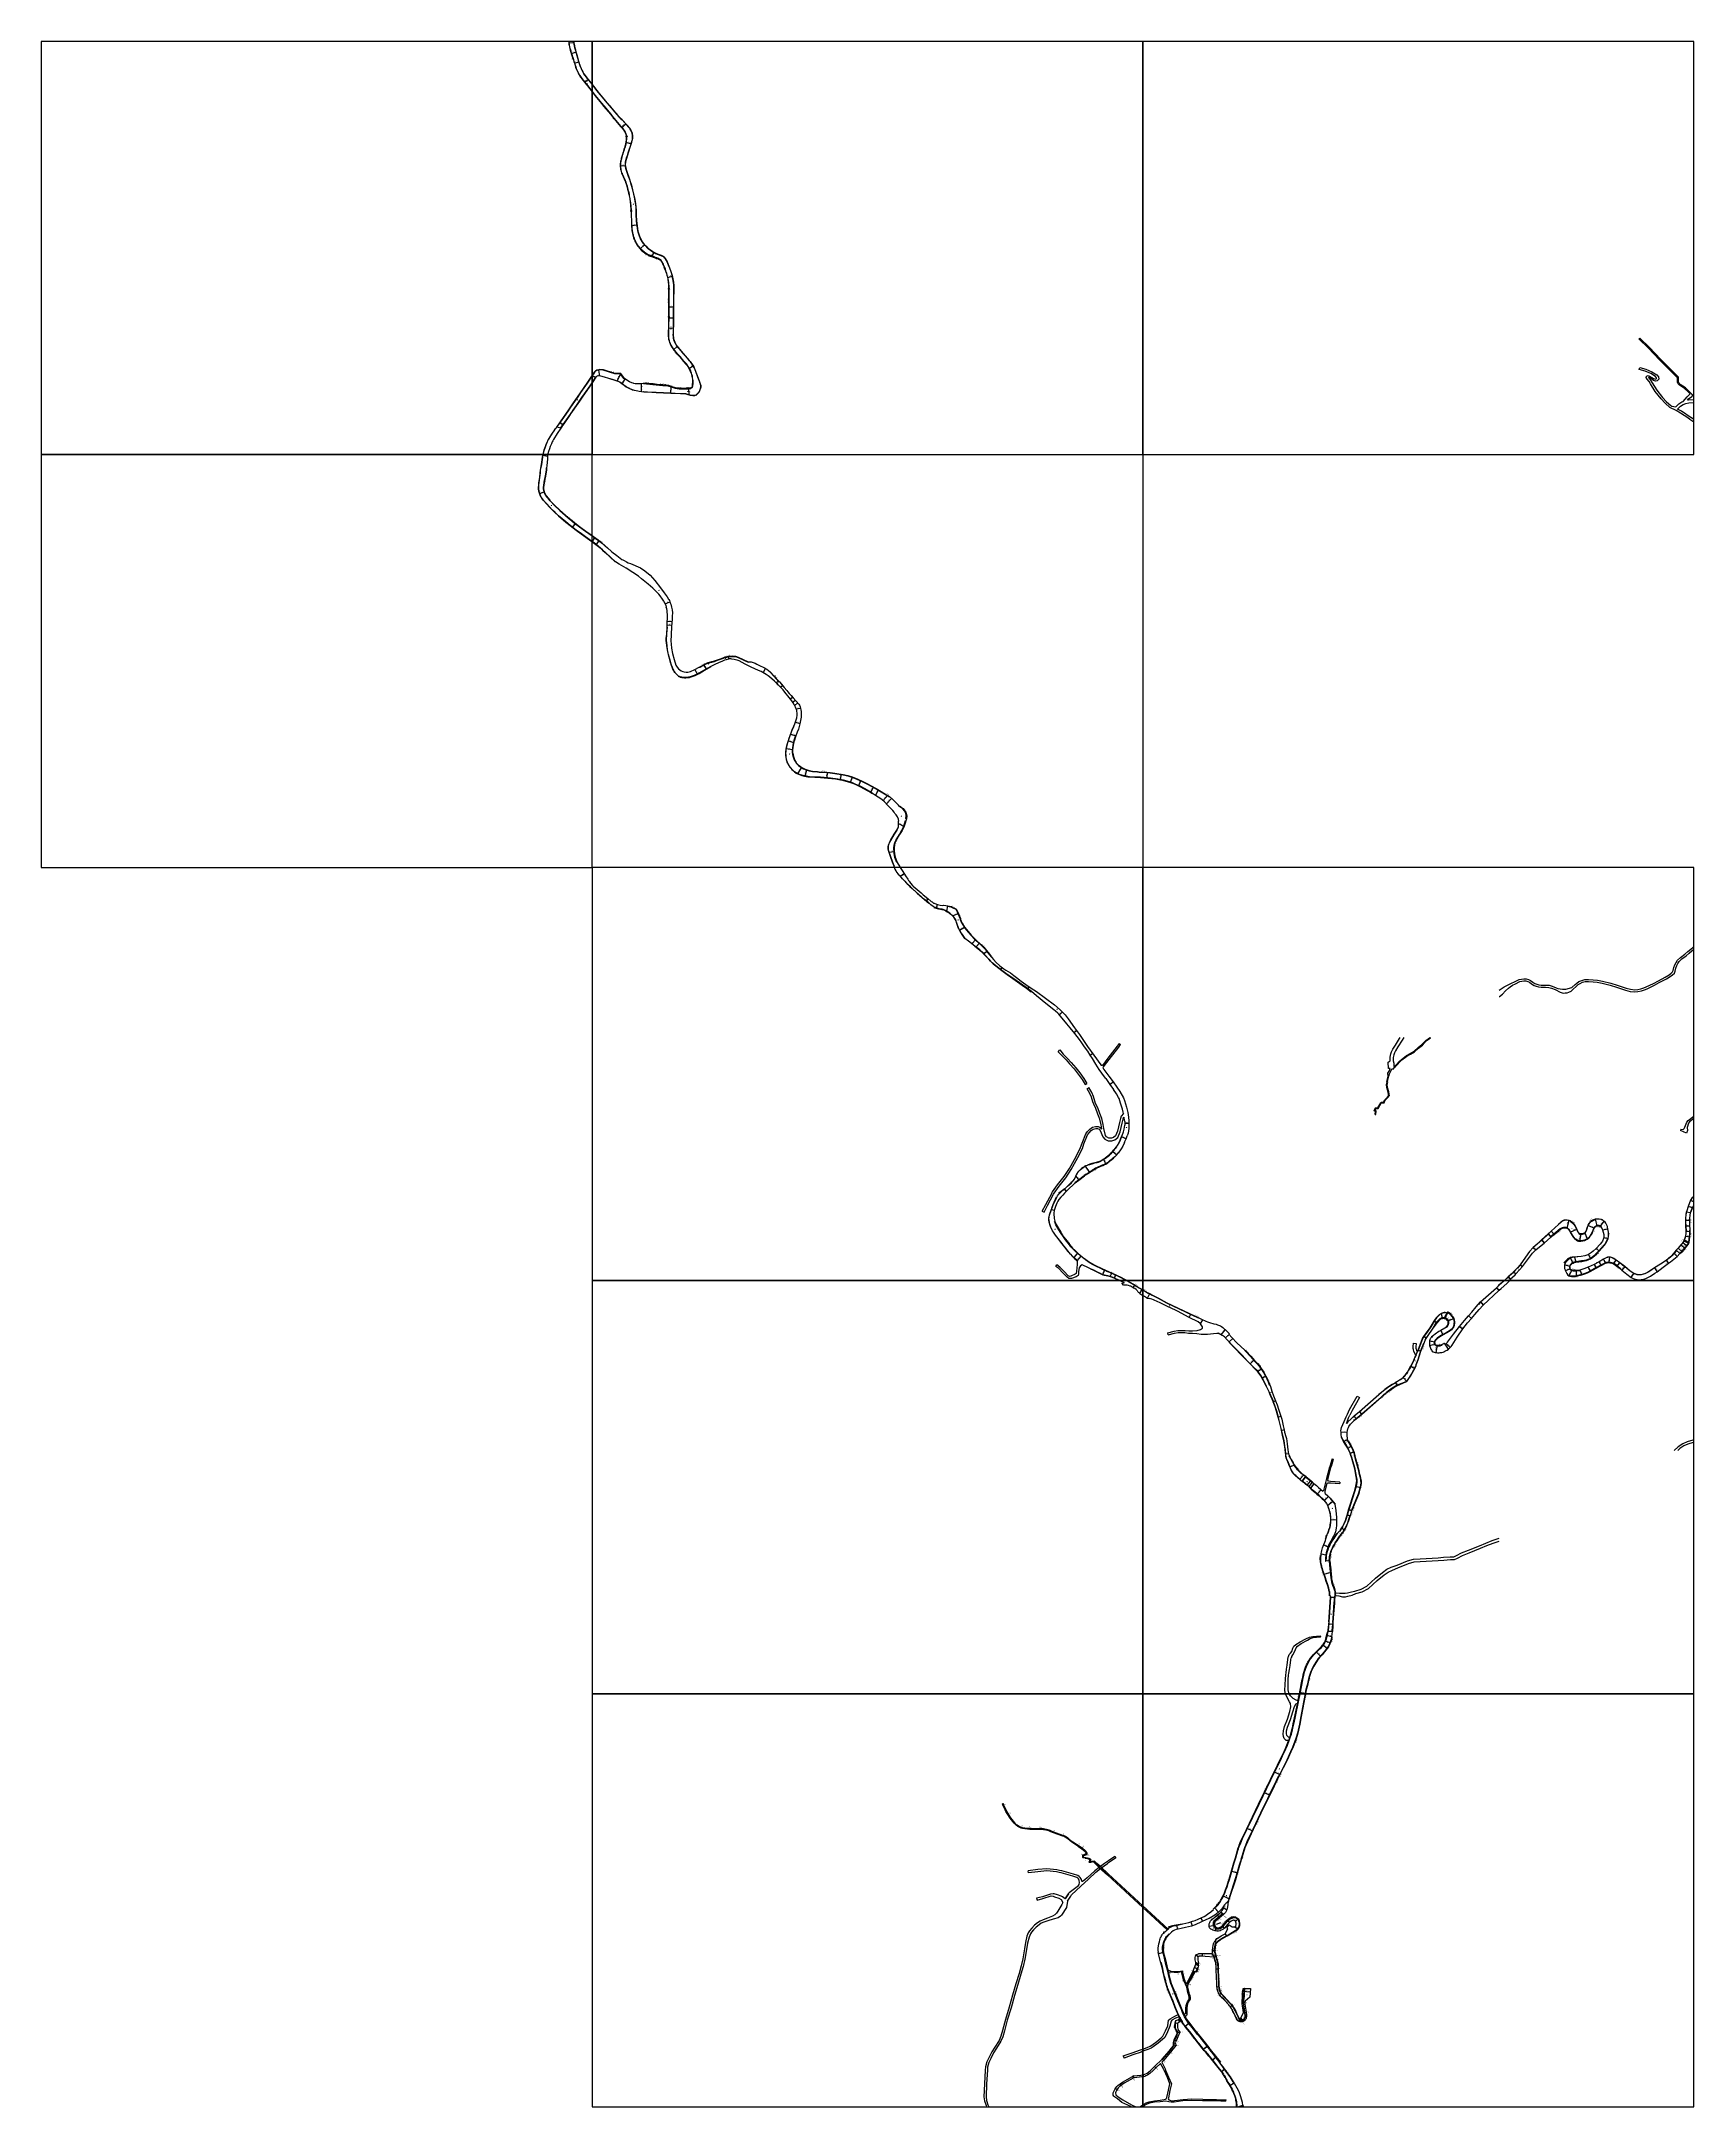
# Model space of a CAD drawing. Header units: metres. Extents: x -14400 to -12000, y -90000 to -87000.
import ezdxf

# ---------------------------------------------------------------- set-up
doc = ezdxf.new("R2010")
doc.units = ezdxf.units.M
doc.header["$LTSCALE"] = 2.5
for name, color, linetype in [('その他', 7, 'Continuous'), ('側溝・桝', 7, 'Continuous'), ('図郭', 7, 'Continuous'), ('幅員', 7, 'Continuous'), ('歩道・分離帯・安全施設', 7, 'Continuous'), ('舗装', 7, 'Continuous'), ('道路', 7, 'Continuous')]:
    doc.layers.add(name, color=color, linetype=linetype)
doc.styles.get("Standard").update_dxf_attribs({"font": ''})
doc.styles.add('YOKO_DECO', font='txt.shx', dxfattribs={"bigfont": 'extfont.shx'})
doc.styles.get('Standard').set_extended_font_data('@MS PGothic')

# ---------------------------------------------------------------- blocks, each defined once
blk = doc.blocks.new('910910')
blk.add_lwpolyline([(1, -1), (1, 1), (-1, 1), (-1, -1)], close=True)
for points in [[(-0.8, 0.8), (0.8, -0.8)], [(-0.8, -0.8), (0.8, 0.8)]]:
    blk.add_lwpolyline(points)

msp = doc.modelspace()

# ---------------------------------------------------------------- linework, layer by layer
at = {"layer": 'その他'}
for points in [[(-12726.8, -89802.7), (-12735.8, -89820.1), (-12736.5, -89821.5)], [(-12726.8, -89802.7), (-12724.8, -89803.7)], [(-12742.4, -89805.3), (-12743.7, -89805.6)], [(-12743.7, -89805.6), (-12740.8, -89816.7)], [(-12743.6, -89805.8), (-12742.3, -89805.5)], [(-12743.4, -89806.8), (-12742.1, -89806.4)], [(-12743.1, -89807.7), (-12741.8, -89807.4)], [(-12742.9, -89808.7), (-12741.6, -89808.4)], [(-12742.6, -89809.7), (-12741.4, -89809.4)], [(-12742.4, -89805.3), (-12739.5, -89816.7)], [(-12742.4, -89810.6), (-12741.1, -89810.3)], [(-12742.1, -89811.6), (-12740.9, -89811.3)], [(-12741.9, -89812.6), (-12740.6, -89812.3)], [(-12741.6, -89813.6), (-12740.4, -89813.2)], [(-12741.4, -89814.5), (-12740.1, -89814.2)], [(-12741.1, -89815.5), (-12739.9, -89815.2)], [(-12740.9, -89816.5), (-12739.6, -89816.1)], [(-12739.5, -89816.7), (-12740.8, -89816.7)], [(-12736.5, -89821.5), (-12734.9, -89822.2)], [(-12736.3, -89821), (-12734.7, -89821.8)], [(-12735.8, -89820.1), (-12734.2, -89820.9)], [(-12735.3, -89819.2), (-12733.7, -89820)], [(-12724.8, -89803.7), (-12734.2, -89820.9), (-12734.9, -89822.2)], [(-12734.9, -89818.3), (-12733.3, -89819.1)], [(-12734.4, -89817.4), (-12732.8, -89818.3)], [(-12734, -89816.5), (-12732.3, -89817.4)], [(-12733.5, -89815.6), (-12731.8, -89816.5)], [(-12733, -89814.7), (-12731.3, -89815.6)], [(-12732.6, -89813.9), (-12730.9, -89814.8)], [(-12732.1, -89813), (-12730.4, -89813.9)], [(-12731.6, -89812.1), (-12729.9, -89813)], [(-12731.2, -89811.2), (-12729.4, -89812.1)], [(-12730.7, -89810.3), (-12728.9, -89811.2)], [(-12730.3, -89809.4), (-12728.4, -89810.4)], [(-12729.8, -89808.5), (-12728, -89809.5)], [(-12729.3, -89807.7), (-12727.5, -89808.6)], [(-12728.9, -89806.8), (-12727, -89807.7)], [(-12728.4, -89805.9), (-12726.5, -89806.9)], [(-12727.9, -89805), (-12726, -89806)], [(-12727.5, -89804.1), (-12725.6, -89805.1)], [(-12727, -89803.2), (-12725.1, -89804.2)], [(-12737.6, -89864.2), (-12737.5, -89860.3), (-12737.5, -89856.9), (-12737, -89852.9), (-12736.3, -89850.1), (-12735.3, -89847.8), (-12733.5, -89844.7), (-12732.8, -89843.2), (-12732.7, -89841.6), (-12733.3, -89838.7), (-12734.3, -89835.6)], [(-12737.5, -89856.8), (-12736.1, -89856.9)], [(-12737.5, -89857.8), (-12736.2, -89857.8)], [(-12737.5, -89858.8), (-12736.2, -89858.8)], [(-12737.5, -89859.8), (-12736.2, -89859.8)], [(-12737.5, -89860.8), (-12736.2, -89860.8)], [(-12737.5, -89861.8), (-12736.2, -89861.8)], [(-12737.3, -89855.8), (-12736, -89855.9)], [(-12737.2, -89854.8), (-12735.9, -89854.9)], [(-12737.1, -89853.8), (-12735.8, -89854)], [(-12737, -89852.8), (-12735.7, -89853.1)], [(-12736.7, -89851.8), (-12735.5, -89852.2)], [(-12736.5, -89850.9), (-12735.2, -89851.2)], [(-12736.2, -89864.2), (-12736.2, -89860.3), (-12736.1, -89857), (-12735.7, -89853.2), (-12735, -89850.5), (-12734.1, -89848.4), (-12732.3, -89845.3), (-12731.5, -89843.6), (-12731.4, -89841.5), (-12732, -89838.3), (-12733.2, -89835.3)], [(-12736.2, -89849.9), (-12735, -89850.4)], [(-12735.8, -89849), (-12734.6, -89849.5)], [(-12735.4, -89848.1), (-12734.2, -89848.6)], [(-12734.9, -89847.2), (-12733.8, -89847.9)], [(-12734.4, -89846.3), (-12733.3, -89847)], [(-12733.2, -89835.3), (-12734.3, -89835.6)], [(-12734.2, -89836), (-12733.1, -89835.6)], [(-12733.9, -89836.9), (-12732.7, -89836.5)], [(-12733.9, -89845.5), (-12732.8, -89846.2)], [(-12733.6, -89837.9), (-12732.4, -89837.5)], [(-12733.4, -89844.6), (-12732.2, -89845.2)], [(-12733.3, -89838.8), (-12732, -89838.5)], [(-12733.1, -89839.8), (-12731.8, -89839.5)], [(-12733, -89843.7), (-12731.8, -89844.2)], [(-12732.9, -89840.8), (-12731.6, -89840.5)], [(-12732.8, -89842.7), (-12731.5, -89842.8)], [(-12732.7, -89841.7), (-12731.4, -89841.8)], [(-12737.6, -89862.8), (-12736.2, -89862.8)], [(-12737.6, -89863.8), (-12736.2, -89863.8)], [(-12736.2, -89864.2), (-12737.6, -89864.2)]]:
    msp.add_lwpolyline(points, dxfattribs=at)
at = {"layer": '側溝・桝'}
for points in [[(-13608.3, -87061.3), (-13610.4, -87058.5), (-13614.4, -87053.4), (-13615.4, -87052.1), (-13616.6, -87050.6), (-13617.5, -87049.4), (-13618.4, -87048.1), (-13619.1, -87046.7), (-13619.8, -87045.3), (-13621.3, -87042.3), (-13622.1, -87040.4), (-13622.7, -87038.5), (-13623.3, -87036.7), (-13623.9, -87034.8), (-13624.5, -87033.1), (-13625.1, -87031), (-13625.9, -87028.8), (-13626.5, -87026.7), (-13627, -87025.1), (-13627.9, -87022.3), (-13628.6, -87020.1), (-13629.2, -87018.4), (-13630.2, -87015.3), (-13630.6, -87014), (-13631, -87012.4), (-13631.7, -87009.9), (-13632.3, -87007.4), (-13632.6, -87005.3), (-13632.9, -87003.6), (-13633.1, -87001.8), (-13633.2, -87000)], [(-13600, -87072), (-13606.2, -87064), (-13607.6, -87062.3)], [(-13549.7, -87137.2), (-13549.9, -87135.9), (-13550.2, -87135.2), (-13550.4, -87134.5), (-13551, -87133.1), (-13551.5, -87132), (-13552.1, -87130.7), (-13552.6, -87129.8), (-13553.2, -87128.9), (-13553.9, -87127.9), (-13554.5, -87127.1), (-13555.5, -87125.9), (-13556.7, -87124.5), (-13557.8, -87123.2), (-13565.3, -87114.1), (-13567.1, -87112), (-13568.2, -87110.7), (-13569.8, -87108.8), (-13571.4, -87106.9), (-13572.5, -87105.6), (-13582.7, -87093.2), (-13586, -87089.4), (-13588.3, -87086.7), (-13590.3, -87084.2), (-13593.1, -87080.8), (-13595.1, -87078.3), (-13600, -87072)], [(-13542.9, -87245.6), (-13543, -87244.6), (-13543, -87242.9), (-13543.2, -87241), (-13543.2, -87239.7), (-13543.4, -87238), (-13543.6, -87235.9), (-13543.9, -87233.7), (-13544.2, -87231.7), (-13544.5, -87229.4), (-13544.7, -87228), (-13545.1, -87225.9), (-13545.5, -87223.9), (-13545.9, -87221.6), (-13546.3, -87219.9), (-13546.7, -87218.1), (-13547.4, -87215.7), (-13547.8, -87214.2), (-13548.2, -87212.4), (-13548.8, -87210.4), (-13549.5, -87208.1), (-13550, -87206.4), (-13550.7, -87204.2), (-13551.4, -87202.4), (-13552.2, -87200.6), (-13552.9, -87198.9), (-13553.7, -87197.1), (-13554.4, -87195.5), (-13555.2, -87193.5), (-13556, -87191.8), (-13556.6, -87190.5), (-13557.2, -87188.6), (-13557.7, -87186.5), (-13558, -87185), (-13558.2, -87183.7), (-13558.3, -87182), (-13558.4, -87179.7), (-13558.3, -87177.1), (-13558.1, -87175.1), (-13557.9, -87173.8), (-13557.7, -87172.7), (-13557.3, -87171.1), (-13557, -87169.7), (-13555.3, -87164.1), (-13554.2, -87160.6), (-13553, -87156.8), (-13552.3, -87154.4), (-13551.7, -87152.8), (-13551.2, -87151.1), (-13550.6, -87148.9), (-13550.2, -87147.1), (-13550.1, -87145.4), (-13550, -87143.4), (-13549.8, -87141.7), (-13549.7, -87139.6), (-13549.6, -87138.3)], [(-13488.2, -87358.6), (-13488.2, -87357.4), (-13488.3, -87354.8), (-13488.5, -87352.4), (-13488.7, -87350.1), (-13488.9, -87348.6), (-13489.2, -87346.7), (-13489.5, -87344.7), (-13489.9, -87342.7), (-13490.4, -87340.8), (-13490.8, -87338.9), (-13491.4, -87336.8), (-13492.2, -87334.5), (-13492.9, -87332.6), (-13493.6, -87330.6), (-13494.5, -87328.4), (-13495.2, -87326.9), (-13495.9, -87325.2), (-13496.5, -87323.5), (-13497.1, -87322), (-13497.8, -87320.7), (-13498.5, -87319.5), (-13499.3, -87318.3), (-13500.4, -87317.1), (-13501.2, -87316.5), (-13502.1, -87315.9), (-13503.1, -87315.3), (-13503.9, -87315), (-13506, -87314.2), (-13507.7, -87313.5), (-13509.7, -87312.9), (-13513.4, -87311.4), (-13515.2, -87310.8), (-13516.5, -87310.3), (-13518, -87309.6), (-13519.8, -87308.7), (-13521.5, -87307.8), (-13523.1, -87306.7), (-13524.5, -87305.5), (-13525.8, -87304.4), (-13527.1, -87303.3), (-13528, -87302.5), (-13529, -87301.4), (-13529.8, -87300.7), (-13530.6, -87299.6), (-13531.8, -87298.2), (-13533.1, -87296.6), (-13534, -87295.1), (-13535.3, -87292.8), (-13536.4, -87290.9), (-13537.1, -87289.4), (-13537.8, -87287.8), (-13538.6, -87286.2), (-13539.1, -87284.7), (-13539.7, -87282.9), (-13540.1, -87281), (-13540.7, -87278.7), (-13541, -87276.9), (-13541.5, -87274.7), (-13541.8, -87271.4), (-13541.9, -87269.7), (-13541.9, -87267.9), (-13542.2, -87263.5), (-13542.2, -87260.7), (-13542.6, -87252.2), (-13542.8, -87247.5), (-13542.9, -87246.8)], [(-13488.3, -87399.3), (-13488.3, -87398.5), (-13488.2, -87391.8), (-13488.1, -87384.8), (-13488.1, -87381.9), (-13488.1, -87376.3), (-13488.1, -87372.9), (-13488.1, -87368.4), (-13488.1, -87366.3), (-13488.1, -87363.5), (-13488.2, -87359.8)], [(-13455.2, -87502.9), (-13455, -87502.8), (-13454.6, -87502.5), (-13454.3, -87501.9), (-13454.1, -87501.5), (-13453.9, -87500.7), (-13453.6, -87499.2), (-13453.5, -87498.5), (-13453.4, -87497.2), (-13453.3, -87495.8), (-13453.3, -87494), (-13453.4, -87492.5), (-13453.7, -87490.5), (-13454, -87488.3), (-13454.4, -87486.1), (-13455.1, -87483.4), (-13455.6, -87481.7), (-13456.2, -87480), (-13456.8, -87478.3), (-13457.8, -87476.3), (-13458.8, -87474.5), (-13459.5, -87473.2), (-13460.4, -87471.8), (-13461.6, -87470.2), (-13463.1, -87468.3), (-13466.6, -87464.2), (-13472.2, -87457.6), (-13475.8, -87453.4), (-13477.7, -87451.2), (-13479.8, -87448.7), (-13481.1, -87447.1), (-13482.3, -87445.5), (-13483.7, -87443.5), (-13485, -87441.2), (-13486.1, -87439), (-13487, -87436.7), (-13487.6, -87434.5), (-13488.1, -87432.2), (-13488.4, -87430.2), (-13488.6, -87428.3), (-13488.7, -87425.7), (-13488.7, -87423.1), (-13488.5, -87414), (-13488.3, -87400.5)], [(-13552.7, -87489.8), (-13553.2, -87490.1), (-13558.6, -87482.9), (-13566.9, -87482.7), (-13583.8, -87477.4), (-13583.6, -87476.8)], [(-13525.2, -87496.7), (-13511.9, -87498), (-13497.4, -87499.5), (-13489.8, -87500.2), (-13489.7, -87499.5)], [(-13489.8, -87500.2), (-13485.2, -87501.6), (-13479.2, -87503.7), (-13473.4, -87504.2), (-13469.7, -87504.4), (-13461.7, -87504.3), (-13459.2, -87504.3), (-13457.7, -87504.1), (-13456.6, -87503.8), (-13456.1, -87503.6)], [(-13666, -87619.4), (-13666.6, -87619.3), (-13666.8, -87622.1), (-13668.4, -87631), (-13669.9, -87640.1), (-13670.8, -87644.9), (-13671.1, -87647.5), (-13671, -87649.7), (-13670.6, -87651.9), (-13670, -87654.1), (-13669.2, -87656.3), (-13668.2, -87658.2), (-13667.8, -87658.7), (-13667.2, -87659.7), (-13666.5, -87660.7), (-13664.5, -87663.4), (-13662, -87666.5), (-13661.3, -87667.3), (-13660.9, -87666.8)], [(-13661.1, -87667.1), (-13654.7, -87673.9), (-13647.1, -87681.2), (-13635, -87691.6), (-13629.5, -87696.2), (-13625.4, -87699.5), (-13618.3, -87704.8), (-13609.4, -87711.3), (-13600, -87718.1)], [(-13600, -87718.1), (-13595, -87721.7), (-13591.3, -87724.1), (-13586.5, -87728), (-13578.3, -87735.4), (-13577.6, -87736), (-13577.4, -87735.7)], [(-13432.4, -87903.3), (-13433.9, -87903.9), (-13436, -87904.9), (-13439.4, -87906.7), (-13443.6, -87909.1), (-13444.1, -87909.4), (-13444.4, -87908.9)], [(-13431.1, -87902.7), (-13430.9, -87902.6), (-13426.1, -87901.3), (-13422.1, -87900.3), (-13417.8, -87898.8), (-13413.3, -87897), (-13409.3, -87895.5), (-13406.5, -87894.6), (-13401.8, -87893.6), (-13400.2, -87893.4), (-13395.9, -87893.1), (-13391.9, -87893.5), (-13388, -87894.8), (-13373.4, -87901.3), (-13373.1, -87900.8)], [(-13341.4, -87915.4), (-13341.6, -87915.8), (-13335.5, -87922.4), (-13329.1, -87929.5), (-13328.3, -87930.4), (-13328, -87930.2)], [(-13304.5, -88009.8), (-13305, -88009.6), (-13306.8, -88015.5), (-13308.1, -88019.8), (-13308.5, -88022), (-13309.1, -88026), (-13309.3, -88029), (-13309.2, -88032.6), (-13308.7, -88035.8), (-13308.1, -88038.9), (-13307.2, -88041.8), (-13306, -88044.5), (-13304.7, -88046.5), (-13303.4, -88048.3), (-13302.3, -88049.6), (-13300.3, -88051.6), (-13298.3, -88053.2), (-13295.6, -88055.1), (-13293, -88056.5), (-13290.6, -88057.5), (-13288, -88058.5), (-13284.9, -88059.4), (-13279.9, -88060.3), (-13272.8, -88061), (-13270, -88061.1), (-13259.1, -88061.9), (-13254.2, -88062.3), (-13247.4, -88063.2), (-13235.5, -88065.1), (-13228.5, -88066.8), (-13222.7, -88068.5), (-13215.4, -88071.5), (-13206.8, -88075.5), (-13200.2, -88078.7), (-13194.8, -88081.7), (-13187.6, -88085.6), (-13180.3, -88089.8), (-13168.2, -88096.9), (-13168, -88096.5)], [(-13143.4, -88128.9), (-13144.1, -88128.8), (-13143.7, -88124.9), (-13144.4, -88121.1), (-13146.3, -88117.7), (-13148.9, -88114.6), (-13151.4, -88112.6), (-13153.1, -88111.2)], [(-13157.1, -88192.5), (-13157.5, -88192.6), (-13159.3, -88187.5), (-13160.1, -88185.1), (-13160.8, -88182.3), (-13161.2, -88179.6), (-13161.5, -88176.1), (-13161.6, -88173.7), (-13161.6, -88170.3), (-13161.4, -88168.4), (-13161.2, -88167.3), (-13160.5, -88164.2), (-13159.8, -88162.5), (-13158.8, -88160.4), (-13157.6, -88158.3), (-13153.7, -88151.7), (-13150.1, -88145.7), (-13147.1, -88139.7), (-13144.8, -88131.6), (-13144.2, -88131.6)], [(-13083.1, -88255.5), (-13083.2, -88256), (-13081.5, -88256.4), (-13078.8, -88256.9), (-13075.3, -88258.7), (-13074.4, -88259), (-13071.5, -88260.5)], [(-13071.1, -88260.1), (-13071.5, -88260.5), (-13069.9, -88264.1), (-13065.6, -88274.3), (-13065.2, -88275.5), (-13064.4, -88277.8), (-13063.3, -88280.1), (-13063.1, -88280.7), (-13059.3, -88286.9), (-13056.7, -88290.4), (-13049.6, -88298.4), (-13045, -88303.2), (-13044.4, -88303.8), (-13041, -88307), (-13033.8, -88313.6), (-13031.6, -88315.9), (-13029.1, -88318.6), (-13027.7, -88320.5), (-13025.2, -88323.8), (-13020.4, -88329.8), (-13020, -88329.5)], [(-12858.3, -88632), (-12859.1, -88632.4), (-12860.2, -88632.9), (-12862, -88633.7), (-12864.6, -88634.8), (-12867.4, -88636), (-12868.8, -88636.8), (-12870.8, -88637.9), (-12873.7, -88639.7)], [(-12858.3, -88632), (-12856, -88630.9), (-12854.1, -88630), (-12852.3, -88628.9), (-12850.6, -88627.7)], [(-12842.5, -88621.8), (-12842.9, -88621.4), (-12844.1, -88622.6), (-12845.7, -88623.9), (-12848.7, -88626.4), (-12849.7, -88627.1), (-12850.6, -88627.7)], [(-12898.9, -88657.5), (-12893.6, -88653.7), (-12885.3, -88647.3)], [(-12898.9, -88657.5), (-12898.5, -88658.1)], [(-12882.6, -88645.4), (-12883.7, -88646.2), (-12885.3, -88647.3), (-12885.3, -88647.3)], [(-12882.6, -88645.4), (-12877.8, -88642.6), (-12873.7, -88639.7)], [(-12859.1, -88783.1), (-12859.1, -88783.1), (-12870.2, -88777.9), (-12873.4, -88776.3), (-12877.9, -88773.6), (-12883.3, -88769.8), (-12888, -88766.1), (-12894.1, -88761), (-12898.8, -88756.8), (-12902.4, -88753.1), (-12904.6, -88750.7), (-12906.8, -88747.9), (-12912.4, -88740.6), (-12915.5, -88736.4), (-12919.8, -88730), (-12923.7, -88723.7), (-12926.3, -88718.8), (-12927.5, -88716.2), (-12928.3, -88714.3), (-12927.8, -88714.1)], [(-12143.7, -88722.7), (-12144.1, -88722.3), (-12144.9, -88723.6), (-12146.5, -88727.1), (-12148.5, -88731.5), (-12150.2, -88734.4), (-12150.8, -88735.3), (-12152.3, -88737.2), (-12153.4, -88738.3), (-12154.7, -88739.3), (-12158.4, -88741), (-12161.2, -88741.8), (-12164, -88742.3), (-12165.8, -88742.2), (-12167.2, -88741.9), (-12168.5, -88741.6), (-12169.7, -88740.8), (-12171.4, -88739.6), (-12172, -88739.1), (-12174, -88736.9), (-12176.1, -88734), (-12179, -88729.2), (-12180.1, -88727), (-12180.8, -88725.9), (-12181.4, -88725.2), (-12182.1, -88724.5), (-12183.9, -88723.2), (-12185.8, -88722.8), (-12187.6, -88722.6), (-12189, -88722.7), (-12191, -88723.3), (-12192, -88723.7), (-12193.7, -88724.6), (-12203.1, -88732.5), (-12206.2, -88735.1)], [(-12179.4, -88713.2), (-12179.6, -88713.7), (-12176.9, -88715.7), (-12175.3, -88717), (-12173.7, -88718.7), (-12172.6, -88720.3), (-12171, -88723.1), (-12169.9, -88725.5), (-12168.7, -88728.8), (-12167.5, -88730.6), (-12166.7, -88731.5), (-12165.4, -88732.3), (-12164.2, -88732.6), (-12162.9, -88732.7), (-12161.4, -88732.5), (-12160.1, -88732.2), (-12158.9, -88731.6), (-12157.8, -88730.6), (-12156.9, -88729.6), (-12156.4, -88728.8), (-12156, -88728.1), (-12154.5, -88723.3), (-12153.2, -88719.8), (-12151.9, -88717.5), (-12149.7, -88714.7), (-12148.5, -88713.7), (-12147.1, -88712.9), (-12145.3, -88712.1), (-12142.8, -88711.3), (-12142.9, -88710.8)], [(-12132.4, -88726.3), (-12131.9, -88726.2), (-12133.3, -88723.2), (-12134.5, -88721.4), (-12135.6, -88720.6), (-12137.2, -88720.1), (-12139.3, -88719.9), (-12141.1, -88720.1), (-12142.8, -88721.1), (-12144.1, -88722.3)], [(-12001.7, -88694.2), (-12002.2, -88694), (-12004.3, -88699.2), (-12005, -88701.6), (-12005.5, -88704.8), (-12006, -88709.8), (-12006, -88712.2), (-12006, -88715.9), (-12005.9, -88720.2), (-12005.6, -88724.6), (-12005.4, -88728.4)], [(-12129.2, -88746.8), (-12129.9, -88747.9), (-12138, -88756.8), (-12142.4, -88761.7), (-12144.2, -88763.4), (-12148.6, -88766.8), (-12150.1, -88767.7), (-12152.4, -88768.7), (-12156.2, -88770), (-12158.6, -88770.6), (-12162.8, -88771.4), (-12171.4, -88772.6), (-12173.9, -88773.2), (-12175.4, -88773.8), (-12176.9, -88774.7), (-12178.1, -88775.7), (-12179, -88776.6), (-12179.7, -88777.9), (-12180.3, -88779.3), (-12180.2, -88780.9), (-12180, -88782.1), (-12179.7, -88783.2), (-12178.6, -88784.4), (-12177.8, -88784.9), (-12177.2, -88785.2), (-12176.4, -88785.4), (-12175.1, -88785.7), (-12174.1, -88785.8), (-12172.6, -88785.8), (-12170.6, -88785.9), (-12165.1, -88785.2), (-12165.3, -88784.6)], [(-12124.5, -88724.9), (-12125.1, -88725), (-12124.4, -88729.8), (-12124.2, -88734.1), (-12124.3, -88736), (-12124.6, -88738.4), (-12127.2, -88743.6), (-12129.2, -88746.8)], [(-12020.3, -88760.6), (-12020.7, -88760.2), (-12017.2, -88757.5), (-12012.9, -88752.4), (-12009.8, -88749.2), (-12008.3, -88746.9), (-12008.2, -88746.8)], [(-12008.2, -88746.8), (-12007.5, -88745.4)], [(-12006.9, -88744.2), (-12006, -88736), (-12005.5, -88731.4), (-12005.4, -88728.4), (-12004.9, -88728.4)], [(-12106.3, -88783), (-12106, -88782.6), (-12110.8, -88778.7), (-12116.2, -88775.3), (-12118.9, -88774.2), (-12120.6, -88773.7), (-12121.5, -88773.5), (-12123.3, -88773.3), (-12124.2, -88773.3), (-12125.4, -88773.5), (-12126.6, -88773.7), (-12128.3, -88774.2), (-12134.7, -88777.6), (-12141.9, -88781.4), (-12150.4, -88786.3), (-12154.4, -88788.1), (-12158.1, -88789.5), (-12162.4, -88791), (-12170.7, -88793), (-12174.2, -88793.3), (-12176.7, -88793.4), (-12177.4, -88793.3), (-12179.7, -88792.9), (-12181.2, -88792.5), (-12181.5, -88792.9)], [(-12859.1, -88783.1), (-12855.4, -88784.7), (-12851.7, -88786.5)], [(-12823.9, -88800), (-12827, -88798.3), (-12832.3, -88795.5), (-12837.6, -88793), (-12851.3, -88786.7), (-12851.7, -88786.5)], [(-12800, -88814), (-12808.9, -88808.8), (-12813.9, -88805.7), (-12820, -88802.2), (-12823.9, -88800)], [(-12793.9, -88817.5), (-12793.9, -88817.5), (-12800, -88814)], [(-12793.9, -88817.5), (-12790.3, -88819.3), (-12787, -88821)], [(-12719, -88853.8), (-12719.3, -88854.3), (-12765.2, -88832.5), (-12777.5, -88826.1), (-12787, -88821)], [(-12356.8, -88845.5), (-12357.2, -88846.1), (-12355.5, -88847.3), (-12353.5, -88849.4), (-12350.9, -88852.5), (-12349.6, -88854.2), (-12348.8, -88855.3), (-12348.3, -88857.7), (-12348.2, -88858), (-12348.1, -88859.4), (-12348.2, -88862), (-12348.3, -88863.7), (-12348.7, -88865.4), (-12348.8, -88865.9), (-12349.5, -88867.7), (-12350.6, -88869.3), (-12352.3, -88870.9), (-12354.8, -88872.8), (-12355.7, -88873.5), (-12357, -88874.4), (-12359.5, -88875.9), (-12364.3, -88878.4)], [(-12651.7, -88901.2), (-12652.1, -88901.7), (-12650.6, -88903.1), (-12643.9, -88910.1), (-12638.2, -88916.3)], [(-12391.9, -88891.6), (-12392.4, -88891.4), (-12396.8, -88902), (-12400.7, -88914.9), (-12403.4, -88922.4), (-12403.7, -88923.3), (-12405.4, -88927.2), (-12406.9, -88929.9), (-12409.2, -88934.2), (-12409.2, -88934.2), (-12409.9, -88935.4), (-12410.7, -88936.7), (-12415.2, -88943.5), (-12417, -88946), (-12417.3, -88946.2), (-12418.3, -88946.8), (-12430.6, -88952), (-12435.6, -88954.9), (-12439.2, -88957.2), (-12441.9, -88959), (-12443.7, -88960.3), (-12445.8, -88961.9), (-12446.1, -88962.2), (-12445.8, -88962.6)], [(-12364.3, -88878.4), (-12369, -88881.3), (-12372.5, -88883.6), (-12374, -88884.8), (-12375.1, -88885.8), (-12375.6, -88886.5), (-12376.2, -88887.3), (-12376.6, -88888), (-12376.8, -88888.7), (-12376.9, -88889.5), (-12376.9, -88890.1), (-12376.9, -88890.7), (-12376.8, -88891.3), (-12376.5, -88892.1), (-12376.3, -88892.4), (-12376, -88893), (-12375.7, -88893.3), (-12374.9, -88893.8), (-12374.3, -88894.1), (-12373.7, -88894.4), (-12373.2, -88894.5), (-12372.4, -88894.7), (-12371.5, -88894.7), (-12370.2, -88894.7), (-12369.1, -88894.7), (-12368, -88894.5), (-12367.2, -88894.2), (-12366.3, -88893.9), (-12365.4, -88893.5)], [(-12365.7, -88893), (-12365.4, -88893.5)], [(-12638.2, -88916.3), (-12633.9, -88920.9), (-12631.3, -88924.1), (-12628.8, -88927.7), (-12624.9, -88933.4), (-12623.8, -88935.2), (-12621.8, -88938.9), (-12620.1, -88942.4), (-12618.2, -88947.1), (-12616.4, -88951.4), (-12616, -88951.3)], [(-12482.2, -88993.6), (-12454.1, -88969.1), (-12450.3, -88965.8), (-12447.5, -88963.5), (-12446.1, -88962.3)], [(-12490.2, -89000.7), (-12490.4, -89000.4), (-12482.2, -88993.6)], [(-12494.7, -89046.8), (-12497.3, -89040.5), (-12500.4, -89035.6), (-12503.3, -89031.4), (-12502.8, -89031.1)], [(-12496.3, -89134.4), (-12496.8, -89134.3), (-12487, -89109.9), (-12486, -89106.8), (-12484.7, -89102.3), (-12484.1, -89099.8), (-12483.5, -89097), (-12483.3, -89095.9), (-12483.2, -89094.4), (-12483.2, -89093.1), (-12483.3, -89091.2), (-12483.6, -89089), (-12484, -89086.9), (-12484.5, -89084.8), (-12485.3, -89081.8), (-12486.6, -89076.5), (-12491, -89059.1), (-12493.3, -89050.3), (-12493.9, -89048.8), (-12494.7, -89046.8)], [(-12587.4, -89054.2), (-12587.8, -89054.4), (-12585.6, -89058.6), (-12582.9, -89063.7), (-12581, -89067.2), (-12580.1, -89068.7), (-12579.3, -89069.9), (-12578.3, -89071.4), (-12577.3, -89072.5), (-12576.2, -89073.7), (-12574.7, -89075.4), (-12572.6, -89077.5), (-12571.1, -89079), (-12570.2, -89079.7), (-12568.9, -89080.8), (-12566.6, -89082.4), (-12563.3, -89084.6)], [(-12509.1, -89164.9), (-12509, -89164.8), (-12506.2, -89160), (-12505, -89157.8), (-12502.5, -89151.9), (-12501.8, -89149.9), (-12500.7, -89146.6), (-12499.7, -89143.6), (-12498.2, -89139.2), (-12496.7, -89134.3)], [(-12525.9, -89190.9), (-12525.5, -89190), (-12525.2, -89189.1), (-12524.7, -89188), (-12523.9, -89186.7), (-12522.2, -89183.7), (-12520.6, -89180.8), (-12518.4, -89177.5), (-12515.9, -89173.7), (-12513.9, -89170.9), (-12513.1, -89169.8), (-12511.8, -89168.2), (-12510, -89166), (-12509.2, -89164.9), (-12508.8, -89165.2)], [(-12528.4, -89257.8), (-12528.3, -89255.4), (-12528.4, -89254.7), (-12528.7, -89252.3), (-12528.9, -89251.2), (-12529.3, -89249.3), (-12530.1, -89246.6), (-12531.5, -89241.7), (-12533.1, -89236.8), (-12534.9, -89231.6), (-12538, -89222), (-12539.2, -89218.3), (-12539.9, -89216.2), (-12540.3, -89214.7), (-12540.7, -89213.2), (-12541.2, -89210.8), (-12541.4, -89209), (-12541.6, -89206.9), (-12541.7, -89204.7), (-12541.7, -89202.8), (-12541.6, -89200.7), (-12541.3, -89199.3)], [(-12529.3, -89207.1), (-12528.9, -89202.4), (-12528.8, -89201.2), (-12528.4, -89198.6), (-12528.4, -89198.6), (-12528, -89197), (-12527.6, -89195.3), (-12527, -89193.6), (-12526.8, -89192.9), (-12526.1, -89190.9), (-12526.1, -89190.9)], [(-12526.1, -89190.9), (-12525.4, -89191.1)], [(-12529.3, -89207.1), (-12528.9, -89213.3), (-12527.4, -89227.5), (-12526.9, -89231.9), (-12525.9, -89237.4), (-12525, -89240.9), (-12524.5, -89242.4), (-12523.1, -89245.7), (-12522.6, -89247.3), (-12521.9, -89250), (-12521.4, -89252), (-12521.2, -89253.8), (-12521.1, -89258.3)], [(-12520.6, -89253), (-12520.5, -89253.7), (-12520.3, -89258.3)], [(-12571.8, -89400), (-12569.3, -89387.5), (-12567.8, -89380.1), (-12567.1, -89376.4), (-12566.4, -89373), (-12565.9, -89370.9), (-12565.2, -89368.2), (-12564.5, -89366), (-12563.5, -89363), (-12562.5, -89360.4), (-12561.6, -89358.5), (-12560.5, -89356.2), (-12559.7, -89354.6), (-12557.4, -89351), (-12556, -89349), (-12553.6, -89345.8), (-12552.3, -89344.2), (-12548.5, -89340.2), (-12542.9, -89334.9), (-12540.7, -89332.7), (-12539.5, -89331.4), (-12538.3, -89329.9), (-12537.3, -89328.6), (-12536.3, -89326.9), (-12535.6, -89325.9), (-12534.8, -89324), (-12534.2, -89322.6), (-12533.5, -89320.9), (-12532.5, -89316.9), (-12531.9, -89314.2), (-12530.8, -89309.9)], [(-12525.9, -89317.4), (-12526.5, -89321.5), (-12527.3, -89323.9), (-12528.8, -89327.5), (-12531, -89331.6), (-12536.4, -89338.7), (-12540, -89343.1), (-12543.7, -89347), (-12545.4, -89348.9), (-12547, -89351.2), (-12552, -89359.7), (-12554.7, -89364.9), (-12555.9, -89367.8), (-12557.9, -89373.5), (-12558.8, -89376.6), (-12561.6, -89387.7), (-12563.2, -89394), (-12564.4, -89399.5), (-12564.5, -89400)], [(-12695.1, -89710), (-12694.5, -89710.5), (-12692.2, -89708.1), (-12690.9, -89706.7), (-12689.5, -89705.1), (-12688.6, -89703.9), (-12687.8, -89702.7), (-12686.6, -89700.9), (-12685.7, -89699.2), (-12684.5, -89697.1), (-12682.8, -89693.6), (-12681.1, -89689.7), (-12679.3, -89685.2), (-12677.6, -89680.5), (-12676, -89675.5), (-12674.2, -89670.1), (-12672.1, -89663.1), (-12667.2, -89645.8), (-12665.1, -89638.6), (-12661.9, -89627.8), (-12661.2, -89625.3), (-12660.6, -89623.5), (-12660.2, -89622.2), (-12659.4, -89620.3), (-12657.8, -89616.6), (-12655.1, -89610.3), (-12653.3, -89606.5), (-12649, -89597.5), (-12631.3, -89560.6), (-12614, -89525), (-12603.7, -89504), (-12600.2, -89496.9), (-12597, -89490.2), (-12594.2, -89484.3), (-12592.4, -89479.9), (-12590.2, -89474.9), (-12587.6, -89468.2), (-12585.5, -89462.4), (-12584.3, -89458.7), (-12582.8, -89452.9), (-12582.1, -89449.9), (-12580.8, -89444.1), (-12579, -89435.4), (-12573.7, -89409.3), (-12571.8, -89400)], [(-12564.5, -89400), (-12566.8, -89412.4), (-12570.5, -89433.2), (-12572.4, -89444.1), (-12575.4, -89457.4), (-12577.8, -89465.2), (-12582.7, -89478.4), (-12585.4, -89484.5), (-12590.9, -89496.5), (-12596.5, -89507.7), (-12600.8, -89516), (-12603.1, -89520.5), (-12603.3, -89520.5), (-12606.4, -89526.6), (-12613, -89540.3), (-12619.1, -89552.8), (-12629.1, -89573.5), (-12640.4, -89597.2), (-12648.9, -89615), (-12651.2, -89620.5), (-12652.4, -89623.9), (-12653.4, -89626.9), (-12656.2, -89636.3), (-12657.7, -89641.1), (-12657.5, -89641.1), (-12658.6, -89644.7), (-12660, -89649.3), (-12663.5, -89661.3), (-12668.2, -89676.7), (-12676.3, -89701.5), (-12676.1, -89701.5)], [(-12575.6, -89415.2), (-12574.6, -89410.2)], [(-12588.4, -89468.4), (-12588.2, -89468), (-12586.6, -89463.4)], [(-12693.2, -89734.9), (-12686.7, -89732.4)], [(-12691.7, -89759.8), (-12690.3, -89758.6), (-12688, -89757), (-12684.5, -89754.9), (-12677.8, -89751.1), (-12662.2, -89741.6)], [(-12683.5, -89721.3), (-12684.6, -89720.4), (-12685.1, -89719.9), (-12687.5, -89717.7)], [(-12683, -89720.8), (-12687, -89717.2)], [(-12682.3, -89736.9), (-12679.5, -89733.6), (-12676.9, -89730.6), (-12675.4, -89729.2), (-12673.5, -89727.7), (-12671.6, -89726.5), (-12670.5, -89726), (-12669.5, -89725.6), (-12668.6, -89725.3), (-12665.5, -89725.1), (-12665.5, -89725.1), (-12663.9, -89725.9), (-12663, -89726.6), (-12662, -89727.6), (-12661.3, -89729.1), (-12660.9, -89730.3), (-12660.6, -89731.3), (-12660.3, -89733.2), (-12660.2, -89735.1), (-12660.5, -89737.7)], [(-12660.5, -89737.7), (-12660.8, -89738.5), (-12661.4, -89740), (-12662.2, -89741.6)], [(-12703.4, -89916.4), (-12703.5, -89916.3), (-12710.2, -89907.8), (-12716, -89900.6), (-12720.5, -89894.9), (-12723.5, -89891.1), (-12726.4, -89887.4), (-12734.6, -89877.2), (-12737.3, -89873.1), (-12739.5, -89869.3), (-12741.4, -89865.7), (-12742.4, -89863.1), (-12744, -89859), (-12749.1, -89846.8), (-12753, -89837.1), (-12754.7, -89832.9), (-12758.2, -89824.6), (-12759.5, -89821.2), (-12760.6, -89817.6), (-12761, -89815.7), (-12762.3, -89810.3), (-12764, -89803.2), (-12766, -89795.5), (-12768.2, -89786.6), (-12769.8, -89779.9), (-12770.6, -89776.8), (-12770.9, -89775.3), (-12771.1, -89773.9), (-12771.3, -89771.9), (-12771.3, -89769.8), (-12771.3, -89768), (-12771.1, -89766), (-12770.7, -89763.7), (-12770.2, -89762), (-12769.6, -89760.2), (-12769.1, -89759.1), (-12768.6, -89758), (-12768.2, -89757.1), (-12767.4, -89755.6), (-12766.9, -89754.8), (-12766.5, -89754.1), (-12765.6, -89752.8), (-12764.7, -89751.8), (-12764.1, -89751.1), (-12763.4, -89750.3), (-12762.7, -89749.7), (-12762, -89748.9), (-12761.5, -89749.4)], [(-12696.3, -89775), (-12696.3, -89773.2), (-12696.1, -89770.5), (-12695.1, -89765)], [(-12746.1, -89870.6), (-12747.2, -89868.6), (-12747.9, -89867), (-12749.5, -89863.1), (-12752.9, -89854.7), (-12756.1, -89846.9), (-12759.8, -89837.9), (-12763.6, -89828.4), (-12764.4, -89826.6), (-12765.3, -89823.7), (-12765.9, -89821.3), (-12766.5, -89819), (-12766.9, -89817.1), (-12768.4, -89811), (-12769.9, -89805.1), (-12771.2, -89799.3), (-12773.2, -89790.9), (-12773.8, -89791.1)], [(-12762.9, -89804.6), (-12763.7, -89801.4)], [(-12724.8, -89803.7), (-12724.5, -89803.1), (-12722.6, -89803.9), (-12720.6, -89798.7), (-12720.4, -89797.4), (-12719.7, -89797.5)], [(-12694.4, -89780.5), (-12699.3, -89780.1), (-12699.2, -89779.4), (-12694.7, -89779.8)], [(-12696.3, -89775), (-12695.2, -89778.1), (-12694.7, -89779.8), (-12694.4, -89780.5), (-12694, -89781.8), (-12692.5, -89788.3), (-12692.1, -89790), (-12692, -89790.8), (-12691.6, -89793.1), (-12691.4, -89795.1), (-12691.3, -89796.9), (-12691.2, -89801.3), (-12690.9, -89811.8), (-12690.4, -89820.6), (-12690.2, -89825.2), (-12690.1, -89825.6), (-12690.1, -89825.6), (-12689.8, -89827.7), (-12689.5, -89829.4), (-12689.4, -89829.7), (-12689, -89831.1), (-12688.6, -89832.3), (-12688.1, -89833.3), (-12686.6, -89835.8), (-12686, -89836.5), (-12682.3, -89840.2), (-12673.1, -89850.3), (-12672, -89851.7), (-12671, -89853), (-12670, -89854.4), (-12669, -89856), (-12668, -89857.8), (-12666.7, -89860.3), (-12665.1, -89863.4), (-12662.3, -89869.1), (-12661.4, -89871), (-12661.4, -89871.1), (-12660.4, -89872.9), (-12660.2, -89873.3), (-12659.8, -89873.7), (-12659.3, -89874.1), (-12658.5, -89874.4), (-12657.9, -89874.6), (-12657.3, -89874.7), (-12656.6, -89874.7), (-12655.4, -89874.6), (-12653.9, -89874), (-12652.8, -89873.2), (-12652.2, -89872.3), (-12651.7, -89871.2), (-12651.3, -89870.1), (-12651.2, -89869), (-12651.2, -89867.8), (-12651.2, -89867.4), (-12653.8, -89849), (-12653.8, -89847.5), (-12653.6, -89845.4), (-12652.5, -89840.1), (-12651.8, -89828.4), (-12652.4, -89828.4), (-12653.1, -89840), (-12654.2, -89845.4), (-12654.4, -89847.4), (-12654.4, -89849), (-12651.8, -89867.5), (-12651.8, -89867.9), (-12651.8, -89869), (-12651.9, -89869.9), (-12652.3, -89871), (-12652.8, -89872), (-12653.3, -89872.7), (-12654.2, -89873.4), (-12655.5, -89874), (-12656.6, -89874.1), (-12657.2, -89874.1), (-12657.8, -89874), (-12658.3, -89873.9), (-12659, -89873.6), (-12659.4, -89873.3), (-12659.7, -89872.9), (-12659.9, -89872.6), (-12660.9, -89870.8)], [(-12735.4, -89823.7), (-12734.9, -89823.8), (-12734.4, -89822.4), (-12733.8, -89821.1), (-12724.3, -89803.9)], [(-12772, -89931), (-12771.5, -89931.6), (-12761.2, -89919.7), (-12758.4, -89915.9), (-12755, -89911.8), (-12754.6, -89910.4), (-12754.8, -89906.9), (-12754.6, -89905.3), (-12753.7, -89903.3), (-12750.9, -89896.9), (-12749.5, -89893.7), (-12749.3, -89891.5), (-12750.8, -89889.2), (-12752, -89887.3), (-12752.7, -89885), (-12752.7, -89881.6), (-12752.3, -89878.7), (-12753, -89878.5)], [(-12747.5, -89869.3), (-12747.7, -89868.9), (-12748.4, -89867.2), (-12748.8, -89866.2)], [(-12746.3, -89871.4), (-12743.8, -89875), (-12743.3, -89874.7), (-12745.8, -89871.1)], [(-12710.3, -89918.4), (-12713.2, -89914.6), (-12720, -89906.1), (-12725.7, -89898.9), (-12732, -89891), (-12737.5, -89884.1), (-12738.3, -89883), (-12739.5, -89881.4), (-12740.8, -89879.6), (-12741.9, -89878.1), (-12742.7, -89876.2), (-12743.3, -89874.7)], [(-12740.3, -89866.2), (-12738.8, -89868.9), (-12738.6, -89869.3)], [(-12688.1, -89935.8), (-12697, -89924.7), (-12700.1, -89920.6), (-12702.8, -89917.2)], [(-12688.5, -89936.1), (-12688.8, -89936.3), (-12684.3, -89942.3), (-12679.8, -89948.5), (-12673.7, -89956.8), (-12669.4, -89963.9), (-12669.1, -89963.7)]]:
    msp.add_lwpolyline(points, dxfattribs=at)
for points in [[(-13608.8, -87061.8), (-13608, -87061.1), (-13607.3, -87062.1), (-13608.1, -87062.7)], [(-13550.4, -87137.2), (-13549.4, -87137.1), (-13549.3, -87138.3), (-13550.3, -87138.4)], [(-13543.6, -87245.6), (-13542.6, -87245.6), (-13542.6, -87246.8), (-13543.6, -87246.8)], [(-13488.9, -87358.6), (-13487.9, -87358.6), (-13487.8, -87359.8), (-13488.9, -87359.8)], [(-13489, -87399.3), (-13488, -87399.3), (-13488.1, -87400.5), (-13489, -87400.4)], [(-13455.5, -87502.3), (-13455, -87503.1), (-13456, -87503.7), (-13456.5, -87502.9)], [(-13432.7, -87902.7), (-13431.4, -87902.2), (-13430.8, -87903.7), (-13432, -87904.2)], [(-12206.6, -88736.1), (-12205.8, -88735.5), (-12206.2, -88735.1), (-12206.5, -88734.7), (-12207.2, -88735.3)], [(-12006.9, -88745.6), (-12006.4, -88744.4), (-12006.9, -88744.2), (-12007, -88744.1), (-12007.5, -88745.3), (-12007.5, -88745.4), (-12007, -88745.6)], [(-12494, -89002.8), (-12493.4, -89003.5), (-12492.7, -89002.9), (-12493.3, -89002.2)], [(-12746.6, -89870.9), (-12746.1, -89870.6), (-12745.8, -89871.1), (-12746.3, -89871.4)], [(-12702.2, -89916.7), (-12702.8, -89917.2), (-12703.4, -89916.4), (-12702.8, -89915.9)], [(-12814, -89956.5), (-12813.2, -89956.1), (-12813.6, -89955.3), (-12814.4, -89955.7)]]:
    msp.add_lwpolyline(points, close=True, dxfattribs=at)
at = {"layer": '側溝・桝', "flags": 128}
for points in [[(-12685.1, -89719.9), (-12686.7, -89721.8), (-12690.7, -89725.1), (-12694.3, -89728.3), (-12696.8, -89730.3), (-12697.1, -89730.7), (-12697.5, -89731.4), (-12697.7, -89731.7), (-12697.9, -89732.8), (-12698, -89734), (-12698, -89734.7), (-12697.7, -89736.4), (-12697.6, -89736.8), (-12697, -89738.2), (-12696.8, -89738.6), (-12696.2, -89739.4), (-12695.9, -89739.7), (-12695, -89740.4), (-12694.6, -89740.7), (-12693.5, -89741.4), (-12692.5, -89741.7), (-12692.1, -89741.8), (-12691.1, -89741.8), (-12690.7, -89741.8), (-12689.5, -89741.6), (-12689.3, -89741.6), (-12687.9, -89741.1), (-12687.4, -89740.9), (-12686.1, -89740.3), (-12685.5, -89740), (-12683.9, -89738.8), (-12682.3, -89736.9)], [(-12684.5, -89720.4), (-12686.2, -89722.3), (-12690.3, -89725.7), (-12693.9, -89728.8), (-12696.3, -89730.9), (-12696.5, -89731.1), (-12696.9, -89731.7), (-12697, -89731.9), (-12697.2, -89732.9), (-12697.3, -89734), (-12697.3, -89734.6), (-12697, -89736.3), (-12696.9, -89736.6), (-12696.4, -89737.9), (-12696.2, -89738.2), (-12695.7, -89738.9), (-12695.4, -89739.2), (-12694.6, -89739.9), (-12694.2, -89740.1), (-12693.2, -89740.7), (-12692.3, -89741), (-12692, -89741.1), (-12691.1, -89741.1), (-12690.8, -89741.1), (-12689.7, -89740.9), (-12689.5, -89740.9), (-12688.1, -89740.5), (-12687.7, -89740.3), (-12686.4, -89739.7), (-12685.9, -89739.4), (-12684.3, -89738.3), (-12682.8, -89736.5), (-12680.1, -89733.1), (-12677.4, -89730.1), (-12675.9, -89728.7), (-12673.9, -89727.2), (-12671.9, -89725.9), (-12670.8, -89725.4), (-12669.7, -89725), (-12668.7, -89724.6), (-12665.6, -89724.4)], [(-12695.1, -89765), (-12694.6, -89763.6), (-12693.6, -89762.1), (-12691.7, -89759.8)]]:
    msp.add_lwpolyline(points, dxfattribs=at)
at = {"layer": '図郭'}
for points in [[(-14400, -87600), (-13600, -87600), (-13600, -87000), (-14400, -87000)], [(-13600, -87600), (-12800, -87600), (-12800, -87000), (-13600, -87000)], [(-12800, -87600), (-12000, -87600), (-12000, -87000), (-12800, -87000)], [(-14400, -88200), (-13600, -88200), (-13600, -87600), (-14400, -87600)], [(-13600, -87600), (-12800, -87600), (-12800, -88200), (-13600, -88200)], [(-13600, -88800), (-12800, -88800), (-12800, -88200), (-13600, -88200)], [(-12800, -88800), (-12000, -88800), (-12000, -88200), (-12800, -88200)], [(-13600, -89400), (-12800, -89400), (-12800, -88800), (-13600, -88800)], [(-12800, -89400), (-12000, -89400), (-12000, -88800), (-12800, -88800)], [(-13600, -90000), (-12800, -90000), (-12800, -89400), (-13600, -89400)], [(-12800, -90000), (-12000, -90000), (-12000, -89400), (-12800, -89400)]]:
    msp.add_lwpolyline(points, close=True, dxfattribs=at)
at = {"layer": '幅員'}
for points in [[(-13633.8, -87001.8), (-13626.5, -87001.5)], [(-13630.3, -87017.2), (-13623.4, -87015.2)], [(-13625.8, -87031.2), (-13619.5, -87029.3)], [(-13611, -87059), (-13605.7, -87054.9)], [(-13557.2, -87124.9), (-13551.2, -87119.4)], [(-13550.9, -87145.9), (-13543.2, -87148.3)], [(-13559.1, -87180.5), (-13551.6, -87180)], [(-13542.7, -87267.2), (-13534.9, -87266.2)], [(-13530.3, -87301.1), (-13523.8, -87295.2)], [(-13513.2, -87312.3), (-13509.9, -87306.5)], [(-13490.7, -87342.5), (-13483.4, -87340.8)], [(-13489, -87401.3), (-13482, -87401.2)], [(-13488.8, -87385.3), (-13481.7, -87385.5)], [(-13489.3, -87416), (-13482.1, -87416.1)], [(-13481.7, -87447.6), (-13476.3, -87442.9)], [(-13589, -87485.9), (-13590.4, -87477.3)], [(-13563.6, -87493.4), (-13558.2, -87482.3)], [(-13556.4, -87497), (-13552.1, -87490.2)], [(-13459.4, -87474.9), (-13453.1, -87471)], [(-13528.2, -87508.6), (-13528.2, -87497.1)], [(-13485.7, -87500.9), (-13486.2, -87510.8)], [(-13458.9, -87513.2), (-13459.7, -87503.5)], [(-13646.7, -87553.5), (-13642.2, -87556.7)], [(-13664.6, -87602.9), (-13671.6, -87601.5)], [(-13676, -87656.6), (-13669.4, -87654.1)], [(-13628.2, -87705.6), (-13624.1, -87700)], [(-13600, -87726.5), (-13596, -87720.9)], [(-13594, -87730.9), (-13589.6, -87725.4)], [(-13494.1, -87816.8), (-13487.1, -87813.7)], [(-13490.9, -87847.2), (-13484.4, -87847.9)], [(-13490.8, -87842), (-13483.9, -87842.6)], [(-13450.7, -87912.2), (-13447.6, -87919)], [(-13438.1, -87905.3), (-13434.4, -87911.7)], [(-13402.6, -87893.2), (-13401.7, -87897)], [(-13351.4, -87917), (-13348.1, -87910.6)], [(-13332.7, -87931.7), (-13329.3, -87928.7)], [(-13326.5, -87937.6), (-13323.7, -87935.2)], [(-13312, -87955), (-13309.1, -87952.4)], [(-13308.5, -87959.8), (-13305.1, -87956.6)], [(-13305.6, -87964.6), (-13301.4, -87960.7)], [(-13303.6, -87969.3), (-13297.4, -87968.1)], [(-13304.7, -87988.8), (-13298.1, -87990.8)], [(-13308.8, -88029), (-13318, -88027.4)], [(-13314.9, -88015.8), (-13307.6, -88018.1)], [(-13311.6, -88006.1), (-13304.1, -88008.3)], [(-13301, -88063.7), (-13296.1, -88054.8)], [(-13290.4, -88066.9), (-13287.9, -88058)], [(-13258.7, -88069.5), (-13258, -88061.5)], [(-13239.2, -88072), (-13238, -88064.2)], [(-13224.8, -88075.9), (-13221.7, -88068.4)], [(-13212.8, -88080.9), (-13209.5, -88073.7)], [(-13195.3, -88090.3), (-13191.3, -88083)], [(-13188.3, -88095), (-13183.8, -88087.2)], [(-13170.6, -88094.9), (-13177.6, -88102.8)], [(-13172.6, -88107.4), (-13164.9, -88099.4)], [(-13154.9, -88135.8), (-13146.7, -88140)], [(-13168.9, -88177.3), (-13161.1, -88176.5)], [(-13152.7, -88212.5), (-13146.8, -88208.8)], [(-13114.2, -88248.5), (-13111.7, -88245.4)], [(-13099.9, -88258.9), (-13098.1, -88253.6)], [(-13085, -88263.4), (-13083.2, -88255.4)], [(-13076.5, -88269.8), (-13068.4, -88266.4)], [(-13066.5, -88290.9), (-13059, -88286.3)], [(-13048.5, -88310.6), (-13042.8, -88304.5)], [(-13042.4, -88315.2), (-13037.3, -88309.6)], [(-13031.1, -88324.8), (-13026.4, -88321.4)], [(-13006.5, -88348.1), (-13004.3, -88345.2)], [(-12967.2, -88376.2), (-12965.1, -88373)], [(-12921.3, -88413.9), (-12917, -88409.7)], [(-12900.1, -88439.4), (-12896.3, -88436.7)], [(-12876.4, -88472.4), (-12873, -88469.9)], [(-12848.1, -88514.8), (-12843.2, -88511.1)], [(-12826.2, -88571.4), (-12820.2, -88571.4)], [(-12830.9, -88590.8), (-12824.1, -88593.8)], [(-12857.4, -88624), (-12853.8, -88630.6)], [(-12843.8, -88612.5), (-12838, -88617.3)], [(-12897.6, -88648.3), (-12893.1, -88654.1)], [(-12883.7, -88633.7), (-12877.5, -88643.1)], [(-12914.4, -88667.3), (-12911.3, -88670.5)], [(-12001.7, -88694.2), (-12007.9, -88692.2)], [(-12004.7, -88683), (-12000, -88685.5)], [(-12929, -88698.3), (-12933, -88696.9)], [(-12181.4, -88712.5), (-12184.1, -88723.7)], [(-12153.6, -88719.6), (-12144.4, -88723.8)], [(-12142.9, -88710.8), (-12140.9, -88720.6)], [(-12130.4, -88713.4), (-12135.8, -88721)], [(-12011.8, -88712.3), (-12005.5, -88712.2)], [(-12011.7, -88720.5), (-12005.4, -88720.2)], [(-12004.5, -88701.7), (-12010.7, -88700.3)], [(-12233.2, -88751.8), (-12229.5, -88755.2)], [(-12220.9, -88740.9), (-12217.1, -88745.3)], [(-12211.5, -88732.1), (-12207.4, -88736.7)], [(-12207.1, -88728.1), (-12202.7, -88732.9)], [(-12179.4, -88729.5), (-12169.5, -88725.3)], [(-12164.1, -88732.1), (-12165.9, -88742.7)], [(-12158.1, -88730.3), (-12154.5, -88739.7)], [(-12132.4, -88726.3), (-12124.5, -88724.9)], [(-12130.7, -88737.3), (-12124, -88738.6)], [(-12018.5, -88748), (-12012.5, -88752.8)], [(-12015.8, -88744.5), (-12009.4, -88749.6)], [(-12014.4, -88742), (-12007, -88745.6)], [(-12014.4, -88742), (-12007.5, -88745.3)], [(-12013.9, -88740.9), (-12006.4, -88744.4)], [(-12012, -88735.4), (-12005.5, -88736.1)], [(-12011.2, -88728.3), (-12004.9, -88728.4)], [(-12900, -88766.5), (-12894.3, -88760.1)], [(-12895.4, -88771.2), (-12889.5, -88764.2)], [(-12252.2, -88776.8), (-12248.6, -88779.5)], [(-12179.7, -88779.4), (-12187.4, -88777.2)], [(-12175.2, -88774.4), (-12178.8, -88767.3)], [(-12173.2, -88765.7), (-12171.3, -88773.2)], [(-12153.4, -88780.3), (-12150.2, -88786.8)], [(-12153, -88762), (-12149.8, -88768.3)], [(-12144.6, -88776.4), (-12141.7, -88781.9)], [(-12141.8, -88753.1), (-12137.5, -88757.2)], [(-12134.5, -88778), (-12137.4, -88772.5)], [(-12128.1, -88774.6), (-12130.9, -88768.7)], [(-12122.4, -88765.7), (-12123.3, -88773.8)], [(-12116.5, -88775.8), (-12112.5, -88770.3)], [(-12111.1, -88779.1), (-12107.2, -88774)], [(-12100.2, -88779.6), (-12104.3, -88784.6)], [(-12056.8, -88781.5), (-12053.2, -88787)], [(-12040.2, -88770.6), (-12036.6, -88774.8)], [(-12029, -88760.2), (-12023.8, -88764.7)], [(-12025.3, -88755.9), (-12020.3, -88760.6)], [(-12022.4, -88752.6), (-12016.8, -88757.9)], [(-12858.3, -88791.2), (-12855.2, -88784.3)], [(-12847.3, -88793.9), (-12845.1, -88789)], [(-12841.3, -88796.3), (-12839.2, -88791.7)], [(-12813.9, -88810.1), (-12811.6, -88806.5)], [(-12286.5, -88810.2), (-12282.8, -88814.4)], [(-12269.3, -88794.5), (-12265.6, -88798.6)], [(-12269.3, -88794.5), (-12266.4, -88797.7)], [(-12261.5, -88787.1), (-12258.4, -88790.3)], [(-12179.2, -88782.9), (-12186.1, -88785.9)], [(-12177, -88784.7), (-12181.5, -88792.9)], [(-12170.6, -88785.3), (-12170.6, -88793.5)], [(-12165.3, -88784.6), (-12162.3, -88791.5)], [(-12090.6, -88795.4), (-12087.1, -88789.5)], [(-12804.4, -88818.6), (-12801, -88812.8)], [(-12793.2, -88825.2), (-12790, -88818.8)], [(-12309.7, -88831), (-12305.7, -88835.4)], [(-12732.6, -88853.7), (-12730.2, -88848.5)], [(-12716.1, -88862.5), (-12713.1, -88856.7)], [(-12686.5, -88878.5), (-12680.3, -88871.5)], [(-12372.7, -88861.3), (-12376.9, -88858.8)], [(-12364, -88878.9), (-12367.4, -88872.5)], [(-12365, -88854.8), (-12366.5, -88847.7)], [(-12362.3, -88855), (-12356.8, -88845.5)], [(-12357.6, -88846.8), (-12362.3, -88855)], [(-12357.3, -88858.6), (-12348.2, -88855)], [(-12340, -88866.7), (-12335.3, -88870)], [(-12327.1, -88851.1), (-12322.9, -88854.9)], [(-12680.1, -88883.2), (-12674.6, -88878.3)], [(-12674.6, -88889.1), (-12669.4, -88884.1)], [(-12400.3, -88900.9), (-12396.3, -88902.2)], [(-12388.5, -88883.8), (-12392.1, -88881.1)], [(-12376.2, -88889.3), (-12383.7, -88888)], [(-12375.3, -88892.8), (-12383.5, -88894.6)], [(-12372.8, -88893.9), (-12374.6, -88904.4)], [(-12362.4, -88890.9), (-12356.4, -88899.7)], [(-12353.5, -88897.1), (-12359.4, -88891.4)], [(-12644.3, -88920.6), (-12638.4, -88915)], [(-12411, -88924.3), (-12405, -88927.4)], [(-12430.3, -88952.4), (-12433, -88947.9)], [(-12416.6, -88946.3), (-12422.1, -88940.5)], [(-12481.9, -88993.9), (-12485.3, -88990)], [(-12503.4, -89020.7), (-12511.9, -89020.3)], [(-12493.4, -88997), (-12490.2, -89000.7)], [(-12502.8, -89031.1), (-12508.4, -89033.7)], [(-12502.5, -89043.2), (-12496.8, -89040.3)], [(-12499, -89050.6), (-12493.3, -89048.6)], [(-12483.8, -89100.8), (-12490.7, -89099.1)], [(-12498.7, -89142), (-12503.3, -89140.5)], [(-12496.3, -89134.4), (-12501.2, -89132.9)], [(-12527.3, -89147.1), (-12518.6, -89147.5)], [(-12507.1, -89162.3), (-12511.5, -89159.7)], [(-12541.2, -89197), (-12534.1, -89198.1)], [(-12537.4, -89184), (-12531.2, -89186.8)], [(-12527, -89223.8), (-12537, -89227)], [(-12534.5, -89206.4), (-12528.6, -89207.2)], [(-12525.4, -89317.4), (-12532.9, -89315.7)], [(-12530, -89298.7), (-12524.4, -89299.1)], [(-12548.5, -89339.2), (-12542.1, -89345.4)], [(-12538.8, -89329.2), (-12532.3, -89334.1)], [(-12535.1, -89323.1), (-12527.7, -89326.1)], [(-12564, -89400), (-12572.2, -89398.4)], [(-12609.1, -89513.5), (-12601.1, -89517.6)], [(-13003.3, -89561.7), (-13002.2, -89561.2)], [(-12623.8, -89543.6), (-12615.8, -89547.5)], [(-12996.2, -89575.5), (-12995.2, -89574.9)], [(-12976.9, -89595.3), (-12976.5, -89594.3)], [(-12964.2, -89595.9), (-12964.4, -89597.4)], [(-12949.8, -89597.4), (-12949.9, -89595.9)], [(-12929.9, -89602.4), (-12929.6, -89601.4)], [(-12916.4, -89606.8), (-12916.1, -89605.9)], [(-12903.2, -89615.9), (-12902.7, -89615)], [(-12894.6, -89621.4), (-12894.1, -89620.5)], [(-12648.8, -89595.6), (-12640.8, -89599.4)], [(-12889.3, -89625.6), (-12888.1, -89624)], [(-12886.4, -89635.2), (-12887.1, -89634.5)], [(-12883.2, -89639), (-12883.1, -89638.3)], [(-12882.6, -89632.3), (-12881, -89633.5)], [(-12874.1, -89644), (-12873.9, -89645)], [(-12671.4, -89657.9), (-12662.7, -89660.4)], [(-12696.2, -89711.2), (-12690.2, -89717.4)], [(-12675, -89698.2), (-12683.8, -89693.9)], [(-12682.4, -89711.2), (-12677.9, -89713.8)], [(-12681.3, -89706.9), (-12676.1, -89701.5)], [(-12751.2, -89736.5), (-12749.7, -89742.2)], [(-12730.6, -89731.5), (-12728.5, -89737.5)], [(-12715.8, -89725.8), (-12713.5, -89730.9)], [(-12695.3, -89736.9), (-12703.9, -89738.4)], [(-12693.8, -89739.4), (-12695.1, -89744.7)], [(-12692.1, -89721.9), (-12688.8, -89725.8)], [(-12684.6, -89737.3), (-12682.1, -89741)], [(-12674.1, -89732.2), (-12677.7, -89729.1)], [(-12666.5, -89738.6), (-12661.7, -89742.1)], [(-12665.3, -89730.8), (-12661.5, -89727.2)], [(-12770, -89775.9), (-12777.1, -89777.7)], [(-12726.8, -89802.7), (-12724.8, -89803.7)], [(-12724.9, -89797.7), (-12720.2, -89799.4)], [(-12720, -89782.4), (-12723.2, -89779.3)], [(-12719.2, -89794.8), (-12723.2, -89793.3)], [(-12719, -89791.3), (-12723.1, -89791.8)], [(-12719.8, -89792.9), (-12723.1, -89792.5)], [(-12713.9, -89778), (-12713.9, -89781.5)], [(-12699.2, -89777.9), (-12696.5, -89782.7)], [(-12695.6, -89773.3), (-12699.1, -89773.3)], [(-12696.5, -89782.7), (-12693.4, -89781.6)], [(-12693.6, -89799.7), (-12690.6, -89799.6)], [(-12759.6, -89803.1), (-12759.7, -89804.2)], [(-12749, -89804.5), (-12749, -89803.7)], [(-12743.2, -89807.5), (-12741.9, -89807.2)], [(-12738.4, -89819.3), (-12739.3, -89819.8)], [(-12735.8, -89820.1), (-12734.2, -89820.9)], [(-12689.4, -89825.9), (-12692.4, -89826.3)], [(-12644.1, -89833.5), (-12654.7, -89832.7)], [(-12686.1, -89835.4), (-12688.9, -89837.2)], [(-12670.1, -89853.2), (-12672.9, -89855.1)], [(-12655.6, -89848.8), (-12652.3, -89848.9)], [(-12749.8, -89879.3), (-12753, -89878.5)], [(-12750.1, -89891.7), (-12746.5, -89891.5)], [(-12748.5, -89873.3), (-12746.3, -89876.8)], [(-12746.8, -89871.9), (-12744.8, -89875.7)], [(-12746.6, -89870.9), (-12743.8, -89875)], [(-12732.5, -89878.6), (-12738.7, -89883.6)], [(-12657.7, -89870.8), (-12654.8, -89876.4)], [(-12653.7, -89863.4), (-12650, -89862.9)], [(-12761.7, -89919.2), (-12759.7, -89920.9)], [(-12755.4, -89910.3), (-12751.7, -89911)], [(-12754.4, -89903), (-12751.9, -89904.3)], [(-12705.9, -89912), (-12711.7, -89916.6)], [(-12708.6, -89909.8), (-12708, -89909.4)], [(-12783.3, -89941.8), (-12781.3, -89943.7)], [(-12772, -89931), (-12770.1, -89933)], [(-12699.2, -89932.4), (-12693.5, -89927.8)], [(-12699.2, -89932.4), (-12693.5, -89927.8)], [(-12681.3, -89945.8), (-12685.7, -89949.3)], [(-12837.6, -89975.2), (-12840.1, -89973.7)], [(-12833.2, -89966.9), (-12831.5, -89969.3)], [(-12815.2, -89956), (-12813.9, -89958.4)], [(-12799.9, -89953.6), (-12799.3, -89956.5)], [(-12667.4, -89965.8), (-12673.5, -89969.5)]]:
    msp.add_lwpolyline(points, dxfattribs=at)
at = {"layer": '幅員', "flags": 128}
for points in [[(-12633.2, -88931.7), (-12627.7, -88928.2)], [(-12621.4, -88938.7), (-12626.5, -88941.5)], [(-12607.2, -88974.7), (-12610.4, -88975.9)], [(-12599.5, -88997.5), (-12603.1, -88998.4)], [(-12595, -89016.8), (-12598.3, -89017.6)], [(-12588.3, -89051.6), (-12592.4, -89052)], [(-12579.8, -89068.2), (-12586.1, -89070.7)], [(-12566.1, -89082.1), (-12571.9, -89088.5)], [(-12561.4, -89097.1), (-12556.3, -89090.9)], [(-12556.3, -89101.5), (-12551.1, -89095.2)], [(-12546.7, -89110), (-12541.2, -89103.7)], [(-12536.4, -89119.3), (-12530.6, -89113.4)], [(-12531.7, -89126.6), (-12524.3, -89120.5)], [(-12695.7, -89759.4), (-12692.4, -89761.7)], [(-12680.5, -89748.7), (-12678.4, -89752.2)]]:
    msp.add_lwpolyline(points, dxfattribs=at)
at = {"layer": '歩道・分離帯・安全施設'}
for points in [[(-13600, -87062), (-13606.5, -87053.7), (-13611.8, -87046.7), (-13613.6, -87044), (-13614.6, -87042.1), (-13615.6, -87039.8), (-13617.2, -87035.1), (-13622.1, -87019.4), (-13623.3, -87015.1), (-13624.3, -87012), (-13625.1, -87008.9), (-13625.8, -87006.1), (-13626.2, -87003.5), (-13626.5, -87001.6), (-13626.5, -87000)], [(-13538, -87228.6), (-13538.5, -87226.1), (-13541, -87215.2), (-13543.1, -87207.5), (-13544.9, -87201.8), (-13546.9, -87196.2), (-13549.5, -87188.6), (-13550.9, -87184.2), (-13551.5, -87180.9), (-13551.7, -87178.8), (-13551.4, -87174.9), (-13551.1, -87172.9), (-13550.6, -87170.9), (-13550, -87169), (-13548.7, -87165.3), (-13547.4, -87161.7), (-13542.5, -87146.1), (-13541.5, -87142.4), (-13541.1, -87139.4), (-13541.4, -87136.3), (-13541.9, -87132.8), (-13543.6, -87128.7), (-13544.5, -87127.1), (-13545.7, -87125.4), (-13547, -87123.9), (-13549.7, -87120.9), (-13556.5, -87113.6), (-13559.5, -87110.8), (-13560.9, -87109.4), (-13577.8, -87089.6), (-13588, -87077.3), (-13593, -87071), (-13599, -87063.3), (-13600, -87062)], [(-13481.4, -87358.1), (-13481.5, -87353.4), (-13481.8, -87350.4), (-13482.2, -87347), (-13483, -87342.5), (-13484.2, -87337.4), (-13485.2, -87334.4), (-13487.1, -87329.1), (-13488.8, -87325), (-13490, -87322.2), (-13492.1, -87317.9), (-13493.5, -87315.6), (-13494.4, -87314.5), (-13495.5, -87313.3), (-13496.4, -87312.4), (-13497.3, -87311.8), (-13499.2, -87310.9), (-13502.3, -87309.7), (-13506.8, -87308), (-13508.7, -87307.1), (-13511.9, -87305.2), (-13515.4, -87302.8), (-13517.4, -87301.3), (-13520.2, -87298.8), (-13522.8, -87296.2), (-13525.4, -87293.1), (-13527.3, -87290.3), (-13529.5, -87286.3), (-13531.1, -87282.8), (-13532.6, -87278.5), (-13533.5, -87274.7), (-13534.3, -87270.9), (-13535, -87265), (-13535.5, -87259.8), (-13535.6, -87257.9), (-13535.8, -87253.6), (-13535.8, -87247.2), (-13535.8, -87245.2), (-13535.9, -87243.1), (-13536.1, -87241.1), (-13536.6, -87237.1), (-13537, -87234.2), (-13538, -87228.8)], [(-13449.4, -87513.9), (-13445.1, -87509.7), (-13444.2, -87508.2), (-13442.7, -87504.1), (-13442.2, -87501.7), (-13442.1, -87499.9), (-13442.6, -87497.7), (-13443.6, -87494.8), (-13446.3, -87487.5), (-13448.8, -87480.8), (-13450.8, -87475.5), (-13451.9, -87473.2), (-13453.1, -87471), (-13454.7, -87468.5), (-13457.1, -87465.3), (-13458.3, -87463.7), (-13461.4, -87460.1), (-13466.7, -87454), (-13470.6, -87449.4), (-13473.9, -87445.5), (-13476.7, -87442.2), (-13477.6, -87440.9), (-13479.1, -87438.2), (-13480.3, -87435.7), (-13481.1, -87433.3), (-13481.6, -87431.2), (-13482, -87428.3), (-13482.1, -87426.2), (-13482, -87423.8), (-13482, -87416.5), (-13481.8, -87397.4), (-13481.5, -87376.7), (-13481.4, -87367.7), (-13481.4, -87358.3)], [(-13600.3, -87485.9), (-13607.4, -87496.3), (-13616.8, -87510), (-13620.9, -87516), (-13627.9, -87526), (-13633.5, -87534.2), (-13634, -87535), (-13638.4, -87541.3), (-13641.7, -87546.1), (-13646.2, -87552.7), (-13651.5, -87560.1)], [(-13600, -87495.7), (-13597.3, -87491.7), (-13594.6, -87487.7)], [(-13589.2, -87476.5), (-13590.3, -87476.7), (-13593.4, -87477.5), (-13594.3, -87477.8), (-13595.3, -87478.5), (-13596.1, -87479.2), (-13596.6, -87479.8), (-13597, -87480.4), (-13598.9, -87483.6)], [(-13574.8, -87489.6), (-13566.9, -87491.6), (-13563.2, -87492.8), (-13560, -87494.3), (-13558.6, -87495.2), (-13556.6, -87496.6), (-13553.5, -87499.1), (-13550.3, -87501.4), (-13546.7, -87503.5), (-13544.9, -87504.3), (-13542.8, -87505.1), (-13541.2, -87505.7), (-13538.2, -87506.5), (-13533.7, -87507.5), (-13531.5, -87508), (-13525.2, -87508.9)], [(-13645.7, -87561.8), (-13637.1, -87549.5), (-13627, -87534.8), (-13619.8, -87524.5), (-13614.7, -87516.9), (-13608.8, -87508.4), (-13602.9, -87499.9), (-13600, -87495.7)], [(-13524.6, -87508.8), (-13519.5, -87508.9), (-13506.9, -87509.6), (-13485.6, -87510.6), (-13479.5, -87510.9), (-13464.1, -87511.7), (-13461.1, -87512.6), (-13457.7, -87513.5), (-13453.6, -87514.2), (-13450.9, -87514.1), (-13449.6, -87513.7)], [(-13663.6, -87578.1), (-13666.2, -87583.8), (-13667.6, -87587), (-13668.8, -87590.5), (-13669.7, -87593.1), (-13671, -87598), (-13671.4, -87600)], [(-13662.8, -87577.4), (-13657.7, -87568.8), (-13656.6, -87567.1), (-13656.1, -87566.7), (-13652.7, -87561.6)], [(-13671.4, -87600), (-13671.6, -87600.7), (-13672.1, -87603.5), (-13673.6, -87614.3), (-13674, -87616.8), (-13675.2, -87622.6), (-13675.6, -87626.7), (-13676.3, -87633.1), (-13677.4, -87641.2), (-13677.7, -87643.9), (-13678, -87648.3), (-13678, -87649.8), (-13677.4, -87652.9)], [(-13677.5, -87653.1), (-13675.4, -87658.9), (-13674.5, -87661.2), (-13673.9, -87662.4), (-13673.1, -87663.6), (-13670.6, -87666.7), (-13666, -87671.7), (-13661.9, -87676.2), (-13657.5, -87680.8), (-13653.9, -87684.2), (-13648.9, -87688.9), (-13638.2, -87697.9), (-13631.9, -87703.1), (-13623.2, -87709.8), (-13615.8, -87715.2), (-13600.5, -87726.2), (-13600, -87726.5)], [(-13600, -87726.5), (-13596.4, -87729), (-13594.5, -87730.5), (-13590.6, -87733.5), (-13588.5, -87735.4), (-13584.9, -87738.6), (-13580.8, -87742.3), (-13566.3, -87755.8)], [(-13491.1, -87850.9), (-13491.8, -87860.3), (-13492.1, -87864.3), (-13492.3, -87866.1), (-13492.3, -87867.1), (-13492.3, -87869), (-13492.3, -87870.4), (-13492.1, -87873.1), (-13491.6, -87877.6), (-13490.8, -87883.6), (-13489.8, -87888.2), (-13489.3, -87890.5), (-13488.4, -87893.7), (-13487.3, -87897.9), (-13486, -87902.3), (-13485, -87905.7), (-13484.5, -87907.4), (-13483.9, -87908.9), (-13483.4, -87910.3), (-13482.7, -87911.7), (-13481.9, -87913.2), (-13480.8, -87915), (-13479.7, -87916.5), (-13478.3, -87918.2), (-13476.8, -87919.6), (-13474.6, -87921.8), (-13473.3, -87922.8)], [(-13472.2, -87923.2), (-13469.5, -87923.7), (-13467.5, -87924), (-13466, -87924.1), (-13464, -87924.1), (-13460.1, -87923.8), (-13458.4, -87923.6), (-13457.4, -87923.3), (-13453, -87921.7), (-13450.5, -87920.7), (-13447.5, -87919.2), (-13444.7, -87917.8), (-13436.9, -87913.3), (-13427.4, -87907.6)], [(-13304.8, -87988.1), (-13307.5, -87995), (-13309.7, -88000.4), (-13314, -88011.6), (-13317, -88021.7), (-13317.8, -88024.8), (-13318.4, -88028.2), (-13318.8, -88031.2), (-13318.9, -88033.7), (-13318.8, -88037.1), (-13318.5, -88039.5), (-13318, -88042.9), (-13317.5, -88044.6), (-13316.8, -88046.8), (-13314.7, -88051), (-13313.4, -88053), (-13312.6, -88054.1), (-13311.3, -88055.6), (-13309.7, -88057.4), (-13307.6, -88059.5), (-13306.2, -88060.9), (-13303.5, -88062.7), (-13302.6, -88063.3), (-13300.4, -88064.2), (-13298.9, -88064.8), (-13295.4, -88066), (-13291.5, -88067), (-13288.9, -88067.5), (-13286.8, -88067.9), (-13284.1, -88068.2), (-13276.5, -88068.8), (-13268.4, -88069.1), (-13262.7, -88069.4), (-13257.8, -88069.9), (-13246.5, -88071.2), (-13239.3, -88072.3), (-13237.8, -88072.6), (-13234.8, -88073.3), (-13226.3, -88075.6), (-13221.8, -88077.3), (-13217.9, -88078.9), (-13210, -88082.6), (-13200.3, -88087.7), (-13196.6, -88089.8), (-13192.7, -88092.3)], [(-13153.4, -88111.2), (-13155.4, -88109.4)], [(-13155.8, -88142.4), (-13157.6, -88145.4), (-13161.1, -88151.3), (-13166.6, -88160.5), (-13167.9, -88163), (-13168.6, -88164.6), (-13169.3, -88166.2), (-13169.8, -88167.7), (-13170, -88168.9), (-13170.2, -88170.3), (-13170.2, -88171.3), (-13170.1, -88173), (-13169.8, -88174.5), (-13168.8, -88177.7), (-13167.8, -88180.7), (-13166.7, -88183.7), (-13163.6, -88192.1), (-13161.3, -88198.1)], [(-13160.4, -88201.5), (-13158.5, -88205), (-13157.3, -88207), (-13156, -88208.8), (-13154.2, -88210.9), (-13151.1, -88214.1), (-13147.6, -88217.9), (-13146, -88219.8), (-13143.7, -88222.1), (-13138.5, -88227.4), (-13135.3, -88230.5), (-13127.8, -88237.1), (-13117.1, -88246.3), (-13110.9, -88251.4)], [(-13103.8, -88257.8), (-13095.3, -88260.3)], [(-13094.2, -88260.2), (-13091.8, -88260.6), (-13090.3, -88261), (-13089.2, -88261.4), (-13087.9, -88261.9), (-13086, -88262.9), (-13084.3, -88264), (-13080.7, -88266.3), (-13079.1, -88267.5), (-13077.5, -88269), (-13075.4, -88271.1), (-13073.9, -88273.2), (-13073.2, -88274.4), (-13072.4, -88275.9), (-13071.8, -88277.4), (-13071, -88279.2), (-13070.1, -88282), (-13068.8, -88285.5), (-13067.7, -88288.3), (-13067.1, -88289.6), (-13065.7, -88292.5), (-13064.3, -88294.8), (-13062.7, -88297.3), (-13058.8, -88303)], [(-13044.1, -88314.1), (-13036.8, -88319.8), (-13034.1, -88322.2)], [(-13033.9, -88322.4), (-13030.8, -88325.5), (-13029, -88327.5), (-13024, -88333.2), (-13021.5, -88335.9), (-13019, -88338.3), (-13017.3, -88339.8), (-13013.7, -88342.7), (-13009.4, -88346.2), (-13005, -88349.6), (-12997.2, -88355.2), (-12989.1, -88360.9), (-12975.3, -88370.6), (-12968.9, -88375.2), (-12962.1, -88380.4)], [(-12833.1, -88596), (-12833.8, -88597.6), (-12835, -88599.8), (-12837.2, -88603.6), (-12838.4, -88605.4), (-12840.3, -88608)], [(-12829.5, -88586.6), (-12830.2, -88588.4), (-12831.2, -88590.7), (-12833.1, -88596)], [(-12887, -88635.6), (-12885.5, -88634.5), (-12884.6, -88633.9), (-12883.8, -88633.4), (-12882.8, -88632.9), (-12882.1, -88632.6), (-12880.6, -88632.1)], [(-12869.6, -88628.6), (-12874, -88629.9), (-12877, -88630.8), (-12879.5, -88631.6), (-12880.6, -88632.1)], [(-12861.8, -88626.3), (-12862.1, -88626.4), (-12864.7, -88627.6), (-12865.4, -88627.9), (-12866.2, -88628.1), (-12869.4, -88628.6)], [(-12861.8, -88626.3), (-12857.6, -88623.7), (-12854.3, -88621.8)], [(-12848, -88616.7), (-12848.6, -88617.3), (-12850.4, -88618.9), (-12852.9, -88620.8), (-12854.3, -88621.8)], [(-12848, -88616.7), (-12846, -88614.5), (-12844.1, -88612.3), (-12842, -88610), (-12840.3, -88608)], [(-12898.9, -88651), (-12900.2, -88653.1), (-12901.4, -88654.7), (-12902.1, -88655.5), (-12902.9, -88656.4), (-12904, -88657.5), (-12907.6, -88660.8), (-12913, -88665.9), (-12914.6, -88667.1), (-12916.3, -88668.4), (-12918.9, -88670.4), (-12922.5, -88673.6)], [(-12887, -88635.6), (-12888.7, -88636.8), (-12891.1, -88638.8), (-12893.1, -88640.8), (-12894.7, -88642.6), (-12895.9, -88644.4), (-12896.8, -88646.1), (-12897.8, -88648.1), (-12898.6, -88650.3)], [(-12925.8, -88678.7), (-12930.6, -88689.7), (-12931.9, -88693.1), (-12933.7, -88698.1), (-12935.6, -88703.4), (-12935.9, -88704.6), (-12936.7, -88707.7), (-12936.9, -88709.3), (-12936.8, -88712.2), (-12936.3, -88715.1), (-12935.6, -88717.9), (-12935, -88719.6), (-12934.1, -88722.4), (-12932.5, -88725.9), (-12931.7, -88727.6), (-12930.2, -88729.8), (-12927.2, -88733.9), (-12921.7, -88741), (-12917.8, -88746.2), (-12914.3, -88750.7)], [(-12000, -88677.7), (-12002.6, -88680.2), (-12004.6, -88683.1), (-12007.8, -88692.2), (-12010, -88698.5), (-12010.6, -88700.3), (-12011.3, -88704.1), (-12011.7, -88709.7), (-12011.7, -88712.3), (-12011.7, -88714.4), (-12011.6, -88720.5), (-12011, -88728.3), (-12011.2, -88731.2), (-12011.8, -88735.4), (-12012.7, -88738.6), (-12013.7, -88741), (-12014.2, -88742.1), (-12014.7, -88743), (-12015.7, -88744.6), (-12016.8, -88746.1), (-12017.4, -88746.8)], [(-12181, -88712.8), (-12181.5, -88712.6), (-12184, -88712.2), (-12185.3, -88712.2), (-12186.6, -88712.2), (-12188, -88712.5), (-12189.5, -88713), (-12190.4, -88713.3), (-12190.8, -88713.6), (-12191.8, -88714.3), (-12192.7, -88714.9), (-12196.4, -88718.3), (-12207, -88728.2), (-12211.4, -88732.3), (-12220.8, -88741), (-12227.3, -88746.8)], [(-12179.3, -88713.1), (-12180.9, -88712.5)], [(-12128.3, -88716), (-12128.8, -88715.3), (-12130.5, -88713.5), (-12131.7, -88712.5), (-12132.7, -88712), (-12134.3, -88711.3), (-12135, -88711.1), (-12137.5, -88710.8), (-12139.5, -88710.7), (-12140.8, -88710.7), (-12142.8, -88711)], [(-12913.4, -88751.9), (-12912.4, -88753.1), (-12909.4, -88757), (-12905.3, -88761.7), (-12902.7, -88764.5), (-12901.2, -88766), (-12899.1, -88767.9), (-12896.9, -88769.9)], [(-12227.3, -88746.8), (-12233.1, -88751.9), (-12238.5, -88757.7), (-12241.9, -88762.5), (-12242.8, -88763.7), (-12245.5, -88767.6)], [(-12018.8, -88748.5), (-12022.3, -88752.7), (-12023.1, -88753.6)], [(-12017.4, -88746.8), (-12018.3, -88748)], [(-12247.4, -88770.3), (-12247.7, -88770.7), (-12252.1, -88776.9), (-12254.4, -88779.8), (-12255.6, -88781.3), (-12256.1, -88781.7), (-12256.2, -88781.9)], [(-12152.2, -88761.7), (-12152.9, -88762.2), (-12155.1, -88763.1), (-12157.9, -88764), (-12163.3, -88764.8), (-12169.3, -88765.5), (-12176.5, -88766.1), (-12179, -88766.6), (-12180.6, -88767.2), (-12182, -88767.9), (-12183.2, -88768.7), (-12184.3, -88769.8), (-12185.3, -88770.9), (-12186.5, -88772.1), (-12187.5, -88773.3), (-12188.5, -88774.4)], [(-12098.9, -88780.8), (-12100.3, -88779.7), (-12107.3, -88774.1), (-12112.6, -88770.4), (-12114, -88769.5), (-12116.2, -88768.1), (-12118.4, -88766.9), (-12119.2, -88766.6), (-12120.6, -88766.1), (-12121.3, -88766), (-12122.4, -88765.8), (-12123.4, -88765.9), (-12124.3, -88766), (-12125.1, -88766.2), (-12126.1, -88766.6), (-12130.8, -88768.8), (-12137.4, -88772.6), (-12141.4, -88774.8)], [(-12024.8, -88755.7), (-12024.8, -88755.7), (-12025.1, -88756), (-12031.8, -88763.7), (-12033.7, -88765.7), (-12040.1, -88770.7), (-12048.1, -88776.1), (-12056.7, -88781.6), (-12060.1, -88783.7), (-12065.1, -88787), (-12067, -88788.1), (-12071, -88790), (-12073.2, -88790.8), (-12076.2, -88791.4), (-12077.7, -88791.6), (-12079.3, -88791.6), (-12082.2, -88791.3), (-12084.2, -88790.8), (-12085.2, -88790.5), (-12087.1, -88789.7), (-12092.4, -88786.2), (-12096.9, -88782.5)], [(-12876.1, -88782.9), (-12871.6, -88785), (-12865.9, -88787.8), (-12860.9, -88790.2), (-12858, -88791.5), (-12855.6, -88792.2), (-12850.9, -88793.1), (-12847.4, -88794), (-12844.5, -88795.1), (-12836, -88798.7), (-12833.3, -88800)], [(-12833.3, -88800), (-12829.6, -88801.7)], [(-12274.8, -88800), (-12275.3, -88800.4), (-12282.3, -88806.4), (-12283.4, -88807.4), (-12286.4, -88810.3), (-12309.6, -88831.1), (-12310.1, -88831.8), (-12312.7, -88834.7)], [(-12258.6, -88784.4), (-12261.4, -88787.2), (-12263.2, -88789.1), (-12269.2, -88794.6), (-12274.8, -88800)], [(-12378.5, -88861.6), (-12382.6, -88868.4), (-12388.7, -88876.6), (-12392, -88881.2), (-12393.8, -88884.3), (-12395.3, -88888.2), (-12400.2, -88901), (-12401.3, -88903.5)], [(-12359.2, -88846.7), (-12359.4, -88846.6), (-12361.1, -88846.5), (-12362.2, -88846.5), (-12363.8, -88846.8), (-12364.5, -88847), (-12365.2, -88847.3), (-12366.5, -88847.9), (-12369.2, -88849.7), (-12370.1, -88850.4), (-12372.2, -88852.4), (-12372.9, -88853.3), (-12373.5, -88854), (-12376.1, -88857.6), (-12376.4, -88858.1), (-12377.1, -88859.4), (-12377.9, -88860.7)], [(-12350.7, -88851.6), (-12352.9, -88848.9), (-12355, -88846.8), (-12356.8, -88845.5)], [(-12674, -88890), (-12667.4, -88896.9), (-12655.6, -88909.1), (-12644.9, -88920.2)], [(-12370, -88874), (-12375.5, -88877.9), (-12377.9, -88879.7), (-12379.2, -88880.8), (-12380.5, -88881.9), (-12381.2, -88882.6), (-12381.8, -88883.3), (-12382.3, -88884), (-12382.7, -88884.7), (-12383.2, -88885.9), (-12383.5, -88887.2), (-12383.7, -88888.7), (-12383.8, -88890.3), (-12383.8, -88891.5), (-12383.8, -88891.7), (-12383.7, -88892.6), (-12383.6, -88893.7), (-12383.2, -88895.3), (-12382.7, -88896.7), (-12382.2, -88898.1), (-12381.6, -88899.5), (-12380.9, -88900.8), (-12380.2, -88902.1), (-12379.3, -88903.4)], [(-12633.1, -88932.4), (-12633.4, -88931.9), (-12636.5, -88928.9), (-12644.9, -88920.2)], [(-12610.8, -88975.7), (-12612.2, -88972), (-12614.5, -88966.8), (-12615.6, -88964.3), (-12616.8, -88961.7), (-12620.7, -88953.7), (-12625.2, -88944.6), (-12628.7, -88938.2), (-12629.5, -88936.8), (-12631.4, -88934.4), (-12633, -88932.5)], [(-12405.7, -88913.9), (-12406.5, -88915.7), (-12412, -88926.7), (-12414, -88930.1), (-12415.5, -88932.8), (-12417.3, -88935.3), (-12419, -88937.4), (-12420.5, -88939.1), (-12421, -88939.6)], [(-12403.3, -88908.4), (-12405, -88912.2)], [(-12425.6, -88943.6), (-12431.8, -88947.4), (-12438, -88951), (-12441.7, -88953.3), (-12444.6, -88955.2), (-12446.5, -88956.7), (-12448.7, -88958.3), (-12450.6, -88959.9), (-12453.3, -88962.3), (-12457.2, -88965.6), (-12484.9, -88989.9)], [(-12569.6, -89091.1), (-12572, -89088.9), (-12578.3, -89083.3), (-12579.6, -89082.1), (-12580.7, -89081.1), (-12581.4, -89080.3), (-12583.1, -89078.1), (-12584.1, -89076.2), (-12585.8, -89072.4), (-12587, -89069.3), (-12587.9, -89067.2), (-12589.5, -89063.3), (-12591, -89059.8), (-12591.8, -89057.4), (-12592.3, -89055.6), (-12592.5, -89053.3), (-12593.3, -89045.4), (-12593.9, -89041.1), (-12594.6, -89035.8), (-12595.1, -89032.9), (-12597, -89024.5), (-12599.3, -89014.9), (-12602.3, -89003.1), (-12604.4, -88994.9), (-12606, -88989.6), (-12608, -88983.2), (-12610.6, -88976.1)], [(-12485.6, -88990.5), (-12493.3, -88997.1), (-12497.4, -89000.7), (-12502.2, -89005.2), (-12504.4, -89007.7)], [(-12500.7, -89046.8), (-12498.9, -89050.6), (-12497.8, -89054.1), (-12496.6, -89057.7), (-12495.4, -89061.8), (-12493.6, -89068.1), (-12492.3, -89073.4), (-12491.1, -89079.1), (-12490.1, -89084.4), (-12489.6, -89087), (-12489.5, -89088.3), (-12489.4, -89089.7), (-12489.4, -89090.7), (-12489.5, -89093.3), (-12489.9, -89095.9), (-12490.4, -89098.4), (-12490.9, -89100.7), (-12492.6, -89106.6), (-12501.1, -89132.9), (-12503.2, -89140.6), (-12503.7, -89142.2), (-12504.8, -89145.3), (-12505.8, -89148.4), (-12506.6, -89150.7), (-12507.6, -89152.7), (-12509.1, -89155.6), (-12510.2, -89157.8), (-12512.8, -89162.2), (-12513.2, -89162.6), (-12514.1, -89163.7), (-12515.2, -89164.8), (-12517.6, -89167.4), (-12519.1, -89169.2), (-12520.3, -89170.8), (-12522.8, -89174.6), (-12524.5, -89177.1), (-12525.5, -89178.8), (-12526.8, -89181), (-12528.6, -89184.1), (-12530, -89186.8), (-12530.9, -89189.2), (-12531.6, -89191.3), (-12532.3, -89193.3), (-12532.8, -89195.2), (-12533, -89195.7), (-12533.1, -89196.2), (-12533.5, -89197.9), (-12533.7, -89198.6), (-12533.8, -89199.6), (-12534, -89202), (-12534.4, -89206.4)], [(-12511.5, -89027.5), (-12510.2, -89030.7), (-12508.3, -89033.6), (-12504.9, -89039), (-12502.3, -89043.2), (-12500.7, -89046.8)], [(-12559, -89099.2), (-12568.8, -89091.3)], [(-12553.7, -89092.7), (-12563.4, -89084.9)], [(-12558.4, -89100.2), (-12557, -89101.6), (-12556.1, -89102.4), (-12555.5, -89102.9), (-12549.9, -89107.7)], [(-12549.9, -89107.7), (-12547.2, -89110.1), (-12544.2, -89112.7)], [(-12544.2, -89112.7), (-12539.4, -89116.9)], [(-12539.4, -89116.9), (-12537.7, -89118.5), (-12536.4, -89120), (-12534.8, -89121.8), (-12533.6, -89123.2)], [(-12532.6, -89124.8), (-12531.9, -89126.4), (-12531.1, -89128.4), (-12530.3, -89130.6), (-12529.3, -89133.7), (-12528.6, -89136.1), (-12528.1, -89138.2), (-12527.8, -89140.1), (-12527.6, -89142.1), (-12527.5, -89142.8)], [(-12528, -89116.3), (-12521.1, -89124.7)], [(-12527.5, -89151.3), (-12527.6, -89152.5), (-12527.9, -89154.4), (-12528.2, -89156.1), (-12528.6, -89158.1), (-12529.1, -89160.2), (-12529.7, -89162.1), (-12530.3, -89163.7), (-12531, -89165.3), (-12532.2, -89167.7), (-12533, -89169.5), (-12533.7, -89171.3), (-12534, -89172.5), (-12534.6, -89175.6)], [(-12527.5, -89142.8), (-12527.4, -89144.6), (-12527.4, -89147.1), (-12527.4, -89149.3), (-12527.5, -89151.3)], [(-12527.4, -89259.6), (-12529.4, -89288.9), (-12529.9, -89295.5)], [(-12524.1, -89296.7), (-12523.2, -89284.2), (-12522.5, -89273.7), (-12522.1, -89268.5), (-12521.7, -89263.5), (-12521.5, -89259.8)], [(-12530.3, -89301.8), (-12530.9, -89309.3)], [(-12529.9, -89295.5), (-12530.1, -89298.7), (-12530.3, -89301.8)], [(-12525, -89309.7), (-12524.5, -89301.9)], [(-12535.4, -89323.6), (-12536.6, -89325.9), (-12538.5, -89328.8), (-12539.7, -89330.3), (-12542.2, -89333), (-12547, -89337.6), (-12550.7, -89341.4), (-12554.2, -89345.2)], [(-12743, -89734.6), (-12754.4, -89736.8), (-12757.2, -89737.4), (-12758.7, -89737.8), (-12760.4, -89738.3), (-12763.1, -89739.2)], [(-12703.3, -89733.7), (-12703.2, -89733.3), (-12702.8, -89732.4), (-12702.2, -89731.1), (-12701.6, -89730), (-12700.9, -89729.2), (-12700.1, -89728.4), (-12698.8, -89727.3), (-12697.8, -89726.5), (-12695.6, -89724.9), (-12691.6, -89721.6), (-12689.4, -89719.9), (-12688.3, -89718.8), (-12687.4, -89717.8), (-12686.6, -89716.9), (-12685, -89715.1), (-12684.8, -89714.8)], [(-12694.1, -89757.5), (-12692.3, -89755.9), (-12689.8, -89754.2), (-12686.2, -89752), (-12680.4, -89748.7), (-12676.4, -89741.7), (-12677.9, -89740.4)], [(-12674.6, -89736), (-12673.3, -89736.8)], [(-12694.1, -89757.5), (-12695.6, -89759.4), (-12696.4, -89761)], [(-12690.9, -89832.9), (-12691.1, -89832.1), (-12691.5, -89830.8), (-12691.7, -89829.8), (-12692, -89828), (-12692.4, -89825.4), (-12692.6, -89820.7), (-12693, -89811.9), (-12693.4, -89801.3), (-12693.5, -89797), (-12693.6, -89795.3), (-12693.8, -89793.4), (-12694.1, -89791.2), (-12694.6, -89788.8), (-12696.3, -89782.6)], [(-12654.3, -89828.4), (-12654.9, -89837.5), (-12655.4, -89848.5)], [(-12656.4, -89876.6), (-12657.4, -89876.5), (-12658.5, -89876.4), (-12659, -89876.3), (-12659.6, -89876.1), (-12660.3, -89875.8), (-12661, -89875.5), (-12661.4, -89875.2), (-12661.8, -89875), (-12662.4, -89874.5), (-12662.6, -89874.2), (-12662.9, -89873.9), (-12663, -89873.7), (-12663.8, -89872.2), (-12663.8, -89872.1), (-12664.7, -89870.2), (-12667.5, -89864.6), (-12669, -89861.5), (-12670.3, -89859.1), (-12671.2, -89857.4), (-12672.2, -89855.8), (-12673.1, -89854.5), (-12674.1, -89853.3), (-12675.1, -89852), (-12682.3, -89843.9), (-12685.5, -89841.2), (-12685.9, -89840.7), (-12686.6, -89839.9), (-12687.6, -89838.7), (-12688.5, -89837.6), (-12689.2, -89836.4), (-12689.8, -89835.4), (-12690.2, -89834.7), (-12690.3, -89834.4)], [(-12719.2, -89907.9), (-12713.9, -89914.5)], [(-12709.4, -89919.3), (-12703.9, -89926.3)], [(-12703.2, -89927.2), (-12698.1, -89933.6), (-12692.5, -89940.5), (-12688.7, -89945.3), (-12685.9, -89948.9), (-12682.8, -89952.9)], [(-12682.5, -89953.4), (-12681.4, -89955.1), (-12680.5, -89956.6), (-12679.8, -89957.9), (-12679.2, -89959), (-12678.7, -89960.2), (-12677.5, -89963)], [(-12676.9, -89963.7), (-12674.8, -89966.8), (-12672.6, -89970.3), (-12671.6, -89972.1), (-12670.3, -89974.7), (-12669.1, -89977.3), (-12667.7, -89980.7), (-12666.4, -89984.2), (-12665.4, -89987.2), (-12664.8, -89989.3), (-12664.5, -89990.7), (-12664.1, -89992.9), (-12663.9, -89994.8), (-12663.7, -89997.3), (-12663.6, -90000)], [(-12654.9, -90000), (-12654.9, -89998.5)]]:
    msp.add_lwpolyline(points, dxfattribs=at)
at = {"layer": '舗装'}
for points in [[(-13600, -87486.1), (-13600.2, -87486)], [(-13594.6, -87487.7), (-13600, -87486.1)], [(-13645.6, -87561.5), (-13651.4, -87560.2)], [(-12002.7, -88680.1), (-12000, -88678.5)], [(-12379.4, -88870.5), (-12373.8, -88860.9), (-12372.4, -88859.4), (-12369.6, -88856.3), (-12368.2, -88855.2), (-12367.1, -88854.3), (-12365.8, -88853.5), (-12364.4, -88853.3), (-12362.4, -88853.4), (-12360.3, -88854), (-12359.2, -88854.4), (-12357.8, -88855.5), (-12357.1, -88856.6), (-12356, -88858.6), (-12355.9, -88860.2), (-12355.9, -88862), (-12356.5, -88864.2), (-12358.4, -88867.6), (-12361.4, -88869)], [(-12401.4, -88903.4), (-12403.5, -88908.3)], [(-12563.6, -89085), (-12568.7, -89091.3)], [(-12553.9, -89092.9), (-12558.9, -89099.1)], [(-12527.3, -89259.6), (-12521.6, -89259.8)], [(-12530.8, -89309.3), (-12525.1, -89309.7)], [(-12693.8, -89739.4), (-12695.1, -89744.7)], [(-12723.3, -89793.5), (-12719.2, -89795)], [(-12719.9, -89782.3), (-12723, -89779.2)], [(-12695.6, -89773.3), (-12699.1, -89773.3)], [(-12734.9, -89822.2), (-12736.5, -89821.5)], [(-12654.4, -89848.3), (-12654.4, -89849), (-12651.8, -89867.5), (-12651.8, -89867.9), (-12651.8, -89869), (-12651.9, -89869.9), (-12652.3, -89871), (-12652.8, -89872), (-12653.3, -89872.7), (-12654.2, -89873.4), (-12655.5, -89874), (-12656.6, -89874.1), (-12657.2, -89874.1), (-12657.8, -89874), (-12658.3, -89873.9), (-12659, -89873.6), (-12659.4, -89873.3), (-12659.7, -89872.9), (-12659.9, -89872.6), (-12660.9, -89870.8)], [(-12652.4, -89848.1), (-12654.4, -89848.3)], [(-12814.4, -89955.7), (-12813.3, -89958.2)], [(-12655.1, -89998.4), (-12661, -90000)]]:
    msp.add_lwpolyline(points, dxfattribs=at)
at = {"layer": '道路'}
for points in [[(-13633.9, -87000), (-13633.8, -87001.8), (-13633.6, -87003.7), (-13633.3, -87005.4), (-13633, -87007.5), (-13632.4, -87010), (-13631.7, -87012.6), (-13631.3, -87014.1), (-13630.9, -87015.5), (-13629.9, -87018.6), (-13629.3, -87020.3), (-13628.6, -87022.5), (-13627.7, -87025.3), (-13627.2, -87026.9), (-13626.5, -87029), (-13625.8, -87031.2), (-13625.1, -87033.3), (-13624.6, -87035), (-13623.9, -87036.9), (-13623.4, -87038.7), (-13622.7, -87040.6), (-13621.9, -87042.6), (-13620.4, -87045.6), (-13619.7, -87047), (-13619, -87048.5), (-13618, -87049.8), (-13617.1, -87051), (-13615.9, -87052.5), (-13614.9, -87053.9), (-13611, -87059), (-13606.8, -87064.4), (-13600, -87073.2)], [(-13626.6, -87000), (-13626.5, -87001.6), (-13626.2, -87003.5), (-13625.8, -87006.1), (-13625.1, -87008.9), (-13624.3, -87012), (-13623.4, -87015.1), (-13621.7, -87020.8), (-13619.6, -87028.8), (-13617.5, -87035.6), (-13615, -87041.7), (-13613.7, -87044.1), (-13612, -87046.9), (-13605.6, -87055.1), (-13600, -87062.1)], [(-13600, -87062.1), (-13597.8, -87064.9), (-13589.7, -87075.2), (-13584.4, -87081.8), (-13580.6, -87086.3), (-13575.4, -87092.4), (-13568.7, -87100.3), (-13565.6, -87103.8), (-13562.5, -87107.5), (-13560.4, -87109.9), (-13559.8, -87110.6), (-13558.1, -87112.1), (-13556.4, -87113.8), (-13548.9, -87121.8), (-13546, -87125.1), (-13544.1, -87127.8), (-13542, -87132.8), (-13541.3, -87137.4), (-13541.3, -87140.7), (-13542.1, -87144.3), (-13544.1, -87151), (-13547.4, -87161.7), (-13548.7, -87165.1), (-13550.7, -87171.2), (-13551.2, -87173.4), (-13551.5, -87175.3), (-13551.8, -87179), (-13551.5, -87181.3), (-13550.9, -87184.1), (-13549.6, -87188.6), (-13546.1, -87198.6), (-13544.5, -87203.2), (-13542.8, -87208.4), (-13541.1, -87215.3), (-13537.9, -87229.2), (-13536.9, -87235.8), (-13535.8, -87244.9), (-13535.9, -87247), (-13535.9, -87252.3), (-13535.7, -87259.7), (-13534.2, -87271.6), (-13533.5, -87275.2), (-13532.3, -87279.7), (-13530.7, -87284.1), (-13527.8, -87289.6), (-13526.6, -87291.6), (-13524.2, -87294.8), (-13521, -87298.2), (-13517.3, -87301.5), (-13514.8, -87303.5), (-13511, -87305.9), (-13507.8, -87307.6), (-13505.3, -87308.8), (-13500.3, -87310.6), (-13499, -87311.1), (-13497.5, -87311.8), (-13496, -87312.9), (-13494, -87315.3), (-13492.3, -87317.7), (-13491.2, -87319.7), (-13486, -87332.6), (-13483.7, -87339.7), (-13482.7, -87344.4), (-13482, -87349.4), (-13481.5, -87354.4), (-13481.5, -87359.4), (-13481.6, -87375.5), (-13481.7, -87385.1), (-13482, -87398.5), (-13482, -87405), (-13482.2, -87425.1), (-13482.1, -87427.5), (-13482, -87429.6), (-13481.6, -87431.7), (-13481, -87434), (-13480, -87436.6), (-13479.1, -87438.6), (-13477.7, -87441), (-13476.9, -87442.2), (-13475, -87444.4), (-13472.8, -87447.1), (-13467.6, -87453), (-13458.9, -87463.3), (-13457.6, -87464.8), (-13456.4, -87466.4), (-13455.1, -87468.1), (-13453.8, -87470), (-13452.4, -87472.4), (-13451.6, -87474), (-13450.6, -87476.4), (-13448.3, -87482.6), (-13444.5, -87493), (-13443.3, -87496.1), (-13442.6, -87498.1), (-13442.2, -87499.8), (-13442.2, -87501.6), (-13442.7, -87504.1), (-13443.8, -87507), (-13444.6, -87508.9), (-13445.4, -87510), (-13449.4, -87513.8), (-13450.1, -87514), (-13450.8, -87514.2), (-13451.6, -87514.3), (-13452.6, -87514.3), (-13453.3, -87514.3), (-13453.6, -87514.3), (-13454, -87514.2), (-13455.8, -87513.9), (-13457.7, -87513.6), (-13459.6, -87513.1), (-13464.1, -87511.9), (-13479.5, -87511.1), (-13485.7, -87510.9), (-13506.9, -87509.8), (-13519.6, -87509.2), (-13524.7, -87509), (-13525.3, -87508.9), (-13525.3, -87509.1), (-13531.5, -87508.2), (-13533.7, -87507.7), (-13538.3, -87506.7), (-13541.3, -87505.8), (-13542.9, -87505.3), (-13545, -87504.5), (-13546.8, -87503.7), (-13550.4, -87501.5), (-13553.7, -87499.3), (-13556.7, -87496.8), (-13558.7, -87495.4), (-13559.7, -87494.8), (-13559.7, -87494.9), (-13560.8, -87494.3), (-13570.6, -87491), (-13575.6, -87489.5), (-13582.1, -87487.4), (-13587.2, -87486.2), (-13590.8, -87485.5), (-13591.9, -87485.7), (-13592.8, -87486), (-13593.6, -87486.4), (-13594.6, -87487.7), (-13600, -87495.5)], [(-13600, -87073.2), (-13595.7, -87078.7), (-13593.7, -87081.3), (-13590.9, -87084.7), (-13588.9, -87087.1), (-13586.5, -87089.9), (-13583.3, -87093.7), (-13573, -87106), (-13571.9, -87107.4), (-13570.3, -87109.3), (-13568.8, -87111.1), (-13567.7, -87112.4), (-13565.9, -87114.6), (-13558.3, -87123.7), (-13557.2, -87124.9), (-13556, -87126.4), (-13555.1, -87127.5), (-13554.5, -87128.3), (-13553.8, -87129.3), (-13553.2, -87130.1), (-13552.7, -87131), (-13552.1, -87132.3), (-13551.6, -87133.4), (-13551, -87134.7), (-13550.8, -87135.4), (-13550.6, -87136.1), (-13550.4, -87137.2), (-13550.3, -87138.4), (-13550.4, -87139.6), (-13550.5, -87141.6), (-13550.7, -87143.4), (-13550.8, -87145.4), (-13550.9, -87147), (-13551.3, -87148.7), (-13551.9, -87150.9), (-13552.4, -87152.5), (-13552.9, -87154.2), (-13553.7, -87156.6), (-13554.9, -87160.4), (-13555.9, -87163.9), (-13557.7, -87169.6), (-13558, -87170.9), (-13558.4, -87172.5), (-13558.6, -87173.7), (-13558.8, -87175), (-13559, -87177), (-13559.1, -87179.7), (-13559, -87182.1), (-13558.9, -87183.8), (-13558.7, -87185.2), (-13558.4, -87186.6), (-13557.9, -87188.8), (-13557.3, -87190.7), (-13556.6, -87192.1), (-13555.9, -87193.8), (-13555, -87195.8), (-13554.3, -87197.4), (-13553.5, -87199.2), (-13552.8, -87200.9), (-13552.1, -87202.7), (-13551.4, -87204.5), (-13550.6, -87206.7), (-13550.1, -87208.3), (-13549.5, -87210.6), (-13548.9, -87212.6), (-13548.4, -87214.4), (-13548.1, -87215.8), (-13547.4, -87218.3), (-13547, -87220), (-13546.6, -87221.8), (-13546.2, -87224.1), (-13545.8, -87226), (-13545.4, -87228.1), (-13545.2, -87229.6), (-13544.9, -87231.8), (-13544.6, -87233.8), (-13544.3, -87236), (-13544.1, -87238.1), (-13544, -87239.7), (-13543.9, -87241.1), (-13543.8, -87243), (-13543.7, -87244.6), (-13543.5, -87247.6), (-13543.3, -87252.2), (-13542.9, -87260.7), (-13542.9, -87263.5), (-13542.6, -87267.9), (-13542.6, -87269.7), (-13542.5, -87271.4), (-13542.2, -87274.8), (-13541.7, -87277), (-13541.4, -87278.8), (-13540.8, -87281.2), (-13540.3, -87283.1), (-13539.7, -87285), (-13539.2, -87286.5), (-13538.5, -87288.1), (-13537.8, -87289.7), (-13537, -87291.2), (-13535.9, -87293.2), (-13534.6, -87295.5), (-13533.6, -87297), (-13532.3, -87298.7), (-13531.2, -87300), (-13530.3, -87301.1), (-13529.5, -87301.9), (-13528.5, -87303), (-13527.6, -87303.8), (-13526.3, -87305), (-13525, -87306.1), (-13523.5, -87307.2), (-13521.8, -87308.4), (-13520.1, -87309.4), (-13518.3, -87310.3), (-13516.7, -87311), (-13515.5, -87311.5), (-13513.7, -87312.1), (-13509.9, -87313.5), (-13508, -87314.2), (-13506.3, -87314.9), (-13504.2, -87315.7), (-13503.4, -87316), (-13502.5, -87316.5), (-13501.6, -87317.1), (-13500.9, -87317.6), (-13499.8, -87318.8), (-13499.1, -87319.9), (-13498.4, -87321.1), (-13497.8, -87322.3), (-13497.2, -87323.8), (-13496.5, -87325.4), (-13495.8, -87327.1), (-13495.1, -87328.7), (-13494.2, -87330.9), (-13493.5, -87332.8), (-13492.9, -87334.7), (-13492.1, -87337), (-13491.5, -87339.1), (-13491, -87341), (-13490.6, -87342.8), (-13490.2, -87344.8), (-13489.9, -87346.8), (-13489.6, -87348.7), (-13489.4, -87350.1), (-13489.2, -87352.5), (-13489, -87354.8), (-13489, -87357.4), (-13488.9, -87359.9), (-13488.8, -87363.5), (-13488.8, -87366.3), (-13488.8, -87368.4), (-13488.8, -87372.9), (-13488.8, -87376.3), (-13488.8, -87381.9), (-13488.8, -87384.8), (-13488.9, -87391.8), (-13489, -87398.5), (-13489.2, -87414), (-13489.4, -87423.1), (-13489.4, -87425.7), (-13489.3, -87428.4), (-13489.1, -87430.3), (-13488.8, -87432.4), (-13488.3, -87434.7), (-13487.7, -87436.9), (-13486.7, -87439.2), (-13485.6, -87441.5), (-13484.3, -87443.9), (-13482.9, -87445.9), (-13481.7, -87447.6), (-13480.3, -87449.2), (-13478.2, -87451.7), (-13476.3, -87453.9), (-13472.7, -87458.1), (-13467.1, -87464.7), (-13463.7, -87468.8), (-13462.1, -87470.7), (-13461, -87472.2), (-13460.1, -87473.6), (-13459.4, -87474.9), (-13458.4, -87476.6), (-13457.5, -87478.6), (-13456.9, -87480.2), (-13456.3, -87481.9), (-13455.8, -87483.6), (-13455.1, -87486.3), (-13454.7, -87488.4), (-13454.4, -87490.6), (-13454.1, -87492.6), (-13454, -87494.1), (-13454, -87495.7), (-13454.1, -87497.2), (-13454.2, -87498.4), (-13454.3, -87499), (-13454.6, -87500.6), (-13454.8, -87501.3), (-13454.9, -87501.6), (-13455.2, -87502), (-13455.4, -87502.3), (-13456.6, -87502.9), (-13457.9, -87503.3), (-13459.1, -87503.4), (-13460.9, -87503.6), (-13463.3, -87503.7), (-13470.1, -87503.8), (-13473.4, -87503.7), (-13479.1, -87503.2), (-13485.1, -87501.1), (-13489.7, -87499.5), (-13493.5, -87499.2), (-13497.2, -87498.8), (-13501.2, -87498.4), (-13505.4, -87498), (-13511.5, -87497.4), (-13514.9, -87497.1), (-13518.1, -87496.8), (-13525.1, -87496.2), (-13525.2, -87496.7), (-13528.2, -87497.1), (-13536.1, -87497.1), (-13537.5, -87497), (-13539.2, -87496.8), (-13540.6, -87496.4), (-13542.1, -87495.9), (-13545.5, -87494.3), (-13552.7, -87489.8), (-13558.2, -87482.3), (-13566.8, -87482.1), (-13583.6, -87476.8), (-13584.3, -87476.6), (-13584.7, -87476.6), (-13589.1, -87477), (-13590.2, -87477.2), (-13593.2, -87478), (-13594, -87478.3), (-13595, -87478.9), (-13595.7, -87479.6), (-13596.1, -87480.1), (-13596.5, -87480.7), (-13598.4, -87483.9), (-13599.7, -87485.4)], [(-12079.9, -87431.8), (-12078.4, -87430.9)], [(-12078.2, -87473.5), (-12069.6, -87476), (-12060.7, -87479.6), (-12053.7, -87484.3), (-12051.3, -87487.1), (-12050.4, -87490.2), (-12052.9, -87492.9), (-12055.6, -87493.4), (-12058.2, -87492.5), (-12060.3, -87491.1), (-12065, -87487.4), (-12065.6, -87487.8), (-12065.1, -87488.6), (-12062.5, -87491.9), (-12060.1, -87495.6), (-12053.4, -87506.6), (-12045.1, -87516.8), (-12039.4, -87523.3), (-12033.1, -87528.7), (-12031.5, -87529.5), (-12025.9, -87530.4), (-12021.5, -87526.4), (-12017.1, -87523.5), (-12015.4, -87522.8), (-12009.7, -87516), (-12005.3, -87511.6), (-12007.8, -87509), (-12013.4, -87503.8), (-12021.2, -87498.8), (-12022.4, -87497.1), (-12023.6, -87494.9), (-12023.5, -87492.3), (-12023.4, -87488.6), (-12033.5, -87478.2), (-12049.6, -87462.1), (-12065.8, -87445.2), (-12079.9, -87431.8)], [(-12000, -87520.4), (-12007.7, -87520.8), (-12008.9, -87521), (-12007.5, -87519), (-12002.8, -87515.4), (-12001.4, -87513.9), (-12002, -87512.8), (-12006.4, -87508.1), (-12011.9, -87503), (-12019.8, -87497.9), (-12020.9, -87496.3), (-12022.1, -87494.1), (-12022.1, -87491.5), (-12021.9, -87487.7), (-12032, -87477.3), (-12048.1, -87461.2), (-12064.3, -87444.3), (-12078.4, -87430.9)], [(-13651.4, -87560.2), (-13646.1, -87552.7), (-13641.6, -87546.2), (-13638.3, -87541.4), (-13633.9, -87535), (-13627.8, -87526.1), (-13616.7, -87510.1), (-13607.3, -87496.4), (-13600.2, -87486), (-13600, -87485.8)], [(-13618.5, -87522.3), (-13623.2, -87529.1), (-13626.6, -87534), (-13633.6, -87544.2), (-13641, -87555), (-13645.6, -87561.5), (-13651.4, -87560.2), (-13646.1, -87552.7), (-13641.6, -87546.2), (-13638.3, -87541.4), (-13633.9, -87535), (-13627.8, -87526.1), (-13616.7, -87510.1), (-13607.3, -87496.4), (-13600.2, -87486), (-13600, -87486.1)], [(-13600, -87485.8), (-13599.7, -87485.4)], [(-13600, -87486.1), (-13594.6, -87487.7), (-13600, -87495.5)], [(-13594.6, -87487.7), (-13600, -87495.5)], [(-13600, -87495.9), (-13594.4, -87487.8), (-13594.6, -87487.7)], [(-12079.1, -87476.4), (-12078.2, -87473.5)], [(-12008.5, -87546.8), (-12019, -87539.6), (-12025.4, -87536.1), (-12034.5, -87531.4), (-12041.5, -87525.4), (-12047.4, -87518.8), (-12055.9, -87508.3), (-12062.6, -87497.2), (-12064.9, -87493.7), (-12067.7, -87490.2), (-12069.1, -87488), (-12069, -87486.9), (-12067.8, -87485.7), (-12066.3, -87485.1), (-12064.4, -87485.8), (-12058.6, -87489.2), (-12055.4, -87490.3), (-12054.4, -87490.1), (-12053.8, -87489.4), (-12054, -87488.6), (-12055.7, -87486.6), (-12062.1, -87482.2), (-12070.5, -87478.8), (-12079.1, -87476.4)], [(-13600, -87495.5), (-13601.1, -87497), (-13613.4, -87514.9), (-13618.5, -87522.3), (-13623.2, -87529.1), (-13626.6, -87534), (-13633.6, -87544.2), (-13641, -87555), (-13645.6, -87561.5), (-13650.8, -87569.4), (-13656, -87578.1), (-13657.1, -87580.2), (-13657.9, -87581.6), (-13659.1, -87584.2), (-13660.8, -87588.1), (-13662, -87591.5), (-13663.4, -87595.7), (-13664.2, -87599.1), (-13664.4, -87600)], [(-13600, -87495.5), (-13601.1, -87497), (-13613.4, -87514.9), (-13618.5, -87522.3), (-13623.2, -87529.1), (-13626.6, -87534), (-13633.6, -87544.2), (-13641, -87555), (-13645.6, -87561.5), (-13645.4, -87561.7), (-13640.8, -87555.1), (-13633.4, -87544.4), (-13626.3, -87534.2), (-13622.9, -87529.3), (-13618.3, -87522.4), (-13613.2, -87515), (-13600.8, -87497.1), (-13600, -87495.9)], [(-13600, -87495.5), (-13601.1, -87497), (-13613.4, -87514.9), (-13618.5, -87522.3)], [(-12003.2, -87546.8), (-12003.7, -87546.4), (-12017.5, -87537.1), (-12023.5, -87533.8), (-12019.1, -87529.5), (-12015.3, -87527.1), (-12011.3, -87525.5), (-12007.2, -87524.8), (-12000, -87524.4)], [(-12000, -87552.7), (-12005.4, -87548.9), (-12008.5, -87546.8)], [(-12000, -87549), (-12003.2, -87546.8)], [(-13671.3, -87600), (-13670.8, -87598.1), (-13669.5, -87593.1), (-13668.7, -87590.6), (-13667.4, -87587.1), (-13666.1, -87583.9), (-13663.1, -87578), (-13657.6, -87568.9), (-13656.5, -87567.3), (-13656, -87566.9), (-13652.6, -87561.7), (-13651.9, -87561), (-13651.4, -87560.2)], [(-13600, -87726.3), (-13600.3, -87726), (-13615.6, -87715), (-13623, -87709.6), (-13631.8, -87702.9), (-13638.1, -87697.7), (-13648.7, -87688.7), (-13653.8, -87684.1), (-13657.3, -87680.6), (-13661.7, -87676), (-13665.9, -87671.6), (-13670.4, -87666.5), (-13672.9, -87663.5), (-13673.7, -87662.3), (-13674.3, -87661.1), (-13675.2, -87658.9), (-13677.3, -87653), (-13677.8, -87649.8), (-13677.9, -87648.3), (-13677.6, -87643.9), (-13677.2, -87641.2), (-13676.1, -87633.1), (-13675.4, -87626.7), (-13675, -87622.6), (-13673.9, -87616.9), (-13673.5, -87614.4), (-13672, -87603.5), (-13671.4, -87600.7), (-13671.3, -87600)], [(-13664.4, -87600), (-13664.6, -87601.6), (-13664.6, -87605.9), (-13665.8, -87616.1), (-13666, -87619.4), (-13666.3, -87622.1), (-13667.8, -87631.1), (-13669.4, -87640.2), (-13670.3, -87645), (-13670.5, -87647.5), (-13670.4, -87649.6), (-13670, -87651.7), (-13669.4, -87653.9), (-13668.7, -87656.1), (-13667.7, -87657.9), (-13667.3, -87658.4), (-13666.7, -87659.4), (-13666, -87660.4), (-13664, -87663.1), (-13661.6, -87666.1), (-13660.8, -87666.9), (-13654.5, -87673.6), (-13646.8, -87680.9), (-13634.7, -87691.3), (-13629.2, -87695.9), (-13625.2, -87699.2), (-13618.1, -87704.5), (-13609.2, -87711), (-13600, -87717.6)], [(-13600, -87717.6), (-13594.8, -87721.3), (-13591.1, -87723.8), (-13586.2, -87727.7), (-13580.5, -87732.8), (-13578.1, -87735.1), (-13571.2, -87741.2), (-13564.2, -87746.7), (-13559.4, -87750.4), (-13556.6, -87752.3), (-13555.4, -87753), (-13553.6, -87754), (-13550, -87755.9), (-13547.4, -87757.1), (-13544.4, -87758.4), (-13529.7, -87764.7), (-13523.2, -87768.7), (-13515.8, -87775), (-13508.7, -87782.9), (-13500.6, -87793.5), (-13495.2, -87800.6), (-13491, -87806.4), (-13488.8, -87810.1), (-13488.5, -87810.6)], [(-13496, -87813.1), (-13497.7, -87810.1), (-13501.2, -87805.1), (-13503.2, -87802.7), (-13505.6, -87800.1), (-13511.6, -87794.1), (-13518.7, -87788.2), (-13528.2, -87780.3), (-13532.7, -87776.7), (-13540.7, -87771.1), (-13550.7, -87764.8), (-13560.5, -87758.9), (-13566.2, -87755.6), (-13580.7, -87742.2), (-13584.8, -87738.4), (-13588.3, -87735.2), (-13590.5, -87733.4), (-13594.4, -87730.3), (-13596.3, -87728.8), (-13600, -87726.3)], [(-13496, -87813.1), (-13495.1, -87814.7), (-13494.1, -87816.8), (-13493.1, -87819.3), (-13492.4, -87821.5)], [(-13160.6, -88200), (-13161.2, -88198.1), (-13163.5, -88192.1), (-13166.6, -88183.7), (-13167.7, -88180.7), (-13168.7, -88177.7), (-13169.7, -88174.5), (-13170, -88173), (-13170.1, -88171.3), (-13170.1, -88170.3), (-13170, -88168.9), (-13169.7, -88167.7), (-13169.2, -88166.3), (-13168.6, -88164.7), (-13167.8, -88163.1), (-13166.5, -88160.6), (-13161.1, -88151.3), (-13157.6, -88145.5), (-13155.7, -88142.4), (-13155.2, -88141.1), (-13155, -88140.1), (-13154.8, -88138.9), (-13154.8, -88137.8), (-13155.1, -88133.2), (-13154.7, -88131.6), (-13154.8, -88131.1), (-13155.2, -88129.4), (-13156.6, -88126.3), (-13158.4, -88123.5), (-13160.1, -88121.2), (-13161.4, -88119.5), (-13163.4, -88117), (-13166.3, -88113.9), (-13168.6, -88111.5), (-13172.5, -88107.6), (-13172.6, -88107.4), (-13175.5, -88104.6), (-13179.4, -88101.2), (-13189.7, -88094), (-13192.6, -88092.1), (-13196.4, -88089.6), (-13200.2, -88087.4), (-13209.8, -88082.3), (-13217.8, -88078.6), (-13221.7, -88077), (-13226.2, -88075.4), (-13234.8, -88073), (-13237.8, -88072.3), (-13239.2, -88072), (-13246.4, -88070.9), (-13257.8, -88069.6), (-13262.7, -88069.1), (-13268.4, -88068.8), (-13276.5, -88068.5), (-13284.1, -88067.9), (-13286.7, -88067.6), (-13288.8, -88067.2), (-13291.4, -88066.7), (-13295.4, -88065.7), (-13298.8, -88064.5), (-13300.3, -88064), (-13302.5, -88063), (-13303.4, -88062.5), (-13306, -88060.6), (-13307.4, -88059.3), (-13309.5, -88057.2), (-13311.1, -88055.4), (-13312.4, -88053.9), (-13313.2, -88052.8), (-13314.4, -88050.8), (-13316.5, -88046.7), (-13317.2, -88044.5), (-13317.7, -88042.8), (-13318.2, -88039.5), (-13318.5, -88037), (-13318.7, -88033.7), (-13318.5, -88031.2), (-13318.1, -88028.3), (-13317.5, -88024.9), (-13316.8, -88021.7), (-13313.7, -88011.7), (-13309.5, -88000.5), (-13307.2, -87995.1), (-13304.5, -87988.2), (-13303.5, -87985.1), (-13302.8, -87982.3), (-13302.3, -87978.5), (-13302.3, -87975.2), (-13302.5, -87973.3), (-13302.8, -87971.6), (-13303.2, -87970.3), (-13303.9, -87968.4), (-13304.6, -87966.7), (-13305.9, -87963.9), (-13308, -87960.5), (-13310, -87957.5), (-13313.7, -87952.8), (-13320.1, -87945), (-13322.7, -87941.6), (-13326.5, -87937.6), (-13335.2, -87929.3), (-13342.4, -87923), (-13344.4, -87921.5), (-13347.2, -87919.5), (-13349.5, -87918), (-13354.6, -87915.3), (-13358.5, -87913.5), (-13368.9, -87908.9), (-13377.5, -87904.3), (-13386.6, -87899.8), (-13389.3, -87898.7), (-13391.9, -87898), (-13393.9, -87897.4), (-13396.9, -87897), (-13398.5, -87896.8), (-13400, -87896.9), (-13401.9, -87897), (-13405.3, -87897.9), (-13407.8, -87898.7), (-13411.6, -87900.3), (-13415.6, -87902.1), (-13422.8, -87905.4), (-13427.4, -87907.6), (-13437, -87913.1), (-13444.8, -87917.6), (-13447.6, -87919), (-13450.6, -87920.5), (-13453.1, -87921.5), (-13457.6, -87922.9), (-13458.5, -87923.2), (-13460.2, -87923.4), (-13464.1, -87923.7), (-13465.9, -87923.7), (-13467.4, -87923.6), (-13469.5, -87923.4), (-13472, -87923), (-13472.6, -87922.8), (-13473.1, -87922.5), (-13473.6, -87922.2), (-13474.3, -87921.8), (-13474.5, -87921.7), (-13476.8, -87919.6), (-13478.2, -87918.1), (-13479.6, -87916.4), (-13480.7, -87914.9), (-13481.9, -87913.1), (-13482.6, -87911.7), (-13483.3, -87910.2), (-13483.8, -87908.9), (-13484.4, -87907.3), (-13484.9, -87905.7), (-13485.9, -87902.2), (-13487.2, -87897.9), (-13488.3, -87893.7), (-13489.2, -87890.5), (-13489.7, -87888.2), (-13490.7, -87883.6), (-13491.5, -87877.6), (-13492, -87873.1), (-13492.2, -87870.3), (-13492.2, -87869), (-13492.2, -87867.1), (-13492.2, -87866.1), (-13492.1, -87864.3), (-13491.7, -87860.3), (-13491.1, -87850.9), (-13491, -87849.4), (-13490.7, -87832.4), (-13490.9, -87828.7), (-13491, -87827.4), (-13491.1, -87826.5), (-13491.6, -87824.1), (-13492.4, -87821.5)], [(-13488.5, -87810.6), (-13487.8, -87812), (-13487.1, -87813.8), (-13486.4, -87815.5), (-13485.7, -87817.4)], [(-13485.7, -87817.4), (-13484.5, -87821.4), (-13483.6, -87825.6), (-13483.4, -87829.8), (-13483.5, -87834.8), (-13483.5, -87838.2), (-13484.1, -87845.1), (-13484.6, -87849.3), (-13485.4, -87862.3), (-13485.5, -87870.3), (-13485.3, -87875.4), (-13484.6, -87881.4), (-13483.1, -87889.1), (-13481, -87897.7), (-13478.2, -87905.8), (-13476.5, -87908.8), (-13474.7, -87911.1), (-13472.7, -87912.8), (-13470.7, -87914), (-13468.4, -87914.9), (-13466.1, -87915.5), (-13463.3, -87915.9), (-13460.8, -87915.9), (-13456.9, -87915), (-13450.7, -87912.2), (-13444.4, -87908.9), (-13439.7, -87906.2), (-13436.3, -87904.3), (-13434.1, -87903.3), (-13431, -87902.1), (-13426.2, -87900.7), (-13422.3, -87899.7), (-13418, -87898.3), (-13413.5, -87896.5), (-13409.5, -87895), (-13406.6, -87894), (-13401.9, -87893), (-13400.3, -87892.8), (-13395.9, -87892.5), (-13391.8, -87892.9), (-13387.8, -87894.3), (-13373.1, -87900.8), (-13368.8, -87901.2), (-13365.9, -87901.9), (-13363.1, -87902.9), (-13360.6, -87904.4), (-13356.8, -87906.2), (-13350.6, -87909.3), (-13346.2, -87911.6), (-13343.7, -87913.4), (-13341.4, -87915.4), (-13335.2, -87922.1), (-13328.8, -87929.2), (-13328, -87930.2), (-13325, -87933.7), (-13320.9, -87938.4), (-13317.3, -87942.5), (-13315.5, -87944.5), (-13313.6, -87946.9), (-13311.1, -87950), (-13308.2, -87953.4), (-13299.7, -87962.5), (-13298.7, -87963.8), (-13297.7, -87966.5), (-13296.5, -87973.1), (-13296.3, -87977.2), (-13296.5, -87981.5), (-13298.1, -87990.9), (-13300.4, -87998.7), (-13302, -88003.1), (-13304.1, -88008.3), (-13304.5, -88009.8), (-13306.3, -88015.6), (-13307.6, -88019.9), (-13308, -88022.1), (-13308.6, -88026), (-13308.8, -88029), (-13308.7, -88032.6), (-13308.2, -88035.7), (-13307.7, -88038.7), (-13306.7, -88041.6), (-13305.5, -88044.2), (-13304.3, -88046.2), (-13303, -88048), (-13302, -88049.3), (-13300, -88051.3), (-13298, -88052.8), (-13295.3, -88054.6), (-13292.7, -88056.1), (-13290.4, -88057), (-13287.8, -88058), (-13284.8, -88058.9), (-13279.8, -88059.8), (-13272.8, -88060.5), (-13270, -88060.6), (-13259.1, -88061.4), (-13254.2, -88061.8), (-13247.4, -88062.7), (-13235.4, -88064.6), (-13228.4, -88066.3), (-13222.5, -88068), (-13215.2, -88071.1), (-13206.6, -88075), (-13200, -88078.3), (-13194.5, -88081.3), (-13187.4, -88085.1), (-13180.1, -88089.4), (-13172.2, -88094), (-13167.9, -88096.5), (-13163.9, -88100.3), (-13160.5, -88103.8), (-13157.8, -88106.4), (-13154.8, -88109.1), (-13155.2, -88109.5), (-13153.1, -88111.2), (-13152.7, -88110.6), (-13151, -88112.1), (-13148.4, -88114.2), (-13145.7, -88117.4), (-13143.8, -88120.9), (-13143, -88124.9), (-13143.4, -88128.9), (-13145.8, -88136.7), (-13146.7, -88139.9), (-13149.8, -88145.9), (-13153.3, -88151.9), (-13157.2, -88158.5), (-13158.4, -88160.6), (-13159.4, -88162.7), (-13160.1, -88164.3), (-13160.8, -88167.3), (-13161, -88168.4), (-13161.1, -88170.4), (-13161.2, -88173.7), (-13161.1, -88176.1), (-13160.8, -88179.5), (-13160.4, -88182.2), (-13159.7, -88185), (-13158.9, -88187.4), (-13157.1, -88192.5), (-13153.2, -88198.6), (-13152.4, -88200)], [(-12853.6, -88506.5), (-12855.6, -88503.8), (-12863.3, -88493.3), (-12868.2, -88485.6), (-12873.2, -88477.3), (-12876.4, -88472.4), (-12880.2, -88466.7), (-12884.6, -88460.5), (-12888.7, -88454.7), (-12892.3, -88449.7), (-12895.4, -88445.4), (-12898.8, -88441), (-12905.6, -88432.6), (-12910.6, -88426.7), (-12922, -88413.1), (-12923.6, -88411.4), (-12926.7, -88408.6), (-12929.3, -88406.6), (-12941.1, -88397.5), (-12954.4, -88386.4), (-12962, -88380.1), (-12969.7, -88374.3), (-12979.3, -88367.4), (-12988.9, -88360.7), (-12997.1, -88355), (-13004.8, -88349.4), (-13009.2, -88346), (-13013.5, -88342.6), (-13017.1, -88339.6), (-13018.8, -88338.1), (-13021.3, -88335.7), (-13023.9, -88333), (-13028.9, -88327.3), (-13030.6, -88325.3), (-13033.8, -88322.1), (-13036.7, -88319.6), (-13044, -88314), (-13053.4, -88306.8), (-13058.6, -88302.9), (-13062.6, -88297.3), (-13064.1, -88294.8), (-13065.5, -88292.4), (-13067, -88289.6), (-13067.6, -88288.3), (-13068.7, -88285.4), (-13069.9, -88281.9), (-13070.9, -88279.2), (-13071.6, -88277.4), (-13072.3, -88275.8), (-13073, -88274.3), (-13073.8, -88273.1), (-13075.3, -88271), (-13077.4, -88268.9), (-13079, -88267.4), (-13080.6, -88266.2), (-13084.2, -88263.8), (-13085.9, -88262.8), (-13087.8, -88261.8), (-13089.2, -88261.2), (-13090.3, -88260.9), (-13091.7, -88260.5), (-13094.2, -88260.1), (-13097.2, -88259.4), (-13098.3, -88259.1), (-13099.2, -88258.8), (-13103.1, -88257.4), (-13104.6, -88256.6), (-13107.9, -88253.9), (-13110.4, -88251.7), (-13110.8, -88251.3), (-13117, -88246.2), (-13125.2, -88239), (-13134.6, -88230.8), (-13137.7, -88227.9), (-13141.3, -88224.3), (-13142.8, -88222.8), (-13144.8, -88220.7), (-13146.3, -88219.3), (-13147.5, -88217.9), (-13149.2, -88216.1), (-13151.1, -88214), (-13153, -88212), (-13154.1, -88210.8), (-13155.9, -88208.7), (-13157.2, -88206.9), (-13158.4, -88205), (-13160.3, -88201.5), (-13160.1, -88201.4), (-13160.6, -88200)], [(-13152.4, -88200), (-13148.7, -88205.8), (-13144.8, -88212), (-13141.6, -88216.7), (-13140.4, -88218.6), (-13139.6, -88219.8), (-13137.6, -88222.7), (-13134.8, -88225.9), (-13133.8, -88227), (-13122.1, -88236.8), (-13119, -88239.4), (-13112.4, -88244.8), (-13107.3, -88249.1), (-13106.3, -88249.9), (-13103.9, -88251.5), (-13103.2, -88251.7), (-13102.4, -88252.1), (-13098.2, -88253.6), (-13094.5, -88254.5), (-13090.8, -88254.8), (-13089.6, -88254.6), (-13086.4, -88254.8), (-13083.1, -88255.5), (-13078.6, -88256.4), (-13075.1, -88258.2), (-13074.2, -88258.6), (-13071.1, -88260.1), (-13069.5, -88263.9), (-13065.1, -88274.1), (-13064.7, -88275.3), (-13063.9, -88277.6), (-13062.9, -88279.9), (-13062.6, -88280.5), (-13058.9, -88286.6), (-13056.3, -88290.1), (-13049.2, -88298), (-13044.6, -88302.8), (-13044.1, -88303.4), (-13040.7, -88306.6), (-13033.4, -88313.2), (-13031.2, -88315.5), (-13028.7, -88318.3), (-13027.2, -88320.2), (-13024.8, -88323.5), (-13020, -88329.5), (-13019.6, -88330.6), (-13017.2, -88333.5), (-13013, -88337.9), (-13008.2, -88342.1), (-13006, -88344), (-13003.8, -88345.6), (-13001.9, -88347), (-12999, -88349), (-12995.7, -88351), (-12992.5, -88353), (-12987.4, -88356.7), (-12983.4, -88359.7), (-12976.7, -88364.8), (-12969.9, -88369.7), (-12962.2, -88375), (-12954.7, -88380), (-12928.2, -88399.4), (-12920, -88406.6), (-12913, -88413.9), (-12908.6, -88419.5), (-12899.3, -88432.5), (-12892.1, -88442.5), (-12880.3, -88459.6), (-12871.4, -88472.2), (-12861.3, -88486.3), (-12860.4, -88487.6)], [(-12282.3, -88378), (-12279.8, -88376.1), (-12275.2, -88373.2), (-12264.6, -88367.7), (-12260.4, -88365.7), (-12253.4, -88362.7), (-12250.2, -88361.8), (-12246.7, -88361.3), (-12243.1, -88361.6), (-12239.9, -88362.5), (-12237.1, -88364), (-12233.7, -88366.5), (-12230.5, -88368.5), (-12227.8, -88369.5), (-12225, -88370.2), (-12221.5, -88370.6), (-12215.3, -88370.7), (-12209.8, -88370.9), (-12205.5, -88372), (-12199.8, -88374.5), (-12197.4, -88375.6), (-12190.5, -88376.7), (-12185.7, -88376.4), (-12177.1, -88374.2), (-12172.1, -88369.8), (-12169.6, -88367.6), (-12166.6, -88365.4), (-12162.6, -88363.8), (-12158.2, -88362.6), (-12152.7, -88362.4), (-12146, -88362.8), (-12139.7, -88363.4), (-12132.4, -88364.8), (-12120.5, -88367.9), (-12111.3, -88370.7), (-12098.2, -88375), (-12091.8, -88376.7), (-12085.5, -88377.4), (-12081.3, -88377), (-12076.8, -88376.1), (-12072.3, -88374.5), (-12068.8, -88373.1), (-12058.5, -88368.1), (-12051.2, -88364.3), (-12041.2, -88359), (-12035.8, -88355.8), (-12032.6, -88353.5), (-12030.7, -88351.6), (-12030, -88349.6), (-12028.7, -88345), (-12027.3, -88341.3), (-12025.6, -88337.6), (-12023.3, -88334.4), (-12019.3, -88330.4), (-12012.8, -88325.8), (-12008.4, -88322), (-12004.3, -88318.4), (-12000.7, -88315.7), (-12000, -88315.4)], [(-12282.3, -88387.4), (-12282.2, -88387.3), (-12277.8, -88383.7), (-12273.5, -88379.1), (-12269.2, -88375), (-12266.7, -88373), (-12263.1, -88370.9), (-12258.9, -88368.8), (-12252.3, -88365.5), (-12249.5, -88364.8), (-12246.6, -88364.3), (-12243.6, -88364.6), (-12241, -88365.3), (-12238.7, -88366.6), (-12235.4, -88368.9), (-12231.9, -88371.2), (-12228.7, -88372.4), (-12225.6, -88373.2), (-12221.6, -88373.6), (-12215.4, -88373.7), (-12210.3, -88373.9), (-12206.4, -88374.9), (-12201.1, -88377.2), (-12193.9, -88380.7), (-12189.6, -88382.2), (-12186.5, -88382.1), (-12184, -88381.9), (-12181.5, -88381), (-12178, -88379.3), (-12175.5, -88377.2), (-12170, -88372), (-12167.7, -88369.9), (-12165.1, -88368.1), (-12161.6, -88366.6), (-12157.8, -88365.5), (-12152.8, -88365.4), (-12146.2, -88365.8), (-12140.1, -88366.4), (-12133.1, -88367.7), (-12121.3, -88370.8), (-12112.2, -88373.6), (-12099, -88377.9), (-12092.3, -88379.7), (-12085.5, -88380.4), (-12080.9, -88379.9), (-12076, -88379), (-12071.3, -88377.3), (-12067.7, -88375.9), (-12057.1, -88370.8), (-12049.9, -88367), (-12039.7, -88361.6), (-12034.2, -88358.3), (-12030.7, -88355.8), (-12028.1, -88353.2), (-12027.1, -88350.5), (-12025.8, -88345.9), (-12024.6, -88342.4), (-12023, -88339.1), (-12021, -88336.3), (-12017.4, -88332.7), (-12010.9, -88328.1), (-12006.4, -88324.2), (-12002.7, -88320.8), (-12000, -88318.5)], [(-12462.5, -88558.6), (-12462.3, -88554.1), (-12463, -88553.9), (-12463.9, -88553.2), (-12462.8, -88549.3), (-12462.2, -88548.7), (-12460.9, -88548.7), (-12458.8, -88548.8), (-12454.5, -88541.6), (-12453.6, -88540.8), (-12450.3, -88540.7), (-12448.8, -88537.4), (-12444.8, -88533.4), (-12443, -88530.9), (-12443.1, -88529.4), (-12443.7, -88526), (-12445.6, -88519.3), (-12446.3, -88515), (-12445.4, -88511.4), (-12445.5, -88510.6), (-12443.7, -88503), (-12444, -88498.7), (-12442.4, -88495.6), (-12440.9, -88491.8), (-12443.5, -88491.7), (-12443.6, -88482.4), (-12441, -88480.5), (-12440.9, -88475.3), (-12440.1, -88470.6), (-12438.9, -88467.4), (-12437.1, -88463.9), (-12433.3, -88457.7), (-12427.2, -88448.3), (-12426.2, -88446.8)], [(-12461.5, -88558.6), (-12461.2, -88553.4), (-12462.5, -88553), (-12462.7, -88552.8), (-12461.9, -88549.8), (-12461.8, -88549.7), (-12460.9, -88549.7), (-12458.2, -88549.8), (-12453.7, -88542.2), (-12453.2, -88541.8), (-12449.7, -88541.7), (-12448, -88538), (-12444, -88534), (-12442, -88531.2), (-12442.1, -88529.3), (-12442.7, -88525.9), (-12444.5, -88519.3), (-12445.3, -88515), (-12444.4, -88511.5), (-12444.5, -88510.6), (-12442.7, -88503.1), (-12441.8, -88499.6), (-12440.3, -88496.4), (-12438.5, -88492.1), (-12435.4, -88492.2), (-12435.4, -88490.7), (-12433.6, -88489.3), (-12430.8, -88486.5), (-12427, -88482.3), (-12423.7, -88479.4), (-12416.6, -88474), (-12411.3, -88470.8), (-12405.6, -88467.4), (-12399.5, -88462.2), (-12394.1, -88457.7), (-12388.4, -88451.8), (-12382.4, -88447.3), (-12382.8, -88446.8)], [(-12420.8, -88446.8), (-12423.4, -88450.8), (-12429.5, -88460.1), (-12433.2, -88466.1), (-12434.7, -88469.2), (-12435.7, -88471.8), (-12436.4, -88475.7), (-12436.6, -88480.9), (-12435.4, -88484.2), (-12435.4, -88489.1), (-12434.2, -88488.5), (-12431.6, -88485.8), (-12427.7, -88481.6), (-12424.4, -88478.7), (-12417.1, -88473.1), (-12411.8, -88469.9), (-12406.2, -88466.5), (-12400.2, -88461.5), (-12394.8, -88457), (-12389.1, -88451), (-12383.9, -88447.1), (-12384.2, -88446.8)], [(-12923, -88467.6), (-12920.8, -88464.6)], [(-12923, -88467.6), (-12917.8, -88473.1), (-12911.5, -88479.3), (-12906.5, -88485.2), (-12899.8, -88492.5), (-12893.8, -88499.9), (-12888.2, -88507.8), (-12884, -88515.2)], [(-12920.8, -88464.6), (-12915.7, -88470.9), (-12909.4, -88477.3), (-12904.2, -88483.2), (-12897.5, -88490.6), (-12891.4, -88498.1), (-12885.7, -88506.2), (-12881.4, -88513.7)], [(-12834.6, -88455.5), (-12837.2, -88459.2), (-12851, -88477), (-12858.7, -88487.2), (-12860.4, -88487.6)], [(-12857.8, -88491.3), (-12857.1, -88489.5), (-12849, -88478.5), (-12835.1, -88460.7), (-12832.5, -88457)], [(-12834.6, -88455.5), (-12832.5, -88457)], [(-12857.8, -88491.3), (-12856.5, -88493.1), (-12849.5, -88502.8)], [(-12853.6, -88506.5), (-12848.1, -88514.8), (-12842.7, -88522.1)], [(-12849.4, -88502.7), (-12843.2, -88511.1), (-12837.9, -88518.9)], [(-12931.6, -88671.6), (-12931.4, -88671.1), (-12924.1, -88660.7), (-12914.3, -88648.6), (-12906.6, -88637), (-12897, -88619.8), (-12890.7, -88606.7), (-12888.4, -88600.1), (-12883, -88586.8), (-12880.5, -88583.3), (-12876.9, -88579.8), (-12873.2, -88577.2), (-12868.9, -88576.2), (-12865.1, -88576), (-12862.1, -88577.3), (-12859.6, -88579.3), (-12860.6, -88573.6), (-12862.4, -88565.4), (-12865.3, -88558.2), (-12868.3, -88550), (-12871.4, -88543.8), (-12872.8, -88540.1), (-12874.7, -88533.6), (-12876.9, -88527.9), (-12880.9, -88521.1)], [(-12884, -88515.2), (-12881.4, -88513.7)], [(-12880.9, -88521.1), (-12878.3, -88519.6)], [(-12828.3, -88557), (-12831.6, -88561.2), (-12832.5, -88564.5), (-12833.8, -88570.1), (-12836.8, -88582.7), (-12839.7, -88589.7), (-12842.6, -88592), (-12845.5, -88593.1), (-12849.4, -88593), (-12852.7, -88591.3), (-12854.5, -88589.1), (-12856.6, -88578.8), (-12857.7, -88573), (-12859.5, -88564.6), (-12862.5, -88557.1), (-12865.6, -88548.8), (-12868.6, -88542.6), (-12869.9, -88539.2), (-12871.9, -88532.6), (-12874.2, -88526.6), (-12878.3, -88519.6)], [(-12828.3, -88557), (-12828.6, -88555.1), (-12829.8, -88550.8), (-12832.3, -88542.1), (-12834.6, -88535.6), (-12835.4, -88533.8), (-12838.5, -88528.5), (-12842.7, -88522.1)], [(-12837.9, -88518.9), (-12833.6, -88525.2), (-12828.2, -88534.4), (-12826.6, -88538.1), (-12823.7, -88547.8), (-12822, -88555.8), (-12821, -88562.7), (-12820.6, -88568)], [(-12928.9, -88672.8), (-12928.8, -88672.7), (-12921.7, -88662.5), (-12911.9, -88650.4), (-12904, -88638.5), (-12894.4, -88621.2), (-12887.9, -88607.8), (-12885.6, -88601.2), (-12880.3, -88588.3), (-12878.2, -88585.2), (-12875, -88582.1), (-12872, -88580), (-12868.5, -88579.2), (-12865.7, -88579), (-12863.7, -88579.9), (-12862.1, -88581.7), (-12858.1, -88591), (-12855.3, -88594.5), (-12850.4, -88596.9), (-12844.9, -88597.1), (-12840.6, -88595.5), (-12836.3, -88592.1), (-12833, -88583.9), (-12829.9, -88571), (-12828.6, -88565.4), (-12828, -88563.1), (-12827.2, -88562.3)], [(-12826.4, -88568.6), (-12827, -88563.8), (-12827.2, -88562.3)], [(-12826.4, -88568.6), (-12826.2, -88570.4), (-12826.2, -88571.5), (-12826.3, -88572.9), (-12826.4, -88574.2)], [(-12820.6, -88568), (-12820.2, -88571.4), (-12820.4, -88575.5)], [(-12462.5, -88558.6), (-12461.5, -88558.6)], [(-12000, -88564.6), (-12006, -88569.2), (-12007.5, -88571.2), (-12009.7, -88577.5), (-12009, -88581.9), (-12010.4, -88585.8), (-12019.1, -88582.1)], [(-12018.6, -88579.8), (-12015.3, -88580.3), (-12013.9, -88579.2), (-12012.8, -88577.2), (-12010.1, -88569.8), (-12008.2, -88567.1), (-12000, -88560.9)], [(-12840.1, -88608.2), (-12838.1, -88605.6), (-12836.9, -88603.7), (-12834.7, -88600), (-12833.5, -88597.8), (-12832.8, -88596.1)], [(-12826.5, -88599), (-12827, -88600.3), (-12829.3, -88604.7), (-12831.8, -88608.7), (-12836.1, -88614.6)], [(-12832.8, -88596.1), (-12830.9, -88590.8), (-12829.9, -88588.5), (-12829.2, -88586.7)], [(-12829.3, -88586.8), (-12829.2, -88586.7), (-12828.2, -88583.6), (-12827.3, -88580), (-12826.4, -88574.2)], [(-12826.5, -88599), (-12824.1, -88593.8), (-12823.3, -88591.3), (-12822.7, -88589.4)], [(-12820.4, -88575.5), (-12820.4, -88576.8), (-12820.5, -88578.9), (-12820.7, -88582.3), (-12821.5, -88585.7), (-12822.7, -88589.4)], [(-12018.6, -88579.8), (-12019.1, -88582.1)], [(-12886.8, -88635.8), (-12885.3, -88634.8), (-12884.4, -88634.1), (-12883.7, -88633.7), (-12882.6, -88633.2), (-12881.9, -88632.9), (-12880.5, -88632.3)], [(-12880.5, -88632.3), (-12879.4, -88631.9), (-12876.9, -88631.1), (-12873.9, -88630.2), (-12869.6, -88628.9), (-12866.2, -88628.3), (-12865.3, -88628.1), (-12864.5, -88627.9), (-12861.9, -88626.7), (-12861.8, -88626.6)], [(-12858, -88632.6), (-12858.9, -88633), (-12860, -88633.5), (-12861.7, -88634.3), (-12864.4, -88635.4), (-12867.1, -88636.6), (-12868.5, -88637.4), (-12870.5, -88638.5), (-12873.3, -88640.3)], [(-12861.8, -88626.6), (-12857.4, -88624), (-12853.8, -88621.8)], [(-12858, -88632.6), (-12855.8, -88631.5), (-12853.8, -88630.6), (-12851.9, -88629.4), (-12850.2, -88628.3)], [(-12853.8, -88621.8), (-12852.7, -88621.1), (-12850.2, -88619.1), (-12848.4, -88617.5), (-12847.8, -88616.9)], [(-12840.9, -88620.2), (-12842.5, -88621.8), (-12843.7, -88623), (-12845.2, -88624.4), (-12848.3, -88626.9), (-12849.3, -88627.7), (-12850.2, -88628.3)], [(-12847.8, -88616.9), (-12845.7, -88614.7), (-12843.8, -88612.5), (-12841.8, -88610.2), (-12840.1, -88608.2)], [(-12840.9, -88620.2), (-12838, -88617.3), (-12835.9, -88614.4)], [(-12913.4, -88666.5), (-12912.8, -88666.1), (-12907.4, -88661.1), (-12903.8, -88657.7), (-12902.6, -88656.6), (-12901.8, -88655.7), (-12901.1, -88654.8), (-12900, -88653.2), (-12898.7, -88651.1)], [(-12898.5, -88658.1), (-12909.8, -88669)], [(-12898.7, -88651.1), (-12897.6, -88648.3), (-12896.6, -88646.2)], [(-12898.5, -88658.1), (-12893.2, -88654.2), (-12884.9, -88647.8)], [(-12896.6, -88646.2), (-12895.6, -88644.6), (-12894.5, -88642.8), (-12892.9, -88641), (-12890.9, -88639.1), (-12888.5, -88637.1), (-12886.8, -88635.8)], [(-12882.2, -88646), (-12883.4, -88646.7), (-12884.9, -88647.8)], [(-12882.2, -88646), (-12877.5, -88643.1), (-12873.3, -88640.3)], [(-12946.1, -88699.1), (-12941, -88689.3), (-12932.5, -88673.2)], [(-12943.5, -88700.5), (-12938.4, -88690.7), (-12929.8, -88674.5)], [(-12895.4, -88771.2), (-12896.6, -88769.6), (-12898.8, -88767.6), (-12900.9, -88765.7), (-12902.4, -88764.2), (-12905, -88761.4), (-12909, -88756.7), (-12912.1, -88752.8), (-12917.5, -88745.9), (-12921.4, -88740.8), (-12926.9, -88733.7), (-12929.9, -88729.6), (-12931.3, -88727.4), (-12932.2, -88725.7), (-12933.7, -88722.2), (-12934.6, -88719.4), (-12935.2, -88717.8), (-12935.9, -88715), (-12936.4, -88712.2), (-12936.5, -88709.3), (-12936.3, -88707.8), (-12935.6, -88704.7), (-12935.3, -88703.6), (-12933.4, -88698.2), (-12931.7, -88693.2), (-12930.3, -88689.8), (-12925.1, -88678.7), (-12924, -88676.7), (-12923.2, -88675.4), (-12922.2, -88674.2), (-12918.6, -88670.8), (-12916.1, -88668.7), (-12916, -88668.6)], [(-12932.5, -88673.2), (-12931.6, -88671.6)], [(-12929.8, -88674.5), (-12928.9, -88672.8)], [(-12913.7, -88672.9), (-12916.5, -88675.9), (-12919, -88678.5), (-12922.2, -88682.1), (-12923.6, -88684.4), (-12925, -88687.3), (-12927.1, -88692.4), (-12928.9, -88698), (-12929.1, -88698.9), (-12929.4, -88701), (-12929.3, -88704.3), (-12929.1, -88707.6), (-12928.9, -88709.9), (-12928.1, -88713.6), (-12927.8, -88714.1), (-12927.1, -88716), (-12925.8, -88718.6), (-12923.2, -88723.5), (-12919.4, -88729.8), (-12915.1, -88736.1), (-12912, -88740.3), (-12906.4, -88747.6), (-12904.2, -88750.4), (-12902.1, -88752.8), (-12898.5, -88756.4), (-12893.8, -88760.6), (-12887.7, -88765.7), (-12883, -88769.3), (-12877.6, -88773.2), (-12873.2, -88775.8), (-12869.9, -88777.5), (-12858.9, -88782.6)], [(-12916, -88668.6), (-12914.4, -88667.3), (-12913.4, -88666.5)], [(-12913.7, -88672.9), (-12911.3, -88670.5), (-12909.8, -88669)], [(-12000, -88677.5), (-12002.7, -88680.1), (-12004.7, -88683), (-12007.9, -88692.2), (-12010.1, -88698.4), (-12010.7, -88700.3), (-12011.5, -88704.1), (-12011.8, -88709.7), (-12011.8, -88712.3), (-12011.9, -88714.4), (-12011.7, -88720.5), (-12011.2, -88728.3), (-12011.3, -88731.1), (-12012, -88735.4), (-12012.9, -88738.5), (-12013.9, -88740.9), (-12014.4, -88742), (-12014.8, -88743), (-12015.8, -88744.5), (-12016.9, -88746), (-12017.6, -88746.8)], [(-12007.6, -88746.8), (-12007, -88745.6), (-12007.5, -88745.4), (-12007.5, -88745.3), (-12007, -88744.1), (-12006.9, -88744.2), (-12006.4, -88744.4), (-12005.5, -88736.1), (-12005, -88731.5), (-12004.9, -88728.4), (-12005.1, -88724.6), (-12005.4, -88720.2), (-12005.5, -88715.9), (-12005.5, -88712.2), (-12005.5, -88709.8), (-12005.1, -88704.8), (-12004.5, -88701.7), (-12003.8, -88699.4), (-12001.7, -88694.2), (-12000, -88691.2)], [(-12946.1, -88699.1), (-12943.5, -88700.5)], [(-12128.5, -88746.8), (-12126.7, -88743.9), (-12124, -88738.6), (-12123.6, -88735.6), (-12123.6, -88733.7), (-12123.8, -88729.8), (-12124.5, -88724.9), (-12125, -88722.5), (-12125.4, -88721.2), (-12126.5, -88718.6), (-12127.1, -88717.4), (-12127.7, -88716.5), (-12128.7, -88715.2), (-12130.4, -88713.4), (-12131.5, -88712.4), (-12132.6, -88711.8), (-12134.2, -88711.2), (-12135.1, -88711), (-12137.5, -88710.6), (-12139.4, -88710.5), (-12140.7, -88710.5), (-12142.9, -88710.8), (-12145.5, -88711.6), (-12147.3, -88712.4), (-12148.8, -88713.3), (-12150, -88714.4), (-12152.3, -88717.2), (-12153.6, -88719.6), (-12154.9, -88723.1), (-12156.4, -88727.6), (-12156.9, -88728.6), (-12157.3, -88729.3), (-12158.1, -88730.3), (-12159.2, -88731.1), (-12160.3, -88731.8), (-12161.5, -88732), (-12162.9, -88732.2), (-12164.1, -88732.1), (-12165.2, -88731.8), (-12166.4, -88731.1), (-12167.1, -88730.3), (-12168.2, -88728.5), (-12169.5, -88725.3), (-12170.6, -88722.8), (-12172.2, -88720), (-12173.3, -88718.4), (-12175, -88716.6), (-12176.6, -88715.3), (-12179.4, -88713.2), (-12181.4, -88712.5), (-12183.9, -88712.1), (-12185.2, -88712), (-12186.5, -88712.1), (-12188, -88712.3), (-12189.3, -88712.7), (-12190.7, -88713.4), (-12191.7, -88714), (-12192.8, -88714.8), (-12196.5, -88718.2), (-12207.1, -88728.1), (-12211.5, -88732.1), (-12220.9, -88740.9), (-12227.5, -88746.8)], [(-12218.9, -88746.8), (-12217.1, -88745.3), (-12207.4, -88736.7), (-12206.6, -88736.1), (-12205.8, -88735.5), (-12202.7, -88732.9), (-12193.4, -88725), (-12192.2, -88724.3), (-12190.7, -88723.7), (-12189, -88723.2), (-12187.6, -88723.1), (-12185.9, -88723.2), (-12184.1, -88723.7), (-12182.5, -88724.9), (-12181.7, -88725.6), (-12181.3, -88726.1), (-12180.4, -88727.4), (-12179.4, -88729.5), (-12176.5, -88734.2), (-12174.4, -88737.2), (-12172.9, -88738.9), (-12171.4, -88740.2), (-12170, -88741.2), (-12168.7, -88742), (-12167.3, -88742.4), (-12165.9, -88742.7), (-12163.9, -88742.8), (-12161, -88742.3), (-12158.3, -88741.5), (-12154.5, -88739.7), (-12153, -88738.5), (-12152, -88737.6), (-12150.3, -88735.5), (-12149.8, -88734.7), (-12148, -88731.8), (-12146, -88727.3), (-12144.4, -88723.8), (-12143.7, -88722.7), (-12142.5, -88721.5), (-12140.9, -88720.6), (-12139.3, -88720.4), (-12137.3, -88720.6), (-12135.8, -88721), (-12134.8, -88721.7), (-12133.8, -88723.4), (-12132.4, -88726.3), (-12131.4, -88729.6), (-12130.7, -88733), (-12130.5, -88734.9), (-12130.7, -88737.3), (-12131.3, -88740), (-12131.9, -88741.4), (-12132.5, -88742.4), (-12134.1, -88744.8), (-12135.9, -88746.8)], [(-12227.5, -88746.8), (-12233.2, -88751.8), (-12238.7, -88757.7), (-12247.8, -88770.6), (-12252.2, -88776.8), (-12255.8, -88781.3), (-12261.5, -88787.1), (-12263.3, -88789), (-12269.3, -88794.5), (-12275, -88800)], [(-12267, -88800), (-12265.6, -88798.6), (-12266.4, -88797.7), (-12259.5, -88791.4), (-12258.4, -88790.3), (-12252.8, -88784.5), (-12248.6, -88779.5), (-12244.3, -88773.7), (-12235.6, -88762), (-12234.3, -88760.3), (-12229.5, -88755.2), (-12218.9, -88746.8)], [(-12135.9, -88746.8), (-12141.8, -88753.1), (-12146.2, -88757.3), (-12148.3, -88759), (-12150, -88760.3), (-12151.1, -88760.9), (-12153, -88762), (-12155.1, -88763), (-12158, -88763.9), (-12163.3, -88764.7), (-12173.2, -88765.7), (-12176.6, -88766.5), (-12178.8, -88767.3), (-12181.8, -88769.3), (-12184, -88771.2), (-12185.6, -88773.1), (-12186.6, -88775.1), (-12187.4, -88777.2), (-12187.6, -88778.7), (-12187.7, -88780.6), (-12187.5, -88782.5), (-12186.9, -88784.3), (-12186.1, -88785.9), (-12184.2, -88789.5), (-12182.7, -88791.8), (-12181.5, -88792.9), (-12180, -88793.3), (-12177.5, -88793.8), (-12177, -88793.8), (-12174.2, -88793.8), (-12170.6, -88793.5), (-12162.3, -88791.5), (-12158.3, -88790.1), (-12154.1, -88788.5), (-12150.2, -88786.8), (-12141.7, -88781.9), (-12134.5, -88778), (-12128.1, -88774.6), (-12126.4, -88774.2), (-12125.6, -88774), (-12124.1, -88773.8), (-12123.3, -88773.8), (-12121.6, -88774), (-12120.3, -88774.3), (-12119, -88774.7), (-12116.5, -88775.8), (-12111.1, -88779.1), (-12106.3, -88783), (-12104.3, -88784.6), (-12096.9, -88790.7), (-12090.6, -88795.4), (-12087.7, -88797), (-12085.2, -88797.8), (-12083.8, -88798.2), (-12082, -88798.5), (-12080.3, -88798.6), (-12078.1, -88798.6), (-12076.2, -88798.5), (-12072.7, -88797.9), (-12070.9, -88797.5), (-12069.5, -88797.1), (-12068.3, -88796.6), (-12062.9, -88793.5), (-12056.3, -88789.1), (-12053.2, -88787), (-12044.3, -88780.5), (-12036.6, -88774.8), (-12033.9, -88772.8), (-12031.4, -88770.9), (-12023.8, -88764.7), (-12020.3, -88760.6), (-12016.8, -88757.9), (-12012.5, -88752.8), (-12009.4, -88749.6), (-12007.8, -88747.2), (-12007.6, -88746.8)], [(-12017.6, -88746.8), (-12018.5, -88748), (-12022.4, -88752.6), (-12025.3, -88755.9), (-12031.9, -88763.6), (-12033.8, -88765.6), (-12040.2, -88770.6), (-12048.2, -88776), (-12056.8, -88781.5), (-12060.2, -88783.6), (-12065.6, -88787.1), (-12067.1, -88788), (-12071.2, -88789.9), (-12073.1, -88790.6), (-12076.2, -88791.3), (-12077.7, -88791.4), (-12079.3, -88791.5), (-12082.1, -88791.1), (-12084.2, -88790.6), (-12085.1, -88790.3), (-12087.1, -88789.5), (-12092.3, -88786.1), (-12100.2, -88779.6), (-12107.2, -88774), (-12112.5, -88770.3), (-12113.9, -88769.3), (-12116.1, -88768), (-12118.4, -88766.8), (-12119.2, -88766.5), (-12120.6, -88766), (-12121.3, -88765.8), (-12122.4, -88765.7), (-12123.4, -88765.7), (-12124.3, -88765.9), (-12125.1, -88766), (-12126.2, -88766.4), (-12130.9, -88768.7), (-12137.4, -88772.5), (-12144.6, -88776.4), (-12153.4, -88780.3), (-12159.7, -88782.9), (-12165.3, -88784.6), (-12170.6, -88785.3), (-12172.6, -88785.2), (-12173.8, -88785.2), (-12175, -88785.1), (-12176.2, -88784.9), (-12177, -88784.7), (-12177.5, -88784.4), (-12178.3, -88783.8), (-12179.2, -88782.9), (-12179.4, -88782), (-12179.6, -88780.7), (-12179.7, -88779.4), (-12179.2, -88778.1), (-12178.5, -88776.9), (-12177.7, -88776.1), (-12176.6, -88775.2), (-12175.2, -88774.4), (-12173.7, -88773.8), (-12171.3, -88773.2), (-12162.7, -88772), (-12158.4, -88771.2), (-12155.6, -88770.5), (-12152.2, -88769.3), (-12149.8, -88768.3), (-12148.2, -88767.3), (-12143.9, -88763.9), (-12141.2, -88761.3), (-12137.5, -88757.2), (-12129.4, -88748.3), (-12128.5, -88746.8)], [(-12888.1, -88776.8), (-12890.5, -88778.6), (-12892.8, -88781.2), (-12893.5, -88786.5), (-12893.7, -88790.7), (-12893.9, -88792.5), (-12897, -88794.3), (-12903.9, -88796.7), (-12907.8, -88797.1), (-12910.2, -88795), (-12916.1, -88788.6), (-12922.3, -88782.3), (-12926.5, -88779.2)], [(-12926.5, -88779.2), (-12925, -88777.2)], [(-12895.4, -88771.2), (-12895.7, -88776.5), (-12896.6, -88786.4), (-12896.8, -88789.7), (-12898.4, -88790.8), (-12904.6, -88793.6), (-12906.5, -88793.9), (-12908.3, -88792.9), (-12914.3, -88786.9), (-12920.6, -88780.4), (-12925, -88777.2)], [(-12860.7, -88790.1), (-12860.8, -88790.1), (-12865.9, -88787.6), (-12871.5, -88784.9), (-12876, -88782.8), (-12880.8, -88780.6), (-12886.4, -88777.8), (-12888.1, -88776.8)], [(-12860.7, -88790.1), (-12858.3, -88791.2), (-12856.1, -88791.9)], [(-12858.9, -88782.6), (-12855.2, -88784.3), (-12851.5, -88786)], [(-12832.9, -88800), (-12835.9, -88798.6), (-12844.4, -88794.9), (-12847.3, -88793.9), (-12850.9, -88793), (-12855.6, -88792), (-12856.1, -88791.9)], [(-12851.5, -88786), (-12851.1, -88786.2), (-12837.4, -88792.5), (-12832.1, -88795), (-12826.7, -88797.8), (-12822.8, -88800)], [(-12830.7, -88803.6), (-12827.1, -88803.2), (-12827.1, -88803.1), (-12827.1, -88803), (-12827.1, -88802.9), (-12827.1, -88802.9), (-12827.1, -88802.8), (-12829.6, -88801.5), (-12832.9, -88800)], [(-12828, -88806.4), (-12830.7, -88803.6)], [(-12815.9, -88809), (-12816.4, -88808.7), (-12817.6, -88808.2), (-12818.5, -88807.9), (-12821, -88807.1), (-12823, -88806.7), (-12825.1, -88806.4), (-12828, -88806.4)], [(-12822.8, -88800), (-12819.7, -88801.7), (-12813.7, -88805.2), (-12808.6, -88808.4), (-12800, -88813.3)], [(-12815.9, -88809), (-12813.9, -88810.1), (-12812.5, -88811.1)], [(-12808.5, -88814.2), (-12808.8, -88813.9), (-12810, -88812.7), (-12811.9, -88811.5), (-12812.5, -88811.1)], [(-12401.4, -88903.4), (-12400.3, -88900.9), (-12395.5, -88888.1), (-12393.9, -88884.2), (-12392.1, -88881.1), (-12388.8, -88876.5), (-12382.8, -88868.4), (-12376.9, -88858.8), (-12376.2, -88857.5), (-12373.6, -88853.9), (-12373, -88853.1), (-12372.5, -88852.6), (-12370.1, -88850.2), (-12369.5, -88849.7), (-12366.5, -88847.7), (-12365.2, -88847.1), (-12364.6, -88846.9), (-12363.8, -88846.6), (-12362.2, -88846.4), (-12361, -88846.3), (-12359.4, -88846.5), (-12357.6, -88846.8), (-12357.2, -88846.1), (-12356.8, -88845.5), (-12355.1, -88846.8), (-12353, -88849), (-12350.4, -88852.1), (-12348.2, -88855), (-12347.7, -88857.4), (-12347.5, -88859.7), (-12347.5, -88862), (-12347.7, -88863.7), (-12348, -88865.4), (-12348.2, -88866.1), (-12349, -88868), (-12350.1, -88869.7), (-12351.8, -88871.4), (-12355.1, -88873.9), (-12359.3, -88876.5), (-12364, -88878.9), (-12368.6, -88881.8), (-12372.1, -88884.1), (-12373.6, -88885.3), (-12374.6, -88886.3), (-12375.1, -88886.8), (-12375.6, -88887.6), (-12376, -88888.3), (-12376.1, -88888.9), (-12376.2, -88889.3), (-12376.3, -88889.6), (-12376.3, -88890.1), (-12376.2, -88890.7), (-12376.1, -88891.2), (-12375.9, -88891.8), (-12375.8, -88892.1), (-12375.5, -88892.6), (-12375.3, -88892.8), (-12374.5, -88893.3), (-12374, -88893.6), (-12373.5, -88893.8), (-12373.1, -88893.9), (-12372.8, -88893.9), (-12372.3, -88894), (-12371.5, -88894.1), (-12370.2, -88894.1), (-12369.2, -88894), (-12368.1, -88893.8), (-12367.4, -88893.6), (-12366.5, -88893.3), (-12365.7, -88893), (-12364.6, -88892.4), (-12363.8, -88891.9), (-12362.7, -88891.2), (-12362.4, -88890.9), (-12360.1, -88892.1), (-12359.4, -88891.4), (-12359.1, -88891.1), (-12358.6, -88890.5), (-12357.7, -88889.3), (-12348.7, -88877.6), (-12340, -88866.7), (-12332.8, -88857.8), (-12327.1, -88851.1), (-12322.2, -88845.7), (-12316, -88838.1), (-12309.7, -88831), (-12286.5, -88810.2), (-12283.5, -88807.3), (-12282.3, -88806.2)], [(-12275, -88800), (-12275.4, -88800.3), (-12282.3, -88806.2)], [(-12282.3, -88813.9), (-12279.6, -88811.4), (-12271.2, -88803.9), (-12267, -88800)], [(-12808.5, -88814.2), (-12808, -88815.1), (-12807.4, -88815.8), (-12806.8, -88816.7), (-12806.1, -88817.3), (-12805.4, -88817.9), (-12804.4, -88818.6), (-12803, -88819.7), (-12801.6, -88820.7), (-12800, -88821.7)], [(-12800, -88813.3), (-12793.6, -88817)], [(-12795.8, -88824), (-12800, -88821.7)], [(-12795.8, -88824), (-12793.2, -88825.2), (-12791.1, -88826.1)], [(-12793.6, -88817), (-12790, -88818.8), (-12786.8, -88820.5)], [(-12749.6, -88844.4), (-12752.8, -88842.9), (-12764.4, -88837.4), (-12773.9, -88832.8), (-12780, -88829.9), (-12782.8, -88828.6), (-12784.8, -88827.8), (-12787.1, -88827.1), (-12788.9, -88826.6), (-12791.1, -88826.1)], [(-12786.8, -88820.5), (-12777.3, -88825.6), (-12765, -88832.1), (-12716.9, -88854.8)], [(-12481.9, -88993.9), (-12453.8, -88969.4), (-12450, -88966.1), (-12447.3, -88963.8), (-12445.5, -88962.3), (-12443.4, -88960.7), (-12441.6, -88959.4), (-12438.9, -88957.6), (-12435.3, -88955.4), (-12430.3, -88952.4), (-12418.1, -88947.2), (-12417, -88946.6), (-12416.6, -88946.3), (-12414.8, -88943.8), (-12410.3, -88937.1), (-12409.2, -88935.2), (-12408.8, -88934.5), (-12408.8, -88934.4), (-12406.4, -88930.1), (-12405, -88927.4), (-12403.3, -88923.5), (-12402.9, -88922.4), (-12400.2, -88915), (-12396.3, -88902.2), (-12391.9, -88891.6), (-12391, -88889.4), (-12389.8, -88886.4), (-12388.5, -88883.8), (-12385.7, -88879.8), (-12379.4, -88870.5), (-12372.7, -88861.3), (-12371.3, -88859.8), (-12368.5, -88856.7), (-12367.1, -88855.7), (-12366.2, -88855.1), (-12365, -88854.8), (-12363.6, -88854.7), (-12362.3, -88855), (-12361.4, -88855.2), (-12360.2, -88855.6), (-12359.3, -88856.2), (-12359.2, -88856.3), (-12358.3, -88857.2), (-12358.2, -88857.3), (-12357.3, -88858.6), (-12357, -88860.7), (-12357, -88862.2), (-12357.1, -88863), (-12357.7, -88864.6), (-12358, -88865.2), (-12359.2, -88866.8), (-12361.4, -88869), (-12367.4, -88872.5), (-12370.1, -88873.9), (-12375.5, -88877.9), (-12378, -88879.6), (-12379.3, -88880.7), (-12380.6, -88881.8), (-12381.3, -88882.5), (-12381.9, -88883.2), (-12382.4, -88884), (-12382.8, -88884.7), (-12383.3, -88885.9), (-12383.6, -88887.2), (-12383.7, -88888), (-12383.8, -88888.7), (-12383.9, -88890.3), (-12383.9, -88891.5), (-12383.9, -88891.7), (-12383.8, -88892.6), (-12383.7, -88893.7), (-12383.5, -88894.6), (-12383.3, -88895.3), (-12382.8, -88896.8), (-12382.3, -88898.2), (-12381.7, -88899.5), (-12381, -88900.9), (-12380.3, -88902.1), (-12380.2, -88902.2), (-12379.9, -88902.4), (-12378.5, -88903.2), (-12377.1, -88903.8), (-12375.5, -88904.2), (-12374.6, -88904.4), (-12373.7, -88904.5), (-12371.9, -88904.7), (-12369.9, -88904.7), (-12368.1, -88904.6), (-12365.7, -88904.2), (-12364, -88903.7), (-12362.7, -88903.2), (-12361.3, -88902.6), (-12359.5, -88901.7), (-12358.1, -88900.9), (-12356.2, -88899.6), (-12354.2, -88897.8), (-12353, -88896.6), (-12352.1, -88895.5), (-12350.9, -88893.8), (-12343.5, -88881.9), (-12335.3, -88870), (-12328.4, -88861.4), (-12322.9, -88854.9), (-12317.9, -88849.4), (-12311.6, -88841.8), (-12305.7, -88835.4), (-12282.8, -88814.4), (-12282.3, -88813.9)], [(-12764, -88875.9), (-12754.6, -88873.5), (-12749.2, -88872.5), (-12744.2, -88872.2), (-12738.8, -88872.4), (-12733.5, -88872.7), (-12727.8, -88872.9), (-12721, -88872.2), (-12716.2, -88870.9), (-12713.6, -88868.9), (-12713.5, -88867.2)], [(-12719.7, -88860), (-12732.6, -88853.7), (-12749.6, -88844.4)], [(-12716.7, -88862.2), (-12719.7, -88860)], [(-12716.9, -88854.8), (-12713.1, -88856.7), (-12710.6, -88857.9)], [(-12716.7, -88862.2), (-12716.1, -88862.5)], [(-12713.5, -88867.2), (-12716.1, -88862.5)], [(-12710.6, -88857.9), (-12708.5, -88859), (-12706.2, -88860), (-12703.1, -88860.9), (-12697, -88862.5), (-12693.5, -88863.3), (-12691.4, -88864.1), (-12687.5, -88865.8), (-12685.9, -88866.7), (-12683.9, -88868.2), (-12678.2, -88873.4), (-12674.8, -88877), (-12675.3, -88877.5), (-12670.7, -88882.7), (-12663.4, -88890.2), (-12651.7, -88901.2), (-12650.2, -88902.6), (-12643.4, -88909.6), (-12637.7, -88915.8)], [(-12763.2, -88878.8), (-12764, -88875.9)], [(-12763.2, -88878.8), (-12754, -88876.4), (-12748.8, -88875.5), (-12744.2, -88875.2), (-12739.1, -88875.4), (-12733.7, -88876.3), (-12727.9, -88876.4), (-12721.6, -88877), (-12715.2, -88877.7), (-12706.3, -88877.9), (-12697.6, -88876.7), (-12692.5, -88876.2), (-12690.7, -88876.2)], [(-12642.2, -88922.7), (-12647.9, -88916.8), (-12656, -88908.4), (-12664.4, -88899.6), (-12671.6, -88892.2), (-12674.6, -88889.1), (-12677.4, -88886.1), (-12681.6, -88881.7), (-12682.7, -88880.7), (-12683.5, -88880.1), (-12684.7, -88879.5), (-12690.7, -88876.2)], [(-12403.5, -88908.3), (-12406.5, -88902.7), (-12407.1, -88900.2), (-12407.4, -88898.7), (-12407.6, -88895.8), (-12406.8, -88890.8)], [(-12406.8, -88890.8), (-12402.9, -88891.4)], [(-12402.9, -88891.4), (-12403.5, -88896), (-12403.4, -88898.2), (-12403.2, -88899.3), (-12402.7, -88901.3), (-12401.4, -88903.4)], [(-12531, -89128.3), (-12532.3, -89124.8), (-12532.8, -89123.7), (-12533.1, -89123.2), (-12533.4, -89122.8), (-12533.6, -89122.4), (-12533.9, -89122.1), (-12534.1, -89121.9), (-12534.3, -89121.7), (-12535.1, -89120.8), (-12536.4, -89119.3), (-12540, -89115.8), (-12544.1, -89112.3), (-12546.9, -89109.8), (-12550.4, -89106.7), (-12553.9, -89103.7), (-12556.3, -89101.5), (-12558.3, -89099.6), (-12563.5, -89095.4), (-12568.6, -89091.3), (-12569.4, -89090.9), (-12571.8, -89088.7), (-12578.1, -89083), (-12579.4, -89081.9), (-12580.5, -89080.9), (-12581.2, -89080.1), (-12582.8, -89077.9), (-12583.8, -89076.1), (-12585.5, -89072.2), (-12586.7, -89069.2), (-12587.6, -89067.1), (-12589.2, -89063.2), (-12590.7, -89059.6), (-12591.5, -89057.3), (-12592, -89055.5), (-12592.2, -89053.3), (-12593, -89045.4), (-12593.6, -89041.1), (-12594.3, -89035.7), (-12594.8, -89032.8), (-12596.7, -89024.4), (-12599, -89014.8), (-12602, -89003), (-12604.1, -88994.8), (-12605.7, -88989.5), (-12607.7, -88983), (-12610.3, -88976), (-12611.9, -88971.9), (-12614.2, -88966.7), (-12615.3, -88964.2), (-12616.5, -88961.6), (-12620.4, -88953.6), (-12625, -88944.5), (-12628.4, -88938.1), (-12629.3, -88936.6), (-12631.1, -88934.2), (-12633.2, -88931.7), (-12636.3, -88928.7), (-12642.2, -88922.7)], [(-12637.7, -88915.8), (-12633.4, -88920.4), (-12630.8, -88923.7), (-12628.2, -88927.4), (-12624.5, -88933.1), (-12623.4, -88934.9), (-12621.4, -88938.7), (-12619.7, -88942.3), (-12617.8, -88946.9), (-12614.9, -88953.7), (-12612.6, -88960.7), (-12610.3, -88967.2), (-12607.2, -88974.7), (-12605, -88980.4), (-12602.9, -88986.7), (-12600.2, -88995.2), (-12598.4, -89001), (-12596.2, -89011), (-12595, -89016.8), (-12594.2, -89020), (-12592.4, -89026.2), (-12591.5, -89029.4), (-12590.3, -89036.9), (-12589.5, -89046), (-12589, -89048.9), (-12588.3, -89051.6), (-12587.3, -89054.5), (-12586.8, -89055.7), (-12584.6, -89059.7), (-12581.8, -89064.7), (-12580.6, -89067), (-12579, -89069.6), (-12578, -89071.1), (-12574.4, -89075.1), (-12570.8, -89078.7), (-12568.6, -89080.5), (-12566.4, -89081.9), (-12563.1, -89084.2), (-12563.6, -89085), (-12558.9, -89088.8), (-12553.9, -89092.9), (-12548, -89097.7), (-12544.8, -89100.5), (-12538.6, -89106)], [(-12485.3, -88990), (-12457.2, -88965.5), (-12453.4, -88962.2), (-12450.6, -88959.8), (-12448.7, -88958.2), (-12446.6, -88956.6), (-12444.7, -88955.1), (-12441.7, -88953.2), (-12438.1, -88950.9), (-12433, -88947.9), (-12431.9, -88947.2), (-12425.7, -88943.5), (-12423.9, -88942), (-12422.1, -88940.5), (-12420.6, -88938.9), (-12419.1, -88937.3), (-12417.4, -88935.2), (-12415.6, -88932.7), (-12414.1, -88930.1), (-12412.2, -88926.7), (-12411, -88924.3), (-12406.6, -88915.7), (-12403.5, -88908.3)], [(-12504.6, -89007.6), (-12502.3, -89005.1), (-12497.5, -89000.5), (-12493.4, -88997), (-12485.3, -88990)], [(-12502.9, -88994), (-12499.7, -88987), (-12489, -88967.9)], [(-12485.4, -88969.7), (-12496.1, -88988.8), (-12499.2, -88995.5)], [(-12489, -88967.9), (-12485.4, -88969.7)], [(-12511.9, -89020.3), (-12512.4, -89018), (-12512.2, -89015.9), (-12511.5, -89013.1), (-12507.7, -89004.5)], [(-12500.8, -89046.8), (-12502.5, -89043.2), (-12505, -89039.1), (-12508.4, -89033.7), (-12510.3, -89030.8), (-12511.7, -89027.5), (-12511.8, -89023.5), (-12511.9, -89020.3)], [(-12507.7, -89004.5), (-12504.6, -88998), (-12502.9, -88994)], [(-12504, -89006.4), (-12504.6, -89007.6)], [(-12504, -89006.4), (-12501.2, -88999.5), (-12499.2, -88995.5)], [(-12502.8, -89031.1), (-12503.4, -89023.2), (-12503.4, -89020.7), (-12502.9, -89017.5), (-12502.4, -89015.4), (-12501.5, -89013.4), (-12500.7, -89012), (-12498.3, -89008.7)], [(-12498.3, -89008.7), (-12494.1, -89004.1), (-12493.4, -89003.5), (-12492.7, -89002.9), (-12490.2, -89000.7), (-12481.9, -88993.9)], [(-12534.5, -89206.4), (-12534.1, -89202), (-12533.9, -89199.6), (-12533.8, -89198.6), (-12533.6, -89198), (-12533.1, -89195.8), (-12532.9, -89195.2), (-12532.4, -89193.3), (-12531.7, -89191.2), (-12531, -89189.2), (-12530.1, -89186.7), (-12528.7, -89184.1), (-12526.9, -89181), (-12525.6, -89178.7), (-12524.6, -89177.1), (-12522.9, -89174.6), (-12520.4, -89170.7), (-12519.2, -89169.1), (-12517.6, -89167.3), (-12515.2, -89164.7), (-12514.2, -89163.7), (-12513.2, -89162.5), (-12512.9, -89162.2), (-12510.3, -89157.7), (-12509.2, -89155.6), (-12507.7, -89152.7), (-12506.7, -89150.6), (-12505.9, -89148.4), (-12504.9, -89145.2), (-12503.8, -89142.2), (-12503.3, -89140.5), (-12501.2, -89132.9), (-12492.7, -89106.5), (-12491, -89100.6), (-12490.5, -89098.4), (-12490, -89095.9), (-12489.6, -89093.3), (-12489.5, -89090.7), (-12489.5, -89089.7), (-12489.6, -89088.3), (-12489.7, -89087), (-12490.2, -89084.4), (-12491.2, -89079.1), (-12492.4, -89073.5), (-12493.7, -89068.1), (-12495.5, -89061.8), (-12496.7, -89057.7), (-12497.9, -89054.1), (-12499, -89050.6), (-12500.8, -89046.8)], [(-12528.6, -89207.2), (-12528.2, -89202.5), (-12528.1, -89201.3), (-12527.7, -89198.7), (-12527.7, -89198.7), (-12527.3, -89197.2), (-12526.9, -89195.5), (-12526.4, -89193.9), (-12526.1, -89193.2), (-12525.4, -89191.2), (-12525.1, -89190.2), (-12524.7, -89189.3), (-12524.2, -89188.3), (-12523.5, -89187), (-12521.7, -89183.9), (-12520.2, -89181.1), (-12518, -89177.8), (-12515.5, -89174), (-12513.5, -89171.2), (-12512.7, -89170.1), (-12511.4, -89168.5), (-12509.6, -89166.3), (-12508.7, -89165), (-12505.8, -89160.2), (-12504.6, -89157.9), (-12502.1, -89152), (-12501.4, -89150), (-12500.3, -89146.8), (-12499.3, -89143.7), (-12497.8, -89139.3), (-12496.3, -89134.4), (-12486.5, -89110.1), (-12485.4, -89107), (-12484.2, -89102.4), (-12483.6, -89099.9), (-12483, -89097.1), (-12482.8, -89095.9), (-12482.7, -89094.5), (-12482.6, -89093), (-12482.7, -89091.1), (-12483, -89088.9), (-12483.5, -89086.8), (-12483.9, -89084.7), (-12484.7, -89081.6), (-12486.1, -89076.4), (-12490.5, -89059), (-12492.8, -89050.1), (-12493.3, -89048.6), (-12494.1, -89046.8)], [(-12494.1, -89046.8), (-12496.8, -89040.3), (-12500, -89035.3), (-12502.8, -89031.1)], [(-12000, -89031.7), (-12001.4, -89031.8), (-12009.7, -89034.3), (-12015.7, -89036.9), (-12022.4, -89041.2), (-12028.2, -89046.8)], [(-12000, -89035.2), (-12000.8, -89035.3), (-12008.5, -89037.6), (-12014.1, -89040), (-12020.2, -89043.9), (-12023.2, -89046.8)], [(-12525, -89059), (-12528.3, -89069.9), (-12529.1, -89070.9), (-12533.5, -89087.2), (-12534.8, -89093.3), (-12537.8, -89104.7), (-12538.6, -89106)], [(-12513.8, -89092.7), (-12527.3, -89091.7), (-12530.4, -89091.2), (-12531.4, -89089.8), (-12530.9, -89087.6), (-12526.9, -89071.2), (-12526.2, -89069.7), (-12523.3, -89059.2)], [(-12525, -89059), (-12523.3, -89059.2)], [(-12535.2, -89109.1), (-12535.3, -89105.1), (-12532.4, -89094.1), (-12531, -89093.5), (-12527.5, -89093.5), (-12514, -89094.5)], [(-12535.2, -89109.1), (-12535.2, -89109.2), (-12531.6, -89112.4), (-12527.8, -89116.1), (-12520.9, -89124.6), (-12521.3, -89124.8), (-12519.9, -89133.7)], [(-12513.8, -89092.7), (-12514, -89094.5)], [(-12527.5, -89142.8), (-12527.5, -89142.1), (-12527.7, -89140.1), (-12528.1, -89138.2), (-12528.5, -89136.1), (-12529.2, -89133.6), (-12530.2, -89130.5), (-12531, -89128.3)], [(-12519.9, -89133.7), (-12519.1, -89139), (-12518.7, -89143.6)], [(-12541.3, -89199.3), (-12541.1, -89196.5), (-12540.7, -89194.4), (-12540.1, -89192.2), (-12539.5, -89190.1), (-12538.9, -89188), (-12538, -89185.6), (-12535, -89177.5), (-12534.3, -89175.5), (-12534.6, -89175.4), (-12533.9, -89172.5), (-12533.6, -89171.3), (-12532.9, -89169.5), (-12532.1, -89167.8), (-12530.9, -89165.3), (-12530.3, -89163.7), (-12529.7, -89162.1), (-12529.1, -89160.3), (-12528.5, -89158.2), (-12528.1, -89156.1), (-12527.8, -89154.4), (-12527.5, -89152.5), (-12527.5, -89151.3)], [(-12518.8, -89151.7), (-12519, -89156.1), (-12519.3, -89159.2), (-12519.8, -89162.4), (-12520.2, -89164.7), (-12521.2, -89167.2), (-12522.2, -89169.5), (-12523.2, -89171.4), (-12527, -89178.4), (-12528.4, -89181), (-12529.7, -89183.3), (-12531.3, -89186.9), (-12532.5, -89190.6), (-12533.7, -89195.6), (-12534.5, -89200.4), (-12534.8, -89207.7), (-12534.5, -89207.7), (-12534.5, -89206.4)], [(-12527.5, -89142.8), (-12527.3, -89144.6), (-12527.3, -89147.1), (-12527.4, -89149.3), (-12527.5, -89151.3)], [(-12518.7, -89143.6), (-12518.6, -89147.5), (-12518.8, -89151.7)], [(-12529.8, -89295.6), (-12529.3, -89288.9), (-12527.3, -89259.6), (-12527.2, -89258.5), (-12528.2, -89258.4), (-12528.2, -89257.8), (-12528.9, -89257.8), (-12528.9, -89255.4), (-12528.9, -89254.8), (-12529.2, -89252.4), (-12529.4, -89251.3), (-12529.9, -89249.5), (-12530.6, -89246.8), (-12532, -89241.9), (-12533.7, -89237), (-12535.4, -89231.8), (-12538.6, -89222.1), (-12539.8, -89218.4), (-12540.4, -89216.3), (-12540.8, -89214.9), (-12541.2, -89213.4), (-12541.7, -89210.9), (-12542, -89209.1), (-12542.2, -89206.9), (-12542.3, -89204.7), (-12542.3, -89202.8), (-12542.1, -89200.7), (-12541.9, -89199.2), (-12541.3, -89199.3)], [(-12520.6, -89253), (-12520, -89253.4), (-12514.5, -89253.9), (-12509.8, -89254), (-12506.1, -89253.9), (-12503, -89253.6), (-12497.1, -89252.2), (-12492.1, -89250.9), (-12483, -89248.2), (-12474.8, -89243.8), (-12462.3, -89232.1), (-12452.1, -89223.8), (-12445.8, -89219.3), (-12439.3, -89216.3), (-12430.7, -89213.1), (-12415.5, -89207.1), (-12406.8, -89204.6), (-12397.5, -89204), (-12371.2, -89202.6), (-12363.2, -89201.9), (-12353.6, -89201.3), (-12348.3, -89201), (-12344.6, -89199.5), (-12337.3, -89195.6), (-12327.3, -89191.6), (-12311.2, -89185.1), (-12302.1, -89181.2), (-12292.6, -89177.6), (-12288.2, -89176), (-12282.3, -89174.1)], [(-12520.3, -89258.3), (-12519.6, -89257.5), (-12515.4, -89258), (-12510.3, -89259.1), (-12505.9, -89259.1), (-12502.3, -89258.4), (-12495.9, -89256.7), (-12490.9, -89254.7), (-12481.3, -89252), (-12472.3, -89247.4), (-12459.7, -89235.5), (-12449.6, -89227.3), (-12443.8, -89223.3), (-12437.6, -89220.4), (-12429.5, -89217.1), (-12414.1, -89210.9), (-12406.1, -89208.6), (-12397.3, -89208), (-12370.9, -89206.6), (-12362.9, -89205.9), (-12353.4, -89205.3), (-12347.5, -89205), (-12342.9, -89203.2), (-12335.6, -89199.3), (-12325.9, -89195.3), (-12309.7, -89188.8), (-12300.6, -89184.9), (-12291.2, -89181.3), (-12287, -89179.7), (-12282.3, -89178.3)], [(-12528.6, -89207.2), (-12526.3, -89230.6), (-12525.9, -89233.7), (-12525.3, -89236.8), (-12524.7, -89239.3), (-12523.7, -89242.3), (-12523.2, -89243.6), (-12522.6, -89245.1), (-12522.4, -89245.5)], [(-12529.8, -89295.6), (-12529.3, -89288.9), (-12527.3, -89259.6), (-12527.6, -89259.6), (-12529.7, -89288.9), (-12530.1, -89295.5)], [(-12529.8, -89295.6), (-12529.3, -89288.9), (-12527.3, -89259.6), (-12521.6, -89259.8), (-12521.8, -89263.5)], [(-12520.3, -89258.3), (-12521.5, -89258.2), (-12521.6, -89259.8), (-12521.8, -89263.5), (-12522.2, -89268.5), (-12523.3, -89284.2), (-12524.2, -89296.7)], [(-12524.2, -89296.7), (-12523.3, -89284.2), (-12522.2, -89268.5), (-12521.8, -89263.5), (-12521.6, -89259.8), (-12521.3, -89259.8)], [(-12521.3, -89259.8), (-12521.5, -89263.5), (-12521.9, -89268.5), (-12523, -89284.2), (-12523.9, -89296.7)], [(-12522.4, -89245.5), (-12521.9, -89247.1), (-12521.1, -89249.8), (-12520.7, -89251.9), (-12520.6, -89253)], [(-12521.8, -89263.5), (-12522.2, -89268.5), (-12523.3, -89284.2), (-12524.2, -89296.7)], [(-12588.9, -89346.8), (-12588.7, -89345.9), (-12587.7, -89343.2), (-12585.7, -89341.3), (-12583.8, -89338.6), (-12582.2, -89334.1), (-12580.8, -89331.1), (-12577.7, -89328.6), (-12571.6, -89324.6), (-12563.2, -89320.2), (-12558.1, -89318.1), (-12553.1, -89317), (-12548, -89316.3), (-12541.7, -89316)], [(-12583.9, -89346.8), (-12583.7, -89346.2), (-12582.4, -89343.4), (-12580.5, -89340.2), (-12578.5, -89335.7), (-12577.6, -89333.6), (-12575.3, -89330.9), (-12569.9, -89327.3), (-12561.1, -89322.3), (-12557, -89319.8), (-12552.9, -89318.6), (-12547.7, -89317.8), (-12542, -89317.4)], [(-12572.5, -89400), (-12570, -89387.3), (-12568.5, -89379.9), (-12567.7, -89376.3), (-12567, -89372.9), (-12566.6, -89370.8), (-12565.8, -89368), (-12565.1, -89365.9), (-12564.2, -89362.8), (-12563.1, -89360.1), (-12562.2, -89358.3), (-12561.1, -89355.9), (-12560.3, -89354.3), (-12558, -89350.6), (-12556.6, -89348.6), (-12554.2, -89345.4), (-12552.8, -89343.7), (-12549, -89339.7), (-12543.4, -89334.4), (-12541.2, -89332.2), (-12540.1, -89331), (-12538.9, -89329.5), (-12537.9, -89328.2), (-12536.9, -89326.6), (-12536.2, -89325.5), (-12535.4, -89323.7), (-12534.8, -89322.4), (-12534.2, -89320.7), (-12533.1, -89316.7), (-12532.6, -89314.1), (-12531.4, -89309.9), (-12530.8, -89309.9)], [(-12524.6, -89301.9), (-12525.1, -89309.7), (-12526.2, -89317.3), (-12525.4, -89317.4), (-12526.1, -89321.6), (-12526.8, -89324), (-12528.3, -89327.7), (-12530.6, -89331.9), (-12536, -89339), (-12539.6, -89343.4), (-12543.4, -89347.3), (-12545, -89349.2), (-12546.6, -89351.5), (-12551.5, -89359.9), (-12554.2, -89365.1), (-12555.5, -89368), (-12557.4, -89373.7), (-12558.3, -89376.7), (-12561.1, -89387.9), (-12562.7, -89394.2), (-12563.9, -89399.7), (-12564, -89400)], [(-12542, -89317.4), (-12541.7, -89316)], [(-12530.6, -89301.8), (-12531.1, -89309.2), (-12530.8, -89309.3)], [(-12530.8, -89309.3), (-12530.2, -89301.8)], [(-12530.8, -89309.9), (-12530.8, -89309.3), (-12530.2, -89301.8)], [(-12524.6, -89301.9), (-12525.1, -89309.7), (-12530.8, -89309.3), (-12530.2, -89301.8)], [(-12530.1, -89295.5), (-12530.3, -89298.7), (-12530.6, -89301.8)], [(-12529.8, -89295.6), (-12530, -89298.7), (-12530.2, -89301.8)], [(-12529.8, -89295.6), (-12530, -89298.7), (-12530.2, -89301.8)], [(-12529.8, -89295.6), (-12530, -89298.7), (-12530.2, -89301.8)], [(-12524.3, -89302), (-12524.8, -89309.7), (-12525.1, -89309.7), (-12524.6, -89301.9)], [(-12524.2, -89296.7), (-12524.4, -89299.1), (-12524.6, -89301.9)], [(-12524.2, -89296.7), (-12524.4, -89299.1), (-12524.6, -89301.9)], [(-12524.2, -89296.7), (-12524.4, -89299.1), (-12524.6, -89301.9)], [(-12523.9, -89296.7), (-12524.1, -89299.2), (-12524.3, -89301.9)], [(-12592.7, -89400), (-12593.6, -89395.3), (-12593.2, -89386.9), (-12592.8, -89379), (-12592.3, -89372.6), (-12592, -89369.8), (-12591.3, -89364.4), (-12590.3, -89358.4), (-12589.3, -89350.3), (-12588.9, -89346.8)], [(-12587.4, -89400), (-12588.1, -89399), (-12588.9, -89394.5), (-12589.2, -89387.2), (-12588.8, -89379.3), (-12588.3, -89372.9), (-12588, -89370.1), (-12587.3, -89365.1), (-12586.3, -89359), (-12585.3, -89350.8), (-12584.4, -89347.9), (-12583.9, -89346.8)], [(-12564, -89400), (-12566.3, -89412.6), (-12570, -89433.3), (-12571.9, -89444.2), (-12575, -89457.5), (-12577.3, -89465.4), (-12582.2, -89478.6), (-12585, -89484.7), (-12590.4, -89496.7), (-12596.1, -89507.9), (-12600.4, -89516.2), (-12605.8, -89526.9), (-12612.4, -89540.6), (-12618.5, -89553.1), (-12628.5, -89573.8), (-12639.8, -89597.4), (-12648.3, -89615.3), (-12650.6, -89620.8), (-12651.8, -89624.1), (-12652.8, -89627.1), (-12655.6, -89636.5), (-12657.1, -89641.3), (-12662.9, -89661), (-12665.7, -89670.5), (-12667.5, -89676.1), (-12669, -89680.5), (-12670.8, -89685.8), (-12672.4, -89690.3), (-12676.1, -89701.5)], [(-12588.4, -89468.4), (-12589.6, -89468.1), (-12591.9, -89468.1), (-12594.6, -89465.3), (-12596, -89462), (-12596.4, -89458.7), (-12595.7, -89453.8), (-12594.1, -89447.6), (-12589.9, -89436.8), (-12586.4, -89425.9), (-12585.2, -89419.2), (-12585.7, -89414.4), (-12587, -89411.7), (-12590, -89406.5), (-12592.5, -89401.2), (-12592.7, -89400)], [(-12574.6, -89410.2), (-12577.3, -89409.4), (-12581.8, -89406.9), (-12585.4, -89403.3), (-12587.4, -89400)], [(-12574.6, -89410.2), (-12574.4, -89409.2), (-12572.5, -89400)], [(-12575.6, -89415.2), (-12577, -89414.8), (-12578.5, -89415.5), (-12580.5, -89419.3), (-12582.6, -89427.1), (-12586.1, -89438.1), (-12590.3, -89448.9), (-12591.8, -89454.6), (-12592.1, -89458.5), (-12591.3, -89460.5), (-12590.2, -89461.8), (-12588.9, -89462.8), (-12587.9, -89463.2), (-12586.6, -89463.4)], [(-12586.6, -89463.4), (-12586.2, -89462.1), (-12585, -89458.5), (-12583.5, -89452.7), (-12582.7, -89449.8), (-12581.5, -89444), (-12579.6, -89435.2), (-12575.6, -89415.2)], [(-12714.5, -89725.2), (-12711.2, -89723.6), (-12708.8, -89722.2), (-12705.5, -89720), (-12703.2, -89718.3), (-12701.2, -89716.7), (-12697.4, -89713.5), (-12697.9, -89712.9), (-12695.1, -89710), (-12692.7, -89707.6), (-12691.4, -89706.2), (-12690.1, -89704.6), (-12689.2, -89703.4), (-12688.3, -89702.2), (-12687.2, -89700.4), (-12686.3, -89698.9), (-12685.2, -89696.8), (-12683.4, -89693.2), (-12681.7, -89689.5), (-12680, -89685), (-12678.2, -89680.3), (-12676.6, -89675.3), (-12674.9, -89669.9), (-12672.8, -89662.9), (-12667.8, -89645.6), (-12665.7, -89638.4), (-12662.6, -89627.6), (-12661.9, -89625.1), (-12661.2, -89623.2), (-12660.8, -89622), (-12660.1, -89620.1), (-12658.5, -89616.4), (-12655.8, -89610.1), (-12654, -89606.3), (-12649.6, -89597.3), (-12631.9, -89560.4), (-12614.6, -89524.8), (-12604.4, -89503.8), (-12600.9, -89496.7), (-12597.6, -89489.9), (-12594.8, -89484), (-12593, -89479.6), (-12590.9, -89474.7), (-12588.4, -89468.4)], [(-13004.1, -89560.1), (-13003, -89559.6)], [(-12882.9, -89630.8), (-12883.2, -89630.4), (-12883.9, -89629.7), (-12889.3, -89625.6), (-12891.6, -89624), (-12893.1, -89622.8), (-12894.6, -89621.4), (-12903.2, -89615.9), (-12909.2, -89610.8), (-12909.8, -89610.3), (-12912.7, -89608.5), (-12913.7, -89607.9), (-12915.2, -89607.2), (-12916.4, -89606.8), (-12929.9, -89602.4), (-12933.6, -89600.5), (-12935.6, -89599.6), (-12936.4, -89599.3), (-12938.4, -89598.8), (-12943.7, -89597.6), (-12945.3, -89597.4), (-12946.2, -89597.3), (-12947.3, -89597.3), (-12948.8, -89597.3), (-12949.8, -89597.4), (-12953, -89597.4), (-12962.4, -89597.3), (-12964.4, -89597.4), (-12971.5, -89596.3), (-12974.9, -89595.8), (-12976.6, -89595.4), (-12976.9, -89595.3), (-12979.9, -89593.9), (-12981.6, -89593), (-12982.7, -89592.2), (-12983.8, -89591.4), (-12985.2, -89590.2), (-12987, -89588.2), (-12992.6, -89580.9), (-12996.2, -89575.5), (-12998.9, -89571), (-13000, -89568.9), (-13003.3, -89561.7), (-13004.1, -89560.1)], [(-12866.8, -89646.8), (-12870.5, -89643.3), (-12874.1, -89644), (-12876.5, -89644.5), (-12876.7, -89644.5), (-12876.9, -89644.3), (-12875.9, -89642.3), (-12875.8, -89641.7), (-12875.7, -89641.3), (-12875.8, -89641), (-12876.2, -89640.6), (-12877.2, -89639.9), (-12878, -89639.5), (-12883.1, -89638.3), (-12885.4, -89637.8), (-12885.7, -89637.7), (-12886.2, -89637.5), (-12886.3, -89637.3), (-12886.5, -89636.7), (-12886.5, -89636.5), (-12886.5, -89635.7), (-12886.4, -89635.2), (-12881, -89633.5), (-12880.9, -89632.7), (-12880.9, -89632.2), (-12881, -89631.6), (-12881.3, -89631.1), (-12881.6, -89630.5), (-12883.5, -89628.5), (-12888.1, -89624), (-12891, -89622.4), (-12894.1, -89620.5), (-12902.7, -89615), (-12908.6, -89610), (-12909.5, -89609.4), (-12912.5, -89607.4), (-12914.2, -89606.6), (-12915, -89606.2), (-12916.1, -89605.9), (-12929.6, -89601.4), (-12932.9, -89599.8), (-12934.9, -89598.9), (-12936.1, -89598.4), (-12938.3, -89597.8), (-12944.4, -89596.4), (-12946.7, -89596), (-12948.3, -89595.9), (-12949.9, -89595.9), (-12955.4, -89596.2), (-12962.2, -89596.1), (-12964.2, -89595.9), (-12971.4, -89595.3), (-12974.8, -89594.8), (-12976.1, -89594.5), (-12976.5, -89594.3), (-12979.5, -89592.9), (-12981.2, -89592), (-12982.5, -89591.1), (-12983.5, -89590.3), (-12984.5, -89589.4), (-12986.2, -89587.5), (-12991.7, -89580.3), (-12995.2, -89574.9), (-12995.8, -89573.9), (-12998.4, -89569.3), (-13001.4, -89563.1), (-13002.2, -89561.2), (-13003, -89559.6)], [(-12863.3, -89652.3), (-12870, -89657.2), (-12881.1, -89667.5), (-12884.2, -89670.6), (-12887.5, -89672.7), (-12888, -89672.7), (-12888.6, -89672.5), (-12889.4, -89669.9), (-12890.9, -89667.2), (-12892.6, -89665.5), (-12894.6, -89664.3), (-12900.9, -89662.3), (-12917.9, -89657.5), (-12920.9, -89656.8), (-12924.9, -89655.9), (-12939.4, -89654.3), (-12952.7, -89655.6), (-12966.5, -89657.2)], [(-12877.6, -89645.1), (-12877.8, -89644.8), (-12877.8, -89644.3), (-12877.7, -89643.8), (-12877.1, -89642.4), (-12877, -89642), (-12877, -89641.6), (-12877.2, -89641.2), (-12877.4, -89641), (-12877.8, -89640.7), (-12878.6, -89640.4), (-12883.2, -89639), (-12885.5, -89638.7), (-12886.2, -89638.6), (-12886.8, -89638.3), (-12887, -89638.1), (-12887.3, -89637.7), (-12887.4, -89637.3), (-12887.4, -89636.6), (-12887.4, -89636), (-12887.3, -89635.3), (-12887.1, -89634.5), (-12882.6, -89632.3), (-12882.5, -89631.9), (-12882.6, -89631.3), (-12882.9, -89630.8)], [(-12869.4, -89646.8), (-12871.9, -89644.5), (-12873.9, -89645), (-12875.6, -89645.4), (-12876.3, -89645.4), (-12877, -89645.3), (-12877.4, -89645.2), (-12877.6, -89645.1)], [(-12869.4, -89646.8), (-12871.9, -89644.5), (-12870.5, -89643.3), (-12866.8, -89646.8)], [(-12869.4, -89646.8), (-12871.9, -89644.5)], [(-12870.5, -89643.3), (-12866.8, -89646.8)], [(-12869.4, -89646.8), (-12863.3, -89652.3), (-12861.4, -89654.1), (-12851.6, -89663), (-12800, -89710.6)], [(-12869.4, -89646.8), (-12863.3, -89652.3), (-12861.4, -89654.1), (-12851.6, -89663), (-12800, -89710.6)], [(-12869.4, -89646.8), (-12863.3, -89652.3), (-12851.6, -89663), (-12800, -89710.6)], [(-12800, -89708.1), (-12850.3, -89661.6), (-12861.8, -89651.2), (-12866.8, -89646.8)], [(-12866.8, -89646.8), (-12861.8, -89651.2), (-12859.9, -89653), (-12850.3, -89661.6), (-12800, -89708.1)], [(-12866.8, -89646.8), (-12861.8, -89651.2), (-12859.9, -89653), (-12850.3, -89661.6), (-12800, -89708.1)], [(-12861.8, -89651.2), (-12863.3, -89652.3)], [(-12855.7, -89646.8), (-12857.7, -89648.2), (-12861.8, -89651.2)], [(-12859.9, -89653), (-12856.3, -89650.2), (-12851.4, -89646.8)], [(-12840.6, -89636.3), (-12849.9, -89642.6), (-12855.7, -89646.8)], [(-12839.2, -89638.4), (-12848.5, -89644.7), (-12851.4, -89646.8)], [(-12840.6, -89636.3), (-12839.2, -89638.4)], [(-12966.1, -89660.2), (-12966.5, -89657.2)], [(-12913.1, -89698.2), (-12908.2, -89690.6), (-12906.9, -89688.7), (-12893.5, -89678.9), (-12892.4, -89677.2), (-12892.3, -89674.2), (-12892.7, -89671.6), (-12893.7, -89669.1), (-12894.5, -89667.9), (-12895.9, -89667), (-12901.8, -89665.2), (-12918.6, -89660.4), (-12921.6, -89659.7), (-12925.4, -89658.8), (-12939.4, -89657.3), (-12952.4, -89658.6), (-12966.1, -89660.2)], [(-12909.6, -89701.6), (-12904.9, -89694), (-12903.5, -89692.1), (-12890.3, -89679.8), (-12879.1, -89669.7), (-12868.2, -89659.2), (-12861.4, -89654.1)], [(-12861.4, -89654.1), (-12859.9, -89653)], [(-12953.8, -89699.9), (-12945.2, -89697.4), (-12933.4, -89693.8), (-12930.5, -89694.3), (-12928.4, -89694.9), (-12922.1, -89697.1), (-12918.8, -89698.9), (-12916.3, -89703.5), (-12917.8, -89706.2), (-12923.7, -89715.9), (-12925.4, -89719), (-12928, -89721.4), (-12931.5, -89723.4), (-12938.6, -89726.2), (-12944.9, -89728.5), (-12949.3, -89730.4), (-12952.9, -89732.7), (-12957.2, -89736.5), (-12961.4, -89740.7), (-12964.5, -89744.4), (-12966.5, -89747.4), (-12968.5, -89752.5), (-12970.6, -89761.7), (-12972, -89770.8), (-12974.3, -89785.2), (-12976.7, -89795.6), (-12979.9, -89806.4), (-12984.7, -89821.5), (-12989.4, -89837.8), (-12994.4, -89855.5), (-12999.8, -89873.5), (-13003.7, -89889.1), (-13006.4, -89897.5), (-13009, -89903.7), (-13015, -89913.6), (-13019.6, -89920.3), (-13023.8, -89928.9), (-13026.5, -89934.9), (-13028.6, -89942.2), (-13028.9, -89946.8), (-13030.1, -89966.7), (-13030.8, -89985.6), (-13030.2, -89991.7), (-13027.8, -89998.1), (-13027.1, -90000)], [(-12909.6, -89701.6), (-12910.9, -89710.7), (-12918.1, -89722), (-12919.5, -89723.4), (-12923.3, -89725.4), (-12930.2, -89727.7), (-12937.9, -89730), (-12944, -89731.9), (-12947.8, -89733.6), (-12950.9, -89735.6), (-12954.9, -89739), (-12958.9, -89743), (-12961.7, -89746.5), (-12963.4, -89748.9), (-12965.3, -89753.6), (-12967.6, -89762.3), (-12969.1, -89771.7), (-12971.3, -89785.7), (-12973.8, -89796.4), (-12977.1, -89807.3), (-12981.8, -89822.4), (-12986.5, -89838.6), (-12991.5, -89856.3), (-12996.9, -89874.3), (-13000.8, -89890), (-13003.6, -89898.5), (-13006.3, -89905), (-13012.5, -89915.2), (-13017, -89921.8), (-13021.1, -89930.2), (-13023.7, -89935.9), (-13025.6, -89942.8), (-13025.9, -89946.9), (-13027.1, -89966.8), (-13027.8, -89985.5), (-13027.2, -89991), (-13025, -89997.1), (-13023.9, -90000)], [(-12913.1, -89698.2), (-12916.6, -89695.2), (-12918.7, -89694), (-12923.9, -89692.2), (-12928.9, -89690.9), (-12930.5, -89690.9), (-12934.1, -89691.2), (-12945.9, -89694.9), (-12954.4, -89697.3)], [(-12954.4, -89697.3), (-12953.8, -89699.9)], [(-12908.2, -89690.6), (-12913.1, -89698.2)], [(-12909.6, -89701.6), (-12904.9, -89694)], [(-12800, -89710.6), (-12764.8, -89743.1), (-12763.4, -89741.9), (-12800, -89708.1)], [(-12800, -89708.1), (-12763.4, -89741.9)], [(-12800, -89708.1), (-12763.4, -89741.9)], [(-12800, -89710.6), (-12764.8, -89743.1)], [(-12800, -89710.6), (-12764.8, -89743.1)], [(-12681.3, -89706.9), (-12682.7, -89708.9), (-12683.4, -89709.9), (-12685.4, -89712.4), (-12687.2, -89714.5), (-12690.8, -89718), (-12695.4, -89721.7), (-12698, -89723.4), (-12703.8, -89726.5), (-12707.4, -89728.2), (-12715, -89731.6), (-12724, -89735.9), (-12729.6, -89737.8), (-12738.2, -89739.7), (-12744.6, -89741.1), (-12748.7, -89742), (-12751.9, -89742.8), (-12754.2, -89743.7), (-12756.1, -89744.6), (-12758.4, -89746.4), (-12761.9, -89749.9), (-12762.8, -89750.8), (-12763.4, -89751.4), (-12764, -89752.1), (-12764.9, -89753.1), (-12765.8, -89754.4), (-12766.2, -89755.1), (-12766.7, -89755.9), (-12767.4, -89757.4), (-12767.9, -89758.3), (-12768.4, -89759.4), (-12768.9, -89760.5), (-12769.4, -89762.2), (-12769.9, -89763.9), (-12770.3, -89766.1), (-12770.5, -89768.1), (-12770.6, -89769.8), (-12770.5, -89771.8), (-12770.4, -89773.8), (-12770.2, -89775.2), (-12769.9, -89776.7), (-12769.1, -89779.7), (-12767.4, -89786.5), (-12765.2, -89795.3), (-12763.7, -89801.4)], [(-12669.5, -89738.8), (-12669.2, -89738.9), (-12668.4, -89738.9), (-12667.3, -89738.8), (-12666.5, -89738.6), (-12665.5, -89737.6), (-12665.1, -89736.9), (-12664.7, -89735.8), (-12664.4, -89734.6), (-12664.4, -89733.5), (-12664.8, -89731.8), (-12665.3, -89730.8), (-12666.1, -89730), (-12666.7, -89729.6), (-12667.4, -89729.3), (-12668.3, -89729.2), (-12669.1, -89729.2), (-12669.8, -89729.4), (-12670.8, -89729.8), (-12671.6, -89730.3), (-12674.1, -89732.2), (-12676.5, -89735), (-12682.1, -89741), (-12682.3, -89741.1), (-12684.1, -89742.5), (-12686.4, -89743.7), (-12687.9, -89744.4), (-12690.2, -89744.9), (-12692.8, -89745), (-12695.1, -89744.7), (-12698.4, -89743.6), (-12700, -89742.7), (-12701.2, -89742.1), (-12702.2, -89741.2), (-12703.2, -89740), (-12703.9, -89738.4), (-12703.9, -89736.1), (-12703.6, -89734.4), (-12703.3, -89733.3), (-12703, -89732.3), (-12702.4, -89731), (-12701.7, -89729.9), (-12701, -89729.1), (-12700.2, -89728.3), (-12698.8, -89727.1), (-12697.9, -89726.4), (-12695.7, -89724.8), (-12691.7, -89721.5), (-12689.5, -89719.8), (-12688.4, -89718.7), (-12687.5, -89717.7), (-12686.7, -89716.8), (-12685.1, -89715), (-12683.6, -89713), (-12683, -89712), (-12682.4, -89711.2)], [(-12676.1, -89701.5), (-12676.5, -89705.8), (-12677, -89710), (-12677.9, -89713.8), (-12680, -89717.7), (-12682.3, -89720.2), (-12683, -89720.8), (-12684.8, -89722.3), (-12686.2, -89723.6), (-12688.5, -89725.5), (-12692.6, -89728.8), (-12694.3, -89730.1), (-12694.7, -89730.4), (-12695, -89730.8), (-12695.3, -89731.3), (-12695.5, -89731.8), (-12695.7, -89732.3), (-12695.8, -89732.9), (-12695.8, -89733.4), (-12695.8, -89733.9), (-12695.8, -89734.6), (-12695.8, -89735), (-12695.7, -89735.6), (-12695.3, -89736.9), (-12694.6, -89738.5), (-12693.8, -89739.4), (-12692.7, -89740), (-12691.7, -89740.1), (-12690.6, -89740), (-12688.7, -89739.6), (-12686.9, -89738.6), (-12684.6, -89737.3), (-12682.3, -89734.5), (-12680.4, -89732.2), (-12677.7, -89729.1), (-12676.2, -89727.7), (-12674.2, -89726.2), (-12673.3, -89725.6), (-12671.6, -89724.7), (-12671.1, -89724.4), (-12670.5, -89724.2), (-12669.4, -89724), (-12668.4, -89723.9), (-12667.4, -89724), (-12666.6, -89724.1), (-12665.5, -89724.4), (-12665.2, -89724.5), (-12663.5, -89725.4), (-12662.5, -89726.2), (-12661.5, -89727.2), (-12660.7, -89728.7), (-12660.3, -89729.9), (-12660, -89731.2), (-12659.6, -89733.2), (-12659.6, -89735.2), (-12659.9, -89737.8), (-12660.1, -89738.7), (-12660.8, -89740.3), (-12661.7, -89742.1)], [(-12682.4, -89711.2), (-12681.3, -89706.9)], [(-12763.4, -89741.9), (-12761.6, -89740.3), (-12759.9, -89739.1), (-12758, -89738.2), (-12755.6, -89737.5), (-12751.9, -89736.7), (-12741.8, -89734.4), (-12737.8, -89733.5), (-12733.4, -89732.4), (-12728, -89730.7), (-12724.1, -89729.3), (-12719.9, -89727.7), (-12714.5, -89725.2)], [(-12694.2, -89757.4), (-12692.4, -89755.8), (-12689.8, -89754.1), (-12686.3, -89751.9), (-12680.5, -89748.7), (-12676.6, -89741.7), (-12678, -89740.4), (-12674.6, -89735.9), (-12673.3, -89736.7)], [(-12691.2, -89760.3), (-12689.9, -89759.1), (-12687.6, -89757.6), (-12684.2, -89755.5), (-12677.4, -89751.7), (-12661.7, -89742.1)], [(-12673.3, -89736.7), (-12670.3, -89738.5), (-12669.5, -89738.8)], [(-12748.8, -89866.2), (-12750, -89863.4), (-12753.5, -89854.9), (-12756.7, -89847.2), (-12760.3, -89838.2), (-12764.2, -89828.7), (-12764.9, -89826.8), (-12765.9, -89823.9), (-12766.4, -89821.4), (-12767.1, -89819.2), (-12767.5, -89817.3), (-12769, -89811.1), (-12770.4, -89805.2), (-12771.7, -89799.5), (-12773.8, -89791), (-12777.6, -89775.8), (-12777.2, -89775.7), (-12777.6, -89773.2), (-12777.7, -89771.3), (-12777.6, -89769.3), (-12777.3, -89766.8), (-12776.9, -89763.4), (-12776.1, -89760.4), (-12775.3, -89757.5), (-12775.5, -89757.5), (-12775, -89756.1), (-12774.3, -89754.4), (-12773.7, -89753.1), (-12773, -89751.9), (-12771.9, -89750.2), (-12771.3, -89749.4), (-12770.5, -89748.3), (-12769.1, -89746.8), (-12768.2, -89746.1), (-12766.8, -89744.8), (-12764.8, -89743.1)], [(-12699.2, -89777.9), (-12699.1, -89775.3), (-12699.1, -89773.3), (-12698.5, -89768.9), (-12697.9, -89765.7), (-12697.3, -89763.2), (-12697, -89762.1), (-12696.5, -89761)], [(-12694.2, -89757.4), (-12695.7, -89759.4), (-12696.5, -89761)], [(-12694.4, -89765.1), (-12695.4, -89770.6), (-12695.6, -89773.3), (-12695.6, -89774.9), (-12694.6, -89777.9), (-12693.4, -89781.6)], [(-12763.7, -89801.4), (-12759.6, -89803.1)], [(-12759.6, -89803.1), (-12754.7, -89803.7), (-12749, -89803.7), (-12742.4, -89802.5), (-12742.4, -89805.3)], [(-12736.8, -89822.6), (-12736.5, -89821.5), (-12735.8, -89820.1), (-12726.8, -89802.7)], [(-12726.8, -89802.7), (-12723.1, -89793), (-12723.1, -89792.5), (-12723.1, -89791.8), (-12723.2, -89790.4), (-12724.1, -89786.5), (-12724.2, -89784.7), (-12724.1, -89783.2), (-12723.7, -89781.1), (-12723.2, -89779.3), (-12722, -89778.8), (-12720.7, -89778.3), (-12719.1, -89778)], [(-12719.7, -89782.1), (-12720, -89782.4), (-12720.2, -89782.9), (-12720.4, -89783.6), (-12720.4, -89784.7), (-12720.3, -89787), (-12719.9, -89788.9), (-12719, -89791.3), (-12719.8, -89792.9), (-12719.2, -89794.8), (-12720, -89798.8), (-12722.2, -89804.8)], [(-12714.4, -89781.4), (-12716.5, -89781.4), (-12717.2, -89781.5), (-12718.1, -89781.5), (-12718.8, -89781.7), (-12719.4, -89781.9), (-12719.7, -89782.1)], [(-12699.2, -89777.9), (-12707.4, -89778), (-12713.9, -89778), (-12717.2, -89777.8), (-12719.1, -89778)], [(-12696.5, -89782.7), (-12709.7, -89781.7), (-12713.9, -89781.5), (-12714.4, -89781.4)], [(-12643.8, -89828.4), (-12644.7, -89841), (-12651.5, -89846.9), (-12652.4, -89848.1), (-12650, -89862.9), (-12649.5, -89866.7), (-12649.5, -89868.9), (-12649.8, -89870.5), (-12650.1, -89871.8), (-12650.4, -89872.6), (-12650.8, -89873.3), (-12651.4, -89874), (-12652.1, -89874.7), (-12653, -89875.4), (-12653.6, -89875.8), (-12654.8, -89876.4), (-12655.7, -89876.6), (-12656.4, -89876.7), (-12657.4, -89876.7), (-12658.5, -89876.5), (-12659.1, -89876.4), (-12659.7, -89876.2), (-12660.4, -89876), (-12661.1, -89875.6), (-12661.5, -89875.4), (-12661.9, -89875.1), (-12662.5, -89874.6), (-12662.7, -89874.3), (-12663, -89874), (-12663.1, -89873.8), (-12663.9, -89872.3), (-12663.9, -89872.2), (-12664.8, -89870.3), (-12667.6, -89864.6), (-12669.2, -89861.6), (-12670.4, -89859.1), (-12671.4, -89857.5), (-12672.3, -89855.9), (-12673.3, -89854.6), (-12674.2, -89853.4), (-12675.2, -89852.1), (-12682.3, -89844.1), (-12685.6, -89841.3), (-12686, -89840.8), (-12686.7, -89840), (-12687.8, -89838.8), (-12688.6, -89837.7), (-12689.4, -89836.5), (-12690, -89835.5), (-12690.3, -89834.8), (-12690.8, -89833.6), (-12691.3, -89832.1), (-12691.6, -89830.8), (-12691.9, -89829.9), (-12692.2, -89828), (-12692.5, -89825.4), (-12692.7, -89820.7), (-12693.2, -89811.9), (-12693.6, -89801.3), (-12693.7, -89797), (-12693.7, -89795.3), (-12693.9, -89793.5), (-12694.3, -89791.2), (-12694.8, -89788.9), (-12696.5, -89782.7)], [(-12693.4, -89781.6), (-12691.9, -89788.2), (-12691.5, -89789.9), (-12691.3, -89790.7), (-12690.9, -89793.1), (-12690.7, -89795.1), (-12690.7, -89796.9), (-12690.6, -89801.3), (-12690.2, -89811.8), (-12689.7, -89820.6), (-12689.5, -89825.1), (-12689.2, -89827.6), (-12688.9, -89829.3), (-12688.9, -89829.5), (-12688.5, -89830.9), (-12688, -89832.1), (-12687.5, -89833.1), (-12686.1, -89835.4), (-12685.6, -89836.1), (-12682.3, -89839.3), (-12672.6, -89849.9), (-12671.5, -89851.3), (-12670.5, -89852.6), (-12669.5, -89854), (-12668.5, -89855.7), (-12667.4, -89857.5), (-12666.1, -89860), (-12664.6, -89863.1), (-12661.8, -89868.8), (-12660.9, -89870.8), (-12660.6, -89871.1), (-12660.2, -89871.4), (-12659.9, -89871.5), (-12659.5, -89871.5), (-12658.9, -89871.5), (-12658.3, -89871.4), (-12658, -89871.1), (-12657.7, -89870.8), (-12653.8, -89863.8), (-12653.7, -89863.4), (-12655.7, -89849.9), (-12655.1, -89837.5), (-12654.4, -89828.4)], [(-12762.9, -89804.6), (-12759.7, -89804.2)], [(-12762.9, -89804.6), (-12761.6, -89810.2), (-12760.3, -89815.5), (-12759.8, -89817.4), (-12758.8, -89820.9), (-12757.5, -89824.3), (-12754, -89832.6), (-12752.3, -89836.8), (-12748.4, -89846.5), (-12743.3, -89858.7), (-12741.7, -89862.8), (-12740.7, -89865.4), (-12740.3, -89866.2)], [(-12759.7, -89804.2), (-12754.8, -89804.6), (-12750.8, -89804.6), (-12749, -89804.5), (-12744, -89803.7), (-12743.7, -89805.6)], [(-12743.7, -89805.6), (-12740.8, -89816.7)], [(-12742.4, -89805.3), (-12739.5, -89816.7)], [(-12736.6, -89825.3), (-12739.7, -89818.8), (-12739.8, -89817.7), (-12740.8, -89817.6), (-12740.8, -89816.7)], [(-12736.8, -89822.6), (-12738.7, -89818.6), (-12738.8, -89816.7), (-12739.5, -89816.7)], [(-12737.6, -89864.2), (-12737.5, -89860.3), (-12737.5, -89856.9), (-12737, -89852.9), (-12736.3, -89850.1), (-12735.3, -89847.8), (-12733.5, -89844.7), (-12732.8, -89843.2), (-12732.7, -89841.6), (-12733.3, -89838.7), (-12734.3, -89835.6), (-12734.6, -89834.1), (-12736.3, -89826.6), (-12736.6, -89825.3)], [(-12735.4, -89823.7), (-12735.1, -89826.4), (-12733.5, -89833.9), (-12733.2, -89835.3), (-12732, -89838.3), (-12731.4, -89841.5), (-12731.5, -89843.6), (-12732.3, -89845.3), (-12734.1, -89848.4), (-12735, -89850.5), (-12735.7, -89853.2), (-12736.1, -89857), (-12736.2, -89860.3), (-12736.2, -89864.2)], [(-12722.2, -89804.8), (-12724.3, -89803.9), (-12724.8, -89803.7), (-12734.2, -89820.9), (-12734.9, -89822.2), (-12735.4, -89823.7)], [(-12654.4, -89828.4), (-12643.8, -89828.4)], [(-12800, -89916.2), (-12793.8, -89913.8), (-12789.6, -89912.3), (-12786.8, -89910.4), (-12779.8, -89905.3), (-12773.5, -89900.2), (-12770.8, -89897.6), (-12767.1, -89890), (-12764, -89882.4), (-12762.8, -89874.1), (-12760.5, -89872.3), (-12753.7, -89868.7), (-12748.8, -89866.2)], [(-12747.5, -89869.3), (-12752.5, -89871.2), (-12758.1, -89874.2), (-12759.1, -89875.9), (-12760.9, -89883.2), (-12764.1, -89891.1), (-12768.1, -89899.4), (-12771.4, -89902.5), (-12777.9, -89907.8), (-12785.1, -89913), (-12788.2, -89915.1), (-12792.7, -89916.8), (-12800, -89919.5)], [(-12800, -89953.6), (-12799.9, -89953.6), (-12798.6, -89953.3), (-12797.1, -89952.8), (-12794.9, -89951.9), (-12793.6, -89951.1), (-12792.1, -89950), (-12788.5, -89946.8), (-12787.2, -89945.6), (-12783.3, -89941.8), (-12772, -89931), (-12761.7, -89919.2), (-12759, -89915.4), (-12755.7, -89911.4), (-12755.4, -89910.3), (-12755.5, -89906.9), (-12755.3, -89905.1), (-12754.4, -89903), (-12751.6, -89896.5), (-12750.2, -89893.5), (-12750.1, -89891.7), (-12751.5, -89889.6), (-12752.7, -89887.6), (-12753.5, -89885.1), (-12753.4, -89881.6), (-12753, -89878.5), (-12752.5, -89876.4), (-12751.9, -89875), (-12748.5, -89873.3), (-12746.8, -89871.9), (-12746.6, -89870.9)], [(-12749.8, -89879.3), (-12749.9, -89882), (-12749.8, -89885), (-12749.2, -89887), (-12748.1, -89889.2), (-12746.5, -89891.5), (-12751.9, -89904.3), (-12753.2, -89907)], [(-12749, -89878.4), (-12749.8, -89879.3)], [(-12743.8, -89875), (-12744.8, -89875.7), (-12746.3, -89876.8), (-12749, -89878.4)], [(-12746.6, -89870.9), (-12747.5, -89869.3)], [(-12663.9, -90000), (-12664.1, -89997.3), (-12664.2, -89994.9), (-12664.5, -89993), (-12664.8, -89990.7), (-12665.2, -89989.3), (-12665.7, -89987.3), (-12666.7, -89984.3), (-12668, -89980.9), (-12669.4, -89977.5), (-12670.6, -89974.8), (-12671.9, -89972.3), (-12672.9, -89970.5), (-12675, -89967), (-12677.2, -89963.9), (-12678, -89962.6), (-12679.5, -89959.1), (-12680.1, -89957.4), (-12680.3, -89957.5), (-12684.2, -89951.5), (-12684.3, -89951), (-12686, -89949), (-12688.8, -89945.4), (-12692.6, -89940.6), (-12698.2, -89933.6), (-12703.3, -89927.2), (-12704, -89926.4), (-12710.3, -89918.4), (-12710.8, -89918.7), (-12713.7, -89915), (-12720.5, -89906.5), (-12726.2, -89899.3), (-12732.5, -89891.4), (-12738, -89884.4), (-12738.8, -89883.4), (-12740, -89881.8), (-12741.4, -89880), (-12742.4, -89878.4), (-12743.3, -89876.5), (-12743.8, -89875)], [(-12740.3, -89866.2), (-12737.6, -89864.2)], [(-12736.2, -89864.2), (-12736.1, -89866.1), (-12736.7, -89867.6), (-12738.6, -89869.3)], [(-12738.6, -89869.3), (-12736.6, -89872.7), (-12734, -89876.7), (-12725.8, -89887), (-12722.9, -89890.6), (-12719.9, -89894.4), (-12715.4, -89900.1), (-12709.6, -89907.3), (-12702.8, -89915.9), (-12702.2, -89916.7), (-12696.3, -89924.2), (-12687.5, -89935.3), (-12688.5, -89936.1), (-12684, -89942.1), (-12679.5, -89948.3), (-12673.4, -89956.7), (-12668.9, -89964), (-12668.7, -89963.8), (-12667.2, -89966), (-12663.4, -89972.8), (-12660.8, -89978), (-12658, -89985.3), (-12655.7, -89993.4), (-12655.1, -89998.4), (-12655, -90000)], [(-12828.5, -89926.2), (-12815.8, -89921.8), (-12803.7, -89917.6), (-12800, -89916.2)], [(-12800, -89919.5), (-12802.7, -89920.6), (-12814.8, -89924.8), (-12827, -89929.5)], [(-12753.2, -89907), (-12751.7, -89911), (-12753.1, -89912.5), (-12756.3, -89916.5), (-12759.7, -89920.9), (-12770.1, -89933), (-12772.5, -89935.3)], [(-12828.5, -89926.2), (-12827, -89929.5)], [(-12774.6, -89937.3), (-12781.3, -89943.7), (-12784.4, -89946.8), (-12785, -89947.3), (-12789.9, -89951.8), (-12791.4, -89952.9), (-12793.5, -89954.3), (-12795.8, -89955.4), (-12797.2, -89955.9), (-12799.3, -89956.5), (-12800, -89956.6)], [(-12800, -89997.4), (-12798.5, -89996.4), (-12795.2, -89994.3), (-12791, -89992.8), (-12783.3, -89991.4), (-12774.8, -89990.7), (-12769.2, -89989.7), (-12767.3, -89988.9), (-12766.4, -89988.4), (-12765, -89986.5), (-12763, -89975.9), (-12760.7, -89966.8), (-12764.5, -89957.7), (-12769.3, -89946.8), (-12769.6, -89946), (-12774.6, -89937.3)], [(-12772.5, -89935.3), (-12767.8, -89945.2), (-12767.1, -89946.8), (-12762.6, -89956.9), (-12758.6, -89966.6), (-12760.7, -89976.7), (-12762.6, -89987.2), (-12763.3, -89988.7), (-12762.3, -89990), (-12760.8, -89990.7), (-12758.5, -89991.3), (-12754.2, -89991.1), (-12741.7, -89989.6), (-12728.8, -89988.8), (-12713, -89989.2), (-12693.2, -89989.4), (-12686.4, -89990), (-12682.3, -89989.9), (-12679.2, -89989.8)], [(-12817.2, -90000), (-12817.5, -89999.9), (-12830.4, -89993.7), (-12837.1, -89988.8), (-12841.3, -89985.7), (-12842.3, -89984.6), (-12843.1, -89983.1), (-12843.3, -89981.2), (-12843.1, -89980), (-12842.7, -89978.8)], [(-12842.7, -89978.8), (-12841.9, -89977), (-12841, -89975.1), (-12839.4, -89972.5), (-12837.8, -89970.7), (-12835.7, -89968.7), (-12833.2, -89966.9), (-12829.4, -89964.3), (-12815.2, -89956), (-12814.4, -89955.7), (-12813.6, -89955.3), (-12803, -89954.2), (-12801, -89953.8), (-12800, -89953.6)], [(-12800, -89956.6), (-12801.3, -89956.8), (-12812.1, -89957.9), (-12813.9, -89958.4), (-12822.9, -89963.5), (-12826, -89965.3), (-12830, -89968), (-12831.5, -89969.3), (-12833.8, -89970.9), (-12835.8, -89972.8), (-12837, -89974.2), (-12838.5, -89976.5), (-12839.3, -89978.2), (-12840, -89979.9)], [(-12840, -89979.9), (-12839.1, -89982.6), (-12835.7, -89985.7), (-12829, -89990.2), (-12816.4, -89997.2), (-12810.4, -90000)], [(-12804.2, -90000), (-12803.5, -89999.8), (-12800, -89997.4)], [(-12679.4, -89991.9), (-12682.3, -89992), (-12686.6, -89992.1), (-12693.4, -89991.6), (-12713.2, -89991.3), (-12729, -89991), (-12741.9, -89991.7), (-12754.5, -89993.3), (-12758.7, -89993.4), (-12762.3, -89992.9), (-12766.5, -89992), (-12775, -89992.7), (-12783, -89993.4), (-12790.5, -89994.8), (-12794.3, -89996.1), (-12797.3, -89998), (-12799.7, -90000)], [(-12679.4, -89991.9), (-12679.2, -89989.8)], [(-12661, -90000), (-12655.1, -89998.4), (-12655, -90000)], [(-12655, -90000), (-12655.1, -89998.4), (-12654.6, -89998.4), (-12654.5, -90000)]]:
    msp.add_lwpolyline(points, dxfattribs=at)
for points in [[(-13600.4, -87485.9), (-13607.5, -87496.3), (-13616.9, -87509.9), (-13628, -87526), (-13634.1, -87534.9), (-13638.5, -87541.3), (-13641.8, -87546.1), (-13646.3, -87552.6), (-13651.6, -87560.1), (-13651.4, -87560.2), (-13646.1, -87552.7), (-13641.6, -87546.2), (-13638.3, -87541.4), (-13633.9, -87535), (-13627.8, -87526.1), (-13616.7, -87510.1), (-13607.3, -87496.4), (-13600.2, -87486)], [(-12563.6, -89085), (-12558.9, -89088.8), (-12553.9, -89092.9), (-12558.9, -89099.1), (-12563.5, -89095.4), (-12568.6, -89091.3), (-12568.7, -89091.3)], [(-12558.9, -89099.1), (-12559.1, -89099.2), (-12563.6, -89095.6), (-12568.7, -89091.5), (-12568.6, -89091.3), (-12563.5, -89095.4)], [(-12563.6, -89085), (-12563.1, -89084.5), (-12558.5, -89088.3), (-12553.5, -89092.4), (-12553.9, -89092.9), (-12558.9, -89088.8)]]:
    msp.add_lwpolyline(points, close=True, dxfattribs=at)
at = {"layer": '道路', "flags": 128}
msp.add_lwpolyline([(-12694.4, -89765.1), (-12694, -89763.9), (-12693.1, -89762.5), (-12691.2, -89760.3)], dxfattribs=at)

# ---------------------------------------------------------------- block references
at = {"layer": 'その他', "xscale": 0.5, "yscale": 0.5, "zscale": 0.5}
for p in [(-13500.6, -87498.5, 327.1), (-13330.9, -87933.4, 316.7), (-12769.5, -89747.2, 273)]:
    msp.add_blockref('910910', p, dxfattribs=at)

# ---------------------------------------------------------------- texts
at = {"layer": '側溝・桝'}
for s, rotation, p in [('L0.7', 288, (-13630.9, -87023.4)), ('L0.7', 310, (-13571.3, -87111)), ('L0.70', 332, (-13522.7, -87309.9)), ('L0.70', 89, (-13489.2, -87378.9)), ('L0.70', 310, (-13480.7, -87451.6)), ('L0.60', 343, (-13573, -87480)), ('F0.60', 355, (-13522.3, -87496.2)), ('F0.70', 354, (-13497.7, -87498.6)), ('L0.60', 344, (-13489.2, -87499.5)), ('L0.50', 357, (-13475, -87503.4)), ('L0.80', 9, (-13462, -87503.5)), ('L0.70', 81, (-13455.2, -87501.7)), ('F0.45', 80, (-13668, -87643.2)), ('L0.40', 318.3074, (-13636.9, -87689.1)), ('L0.40', 321.1291, (-13589.5, -87724.9)), ('L0.55', 29, (-13440.4, -87906.5)), ('L0.55', 13, (-13405.2, -87893.4)), ('F0.40', 312, (-13335.6, -87921)), ('L0.50', 73, (-13304.4, -88015.8)), ('L0.50', 354.9632, (-13267.1, -88060.6)), ('L0.50', 330, (-13174, -88092.6)), ('U0.65', 303, (-13147, -88115.3)), ('L0.45', 62, (-13158.5, -88164.8)), ('F0.50', 333, (-13078.8, -88256.2)), ('L0.50', 293, (-13068.6, -88265.1)), ('L0.5', 317, (-13034.4, -88311.7)), ('F0.65', 31.326, (-12871.8, -88641.5)), ('L0.50', 319.717, (-12177.2, -88714.1)), ('L0.50', 41.0129, (-12151.1, -88714.6)), ('L0.50', 354.147, (-12140.9, -88722.4)), ('L0.50', 270.5585, (-12005.1, -88710.9)), ('F0.50', 307.7522, (-12910.3, -88742)), ('F0.50', 40.2241, (-12197.9, -88732.1)), ('F0.50', 65.8366, (-12146.1, -88732.9)), ('F0.60', 273.3852, (-12123.2, -88728.7)), ('F0.50', 84.0191, (-12003.6, -88736.7)), ('F0.60', 47.8711, (-12140.8, -88763.9)), ('L0.50', 320.8446, (-12114.2, -88779.5)), ('F0.55', 49.7763, (-12014.3, -88758.4)), ('F0.50', 335, (-12846.5, -88788)), ('F0.50', 328, (-12812.4, -88805.7)), ('F0.50', 330, (-12799.4, -88813.4)), ('F0.60', 353.9527, (-12176.7, -88784.2)), ('L0.50', 5.3022, (-12173.9, -88795.8)), ('F0.50', 335, (-12724.5, -88850.9)), ('F0.65', 309.4039, (-12354.1, -88846.8)), ('F0.70', 314, (-12651.3, -88901.2)), ('L0.50', 67.4702, (-12393, -88900.3)), ('F0.65', 11.6998, (-12371.9, -88893.9)), ('F0.65', 309.0438, (-12632.7, -88920.8)), ('F0.40', 292.2435, (-12618.1, -88945.7)), ('L0.50', 37.3436, (-12443.3, -88963.2)), ('L0.40', 39.3362, (-12454.6, -88972.7)), ('L0.40', 39.6853, (-12486.3, -89000.1)), ('L0.55', 302.438, (-12500.7, -89033.2)), ('F0.40', 311.671, (-12577.4, -89071.4)), ('L0.55', 284.6079, (-12488.9, -89063.6)), ('L0.40', 71.7079, (-12496.6, -89141.4)), ('L0.55', 68.3474, (-12494.1, -89134.8)), ('L0.50', 50.7742, (-12511.2, -89171.4)), ('L0.40', 58.6518, (-12506.9, -89165.6)), ('F0.70', 80.2255, (-12526.1, -89202.5)), ('L0.50', 59.8685, (-12521.7, -89187.6)), ('L0.55', 288, (-12540.2, -89223.2)), ('F0.85', 276, (-12527.7, -89216)), ('F0.70', 290.4049, (-12524.3, -89239.7)), ('L0.70', 73, (-12534.7, -89321.3)), ('L0.50', 72, (-12525.3, -89325.8)), ('L0.70', 78, (-12570, -89386.3)), ('L0.50', 76, (-12557.9, -89382.5)), ('L0.70', 79, (-12573.9, -89406.4)), ('L0.50', 80, (-12563.1, -89405.8)), ('L0.50', 71, (-12577.5, -89471.3)), ('L0.65', 64, (-12604.7, -89529)), ('L0.50', 63, (-12600.7, -89521.3)), ('L0.70', 64, (-12621.9, -89538.5)), ('L0.65', 64, (-12634.3, -89590.8)), ('0.65', 73, (-12655.1, -89641)), ('L0.70', 71.8496, (-12676.2, -89672.9)), ('L0.50', 74, (-12661.8, -89663.6)), ('L0.75', 51, (-12692.7, -89707.3)), ('L0.15', 72, (-12674.3, -89701.8)), ('F0.70', 40.5433, (-12692.8, -89731.9)), ('F0.70', 50.3411, (-12683.3, -89734.6)), ('F0.70', 318.0366, (-12683.3, -89722.3)), ('F0.75', 89, (-12768.6, -89773)), ('F0.65', 79.685, (-12693.5, -89770.5)), ('F0.65', 28.1611, (-12668.1, -89748.8)), ('F0.65', 70.5594, (-12719.2, -89804.8)), ('F0.70', 355.6447, (-12693.3, -89781.1)), ('F0.65', 100.5279, (-12689.1, -89790.6)), ('L0.60', 292, (-12765.6, -89830)), ('F0.75', 292, (-12753.5, -89832.8)), ('U0.50', 61.2789, (-12729.4, -89817.3)), ('F0.65', 275.1268, (-12689.9, -89812.5)), ('F0.60', 291.8079, (-12688.1, -89828)), ('F0.60', 86.7673, (-12655.5, -89837.9)), ('F0.60', 298.076, (-12666, -89859.5)), ('F0.75', 89.1965, (-12754, -89885.9)), ('F0.60', 305, (-12746, -89876.7)), ('F0.75', 309, (-12723.1, -89889.6)), ('L0.60', 309, (-12730, -89897.6)), ('F0.75', 308, (-12697, -89922.9)), ('F0.35', 306, (-12679.9, -89947.6))]:
    msp.add_text(s, height=1.6, rotation=rotation, dxfattribs=at).set_placement(p)
at = {"layer": '幅員'}
for s, rotation, p in [('7.3', 3, (-13631.3, -87001.3)), ('7.2', 16, (-13628.3, -87016)), ('6.6', 17, (-13624.1, -87030.2)), ('6.6', 38, (-13609.6, -87057.5)), ('8.2', 43, (-13555.7, -87122.8)), ('8.0', 342, (-13547.8, -87146.6)), ('7.5', 3, (-13556.9, -87179.9)), ('7.8', 7, (-13539.9, -87266.7)), ('8.8', 43, (-13527.9, -87298.7)), ('6.7', 61, (-13512.3, -87310.2)), ('7.5', 13, (-13488.5, -87341.8)), ('7.0', 1, (-13486.9, -87401.1)), ('7.1', 359, (-13486.5, -87385.2)), ('7.2', 359, (-13486.9, -87415.8)), ('7.1', 41, (-13480, -87445.9)), ('8.7', 276, (-13589.8, -87480.2)), ('12.3', 64, (-13562.5, -87490.2)), ('8.1', 58, (-13555.3, -87494.8)), ('7.3', 30, (-13457.4, -87473.5)), ('11.5', 270, (-13528, -87500.8)), ('9.9', 267, (-13485.7, -87504.3)), ('9.7', 275, (-13459.2, -87507.4)), ('5.5', 325, (-13645.5, -87554)), ('7.1', 349, (-13669.4, -87601.7)), ('7.1', 20, (-13674.3, -87655.6)), ('6.9', 53, (-13627.3, -87704.1)), ('6.9', 54, (-13598.7, -87724.4)), ('7.0', 51, (-13592.9, -87729.2)), ('7.6', 24, (-13492.1, -87815.7)), ('6.6', 354, (-13489.2, -87847.1)), ('7.0', 355, (-13489, -87842)), ('7.3', 300, (-13436.9, -87907.1)), ('3.9', 284, (-13402.3, -87894)), ('7.2', 63, (-13350.6, -87914.9)), ('7.5', 297, (-13449.7, -87914.2)), ('4.6', 42, (-13332.1, -87931)), ('3.7', 41, (-13326.2, -87937.2)), ('3.9', 41, (-13311.6, -87954.4)), ('4.6', 43, (-13307.9, -87959)), ('5.7', 43, (-13304.5, -87963.4)), ('6.2', 11, (-13302.1, -87968.7)), ('6.9', 344, (-13303, -87989.2)), ('9.4', 350, (-13314.9, -88027.8)), ('7.7', 343, (-13312.6, -88016.3)), ('7.8', 343, (-13309.2, -88006.6)), ('10.1', 61, (-13299.6, -88060.7)), ('9.3', 74, (-13289.8, -88063.5)), ('8.0', 85, (-13258.7, -88067.1)), ('7.9', 81, (-13239.1, -88069.7)), ('8.1', 68, (-13224.1, -88073.5)), ('8.0', 65, (-13211.9, -88078.4)), ('8.3', 61, (-13194.2, -88087.7)), ('8.9', 60, (-13187, -88092.4)), ('10.5', 49, (-13175.3, -88099.9)), ('11.1', 46, (-13170.4, -88104.8)), ('9.1', 333, (-13152.2, -88136.8)), ('7.9', 6, (-13166.4, -88176.8)), ('6.9', 32, (-13151, -88211.3)), ('4.0', 50, (-13114.1, -88247.8)), ('5.6', 71, (-13099.5, -88257.4)), ('8.1', 78, (-13084.6, -88260.7)), ('8.7', 23, (-13074, -88268.5)), ('8.7', 32, (-13064.3, -88288.8)), ('8.3', 47, (-13047.3, -88308.6)), ('7.5', 47, (-13041.6, -88313.5)), ('5.9', 37, (-13030.2, -88323.7)), ('3.6', 53, (-13006.5, -88347.7)), ('3.8', 56, (-12967.2, -88375.7)), ('6.0', 44, (-12920.5, -88412.6)), ('4.7', 36, (-12899.3, -88438.6)), ('4.2', 35, (-12876, -88471.7)), ('6.1', 37, (-12846.9, -88513.6)), ('7.4', 336, (-12829, -88591.6)), ('7.5', 299, (-12856.4, -88625.3)), ('7.6', 320, (-12842, -88613.4)), ('7.4', 308, (-12896.4, -88649.5)), ('11.3', 303, (-12881.7, -88636)), ('4.5', 314, (-12914, -88667.5)), ('6.6', 342.2538, (-12005.7, -88692.8)), ('8.2', 332.2092, (-12003.4, -88683.3)), ('4.3', 340, (-12932.5, -88696.9)), ('11.5', 76.4535, (-12183.2, -88719.6)), ('10.2', 335.3514, (-12149.9, -88721.2)), ('10.0', 281.3624, (-12142.1, -88714.1)), ('9.4', 54.6187, (-12134.1, -88718.4)), ('6.3', 0.3182, (-12010.1, -88712)), ('6.3', 2.8653, (-12010, -88720.2)), ('6.4', 346.9556, (-12009.2, -88700.5)), ('5.0', 316.6816, (-12232.4, -88752.4)), ('5.8', 310.3689, (-12220, -88741.9)), ('6.2', 311.5318, (-12210.4, -88733.1)), ('6.5', 311.9973, (-12205.9, -88729.2)), ('10.8', 22.7011, (-12175.9, -88727.9)), ('10.7', 80.3496, (-12165.4, -88739)), ('10.2', 291.2195, (-12157, -88732.8)), ('8.1', 9.3796, (-12129.3, -88725.6)), ('6.8', 348.9842, (-12128.9, -88737.5)), ('8.2', 331.2992, (-12018, -88742.4)), ('7.6', 333.9372, (-12017.2, -88740.9)), ('7.7', 320.9678, (-12016.4, -88749.4)), ('8.2', 321.4188, (-12014.2, -88748.1)), ('8.3', 335.1237, (-12012, -88741.7)), ('6.5', 354.2357, (-12010.1, -88735.3)), ('6.3', 359.2925, (-12009.4, -88728.1)), ('8.6', 49, (-12898.4, -88764.3)), ('9.1', 50, (-12893.7, -88768.5)), ('4.5', 323.1562, (-12251.6, -88777.1)), ('8.0', 343.5011, (-12185, -88777.8)), ('7.5', 23.4101, (-12184.1, -88785)), ('8.0', 296.8617, (-12177.6, -88769.3)), ('7.7', 284.0776, (-12172.6, -88767.9)), ('7.2', 296.3427, (-12152.4, -88782.1)), ('7.0', 293.9808, (-12151.7, -88763.7)), ('6.2', 298.2035, (-12143.8, -88777.7)), ('5.9', 316.4293, (-12140.7, -88754)), ('6.3', 297.9121, (-12136.6, -88773.8)), ('6.6', 294.9452, (-12130.1, -88770.2)), ('8.2', 83.6352, (-12123.1, -88771.3)), ('6.8', 53.9574, (-12115.5, -88774.3)), ('6.4', 53.108, (-12110.2, -88777.8)), ('6.5', 50.8468, (-12103.3, -88783.3)), ('6.6', 302.654, (-12055.8, -88782.9)), ('5.5', 310.8063, (-12039.4, -88771.4)), ('6.8', 318.4296, (-12027.4, -88761.2)), ('6.8', 317.3494, (-12023.9, -88757.1)), ('7.7', 316.9958, (-12020.7, -88754.1)), ('7.6', 66, (-12857.6, -88788.9)), ('5.4', 65, (-12847, -88792.8)), ('5.1', 65, (-12841, -88795.1)), ('4.3', 58, (-12813.7, -88809.6)), ('5.6', 311.726, (-12285.4, -88811.1)), ('5.5', 312.3506, (-12270.2, -88796.5)), ('4.3', 312.3506, (-12268.8, -88794.9)), ('4.4', 314.0805, (-12261, -88787.5)), ('9.4', 61.5084, (-12180.1, -88790.2)), ('8.3', 270.31, (-12170.4, -88787.6)), ('7.5', 293.8965, (-12164.4, -88786.5)), ('6.9', 58.5857, (-12089.8, -88793.8)), ('6.8', 60, (-12803.6, -88817)), ('7.2', 64, (-12792.4, -88823.4)), ('5.9', 312.8666, (-12308.7, -88832)), ('5.7', 65, (-12732.2, -88852.3)), ('6.6', 62, (-12715.6, -88861)), ('4.9', 329.4759, (-12376.2, -88859.1)), ('7.2', 282.3353, (-12366, -88849.7)), ('9.4', 59.6666, (-12360.7, -88851.7)), ('10.9', 59.6666, (-12359.2, -88853.6)), ('9.8', 20.9993, (-12355, -88857.5)), ('5.8', 325.279, (-12338.9, -88867.3)), ('5.7', 317.7762, (-12326.1, -88851.8)), ('9.4', 48, (-12684.3, -88875.8)), ('7.4', 41, (-12678.7, -88881.7)), ('7.2', 44, (-12673.4, -88887.6)), ('4.2', 342.5136, (-12399.8, -88901)), ('4.53', 323.3368, (-12391.7, -88881.1)), ('7.6', 349.8805, (-12381.9, -88888.2)), ('8.4', 13.2953, (-12380.5, -88893.7)), ('10.6', 79.4374, (-12374.3, -88901.3)), ('7.3', 297.4035, (-12366.4, -88874.2)), ('10.6', 303.3083, (-12359.8, -88894.1)), ('8.2', 316.6691, (-12357.2, -88893.2)), ('8.1', 43, (-12642.5, -88918.4)), ('6.5', 32.7984, (-12631.7, -88930.4)), ('6.75', 335.9673, (-12410.1, -88924.5)), ('5.8', 28.3495, (-12625.2, -88940.5)), ('5.25', 296.8356, (-12432.2, -88947.9)), ('8.0', 313.4088, (-12420.1, -88942.3)), ('3.3', 20.1099, (-12610.1, -88975.5)), ('5.1', 310.9965, (-12484.2, -88990.9)), ('3.8', 14.3648, (-12602.6, -88998)), ('3.4', 13.2689, (-12598, -89017.3)), ('8.6', 357.5724, (-12508.7, -89020.4)), ('4.93', 310.6061, (-12494.4, -88998.6)), ('4.1', 5.2898, (-12591.5, -89051.7)), ('6.15', 24.521, (-12507.8, -89033.2)), ('6.4', 27.6939, (-12501.1, -89042.4)), ('6.0', 19.55, (-12497.7, -89050)), ('6.7', 21.9303, (-12584.2, -89069.7)), ('8.7', 47.6664, (-12570.1, -89086.1)), ('8.0', 50.7567, (-12559.9, -89094.9)), ('8.2', 50.703, (-12554.7, -89099.2)), ('8.3', 48.4032, (-12545, -89107.7)), ('7.1', 344.023, (-12488.5, -89099.2)), ('8.3', 44.9844, (-12534.6, -89117.1)), ('9.6', 39.3741, (-12529.1, -89124.2)), ('4.8', 340.4016, (-12502.5, -89140.6)), ('5.1', 343.5057, (-12499.8, -89133.1)), ('8.7', 357, (-12524.7, -89147)), ('5.1', 331.6096, (-12510.3, -89160.2)), ('7.2', 351, (-12539, -89197.1)), ('6.7', 336, (-12535.7, -89184.6)), ('10.5', 18, (-12534.1, -89226)), ('5.9', 352.2102, (-12532.9, -89206.3)), ('8.0', 338, (-12532.8, -89323.9)), ('7.7', 347, (-12530.7, -89315.9)), ('5.6', 356, (-12528.6, -89298.7)), ('8.9', 316, (-12546.3, -89341.1)), ('8.2', 323, (-12536.9, -89330.6)), ('8.3', 349, (-12569.5, -89398.7)), ('9.0', 333, (-12606.5, -89514.7)), ('1.2', 24.1369, (-13001.8, -89561.7)), ('8.9', 334, (-12621.1, -89544.8)), ('1.2', 32.4561, (-12994.5, -89575.3)), ('1.0', 69.1524, (-12975.6, -89594.3)), ('1.5', 91.6357, (-12948.9, -89595.5)), ('1.5', 85.8203, (-12963.5, -89595.7)), ('1.0', 71.5923, (-12928.7, -89601.4)), ('1.0', 71.4325, (-12915.3, -89605.8)), ('1.0', 59.5608, (-12901.8, -89615.2)), ('1.0', 57.2702, (-12893.2, -89620.7)), ('2.0', 53.2974, (-12887.2, -89624.1)), ('8.9', 335, (-12646.2, -89596.6)), ('1.0', 318.8878, (-12890, -89633)), ('0.8', 82.1847, (-12883, -89642.2)), ('2.0', 321.9305, (-12881, -89634.4)), ('1.0', 282.1465, (-12875.4, -89641)), ('9.0', 344, (-12668.1, -89658.7)), ('8.7', 314, (-12694, -89713.3)), ('5.2', 330.8353, (-12681.4, -89711.3)), ('7.5', 45.8528, (-12679.9, -89705.3)), ('9.7', 334, (-12680, -89695.5)), ('5.9', 285, (-12750.7, -89738)), ('6.3', 289, (-12729.9, -89733.2)), ('5.6', 294, (-12715.2, -89727)), ('8.7', 10.0302, (-12701.2, -89737.8)), ('5.5', 76.0663, (-12695.2, -89744.2)), ('5.1', 309.7339, (-12689, -89726.6)), ('4.5', 304.305, (-12687.4, -89734.5)), ('4.7', 319.1353, (-12676.3, -89730.2)), ('5.2', 42.8872, (-12664.6, -89729.8)), ('5.9', 323.3248, (-12665.3, -89738.7)), ('4.0', 324.8749, (-12695, -89759.6)), ('3.5', 1.13, (-12694.9, -89774)), ('4.1', 299.4658, (-12679.8, -89749.3)), ('7.3', 14, (-12775.2, -89777)), ('2.2', 334.0964, (-12730.2, -89801.9)), ('5.0', 338.6078, (-12724.8, -89799.6)), ('4.3', 339.0407, (-12723.4, -89795.3)), ('4.1', 7.8809, (-12722.4, -89791.5)), ('4.5', 315.853, (-12722.3, -89779.8)), ('3.3', 351.3833, (-12719.5, -89793.6)), ('3.5', 270.2368, (-12713.8, -89778.1)), ('3.3', 12.9938, (-12699.5, -89785)), ('5.5', 301.5777, (-12699.2, -89776.8)), ('3.0', 4.0293, (-12690.2, -89800.3)), ('1.1', 83.7711, (-12759.2, -89807.3)), ('0.8', 272.1358, (-12749.7, -89805.1)), ('1.3', 14.2401, (-12741.4, -89807.8)), ('1.0', 31.1451, (-12737.6, -89819.6)), ('1.8', 332.3458, (-12733.3, -89822.3)), ('3.0', 5.274, (-12689, -89826.6)), ('10.6', 354.9978, (-12650.7, -89832.6)), ('3.3', 31.3046, (-12691.3, -89839.3)), ('3.4', 38.0022, (-12669.3, -89853.5)), ('3.3', 0.4155, (-12651.9, -89849.7)), ('3.8', 7.2216, (-12649.4, -89863.6)), ('3.3', 345.5238, (-12752.6, -89878.2)), ('4.1', 302.0804, (-12749.7, -89874.9)), ('4.3', 297.0055, (-12748, -89873.3)), ('3.6', 3.5176, (-12745.8, -89892.2)), ('7.9', 39, (-12736.7, -89881.8)), ('6.30', 297.078, (-12655.3, -89877)), ('2.7', 320.8811, (-12759.3, -89922.2)), ('2.8', 333.7453, (-12751.4, -89905.4)), ('3.7', 350.103, (-12751.3, -89911.8)), ('7.4', 38, (-12710.2, -89915.3)), ('2.8', 315.8369, (-12781.2, -89944.5)), ('2.7', 314.4904, (-12769.9, -89934.3)), ('7.3', 39, (-12697.7, -89931)), ('5.6', 39, (-12684.5, -89948.2)), ('2.9', 328.47, (-12837.4, -89976)), ('2.9', 305.7263, (-12831.8, -89970.1)), ('2.7', 299.1911, (-12814.1, -89959.7)), ('3.0', 282.0215, (-12799.9, -89957.6)), ('7.1', 31, (-12671.6, -89968.2))]:
    msp.add_text(s, height=1.6, rotation=rotation, dxfattribs=at).set_placement(p)
msp.add_text('6.0', height=1.6, dxfattribs=at).set_placement((-12824.8, -88571.1))
at = {"layer": '舗装', "style": 'YOKO_DECO'}
for p in [(-13607.7, -87057.6, 335), (-13540.2, -87236.6, 332.3), (-13485.8, -87417.9, 329.3), (-13621.3, -87520.8, 327.1), (-13461.3, -87508.6, 327.7), (-13659.3, -87674.4, 322.4), (-13503.2, -87797.6, 318.7), (-13406.3, -87896.4, 317.7), (-13313.4, -88035.2, 315.8), (-13151, -88125.5, 313.9), (-13068.6, -88276.2, 306.5), (-12925, -88406.1, 294.5), (-12824.1, -88578, 291.8), (-12927.8, -88725.7, 290.6), (-12761.5, -88836.9, 286.3), (-12614.4, -88962.7, 284.5), (-12561.7, -89092.3, 283), (-12525.1, -89131.2, 283.3), (-12526.8, -89284.9, 281.6), (-12532.1, -89325.7, 280.9), (-12602.1, -89509.6, 275.8), (-12679, -89693.7, 274), (-12756.8, -89836.6, 268.5)]:
    msp.add_text('A', height=0.75, dxfattribs=at).set_placement(p)
at = {"layer": '舗装'}
for s, p in [('A', (-12130.4, -88721.1)), ('B', (-12177.3, -88725.2)), ('A', (-12135, -88750.7)), ('A', (-12017.9, -88753.7)), ('A', (-12040.6, -88775.1)), ('B', (-12255.5, -88784.4)), ('A', (-12097.6, -88788.1)), ('B', (-12286.9, -88814.5)), ('K', (-12359, -88856.8)), ('B', (-12357, -88854.3)), ('B', (-12404.7, -88917.1)), ('B', (-12504.9, -89034.8)), ('B', (-12495.5, -89055.5)), ('B', (-12514.9, -89167.6)), ('G', (-12971.8, -89596.5)), ('G', (-12880.3, -89640.3)), ('B', (-12680.5, -89709.8)), ('B', (-12698.2, -89741.2)), ('K', (-12693, -89744)), ('K', (-12663.1, -89733.9)), ('K', (-12697.4, -89770.1)), ('B', (-12723.5, -89797.7)), ('K', (-12722.8, -89786)), ('B', (-12711.1, -89780.7)), ('B', (-12693.7, -89790.6)), ('K', (-12736.9, -89824.6)), ('B', (-12669.7, -89859.5)), ('K', (-12654.5, -89838.4)), ('K', (-12649.3, -89838.2)), ('B', (-12752.1, -89883.7)), ('K', (-12655, -89871)), ('B', (-12653.7, -89875.1)), ('K', (-12824.7, -89963.4)), ('B', (-12805.2, -89956.6))]:
    msp.add_text(s, height=1.6, dxfattribs=at).set_placement(p)

doc.saveas('drawing.dxf')
